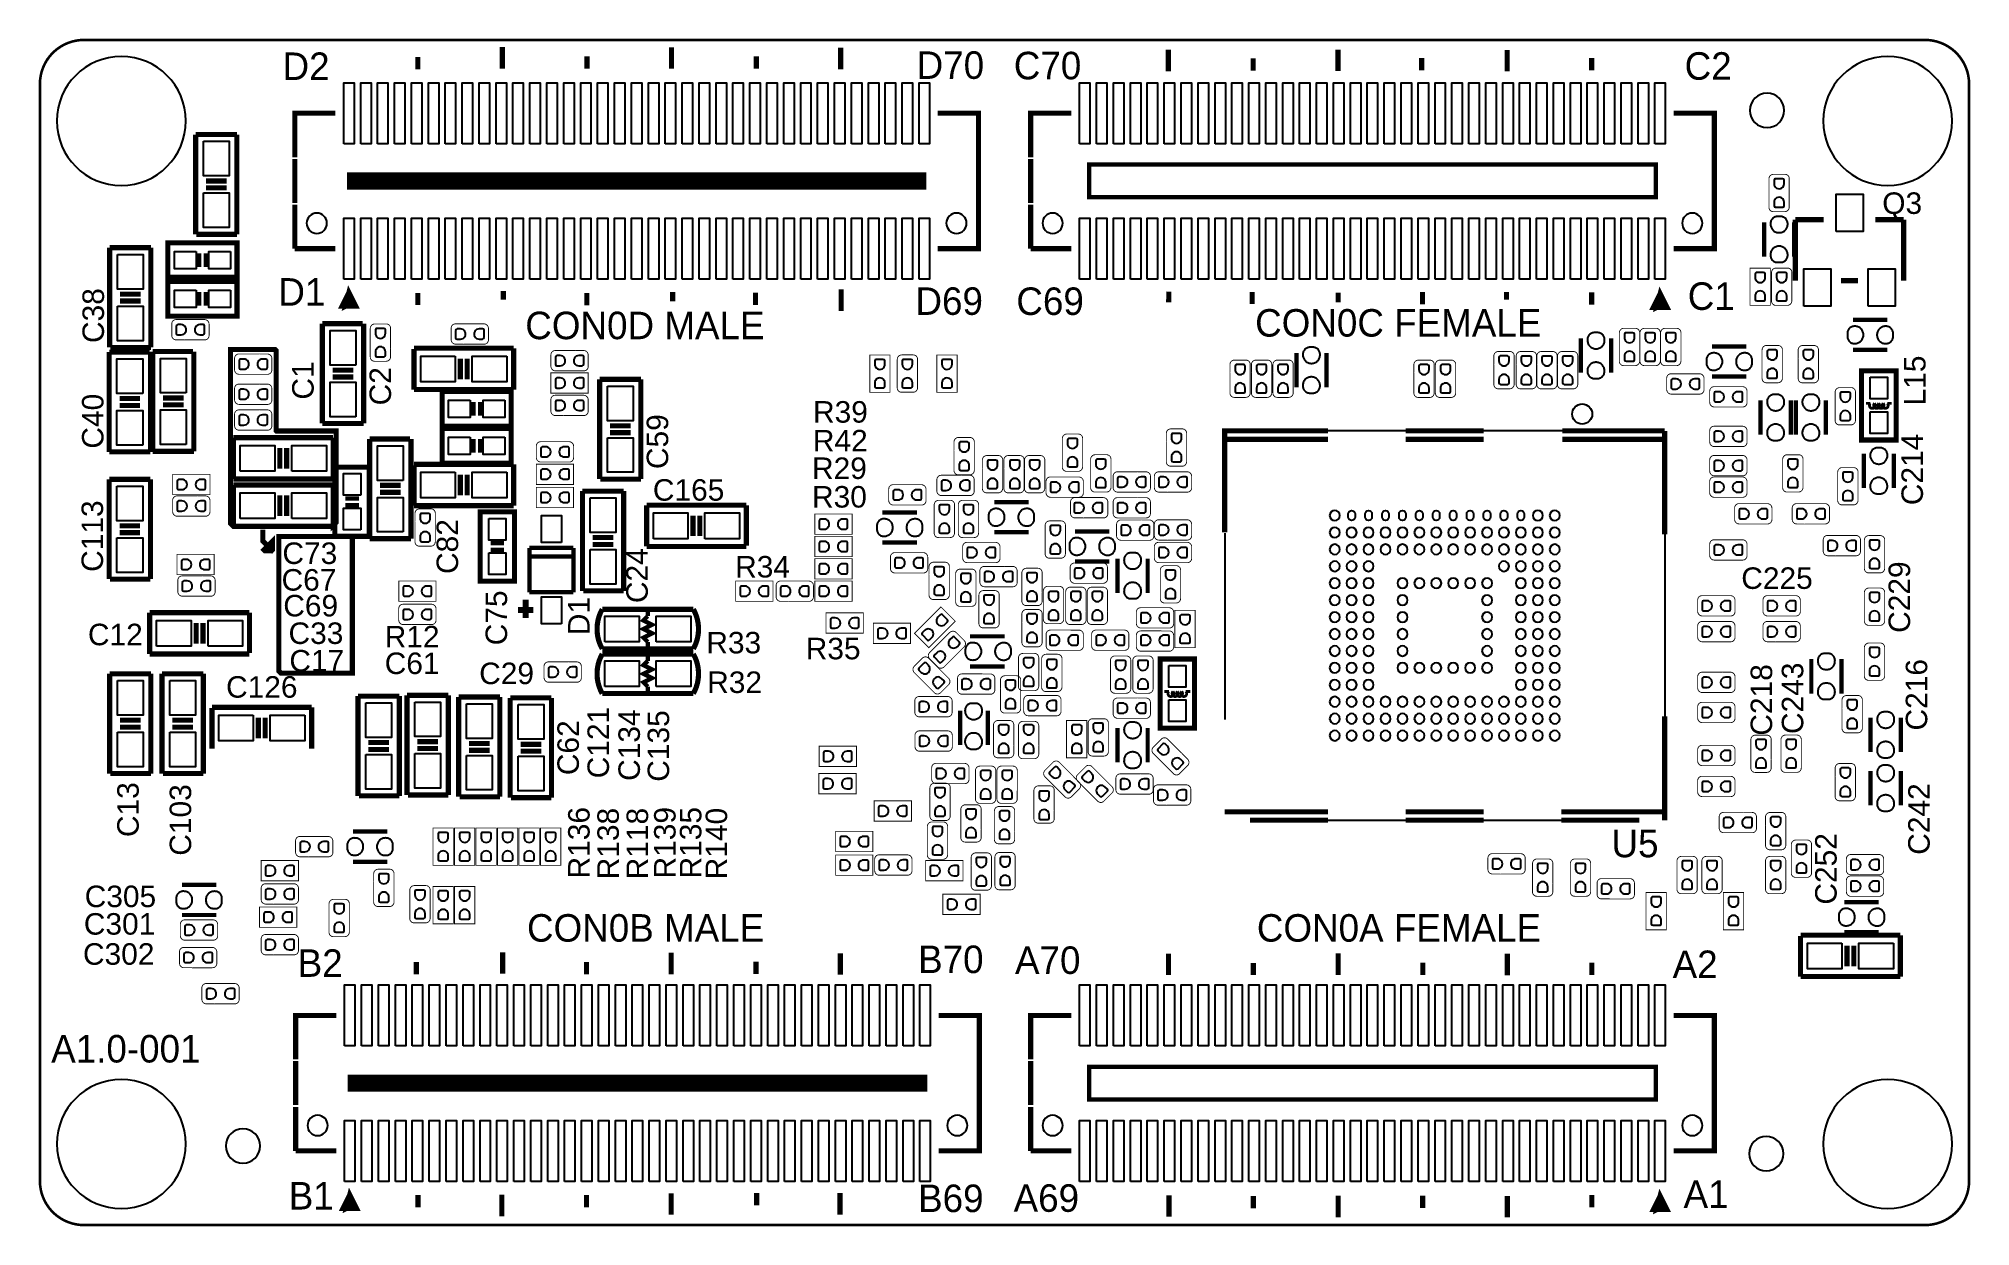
# Model space of a CAD drawing. Extents: x 52.2 to 109.2, y 0 to 35.
import ezdxf
from ezdxf.enums import TextEntityAlignment as Align

# ---------------------------------------------------------------- set-up
doc = ezdxf.new("R2010")
doc.units = 0
doc.header["$MEASUREMENT"] = 0
doc.layers.get('0').update_dxf_attribs({"linetype": 'CONTINUOUS'})
for name, color, linetype in [('BG_NCROUTE_PATH', 231, 'CONTINUOUS'), ('BG_OUTLINE', 2, 'CONTINUOUS'), ('PIN_BOTTOM', 11, 'CONTINUOUS')]:
    doc.layers.add(name, color=color, linetype=linetype)

# ---------------------------------------------------------------- blocks, each defined once
blk = doc.blocks.new('AAA')
at = {"layer": 'BG_NCROUTE_PATH'}
for points, const_width in [([(-53.29428, -2.39395), (1.105662, -2.39395, 0.414214), (2.405634, -1.093978), (2.405634, 31.306008, 0.414214), (1.105662, 32.60598), (-53.29428, 32.60598, 0.414214), (-54.594252, 31.306008), (-54.594252, -1.093978, 0.414214), (-53.29428, -2.39395)], 0.0762), ([(-48.681132, 28.265628), (-48.681132, 28.504896, 0.414214), (-48.813466, 28.63723), (-49.154588, 28.63723, 0.414214), (-49.281334, 28.510484), (-49.281334, 27.670506, 0.414214), (-49.145952, 27.535124), (-48.809402, 27.535124, 0.414214), (-48.680878, 27.663648), (-48.680878, 28.265374), (-48.681132, 28.265628)], 0.0254), ([(-48.757332, 25.497028), (-48.757332, 25.736296, 0.414214), (-48.889666, 25.86863), (-49.230788, 25.86863, 0.414214), (-49.357534, 25.741884), (-49.357534, 24.901906, 0.414214), (-49.222152, 24.766524), (-48.885602, 24.766524, 0.414214), (-48.757078, 24.895048), (-48.757078, 25.496774), (-48.757332, 25.497028)], 0.0254), ([(-45.480732, 23.718012), (-45.480732, 23.95728, 0.414214), (-45.613066, 24.089614), (-45.954188, 24.089614, 0.414214), (-46.080934, 23.962868), (-46.080934, 23.12289, 0.414214), (-45.945552, 22.987508), (-45.609002, 22.987508, 0.414214), (-45.480478, 23.116032), (-45.480478, 23.717758), (-45.480732, 23.718012)], 0.0254), ([(-44.871132, 23.718012), (-44.871132, 23.95728, 0.414214), (-45.003466, 24.089614), (-45.344588, 24.089614, 0.414214), (-45.471334, 23.962868), (-45.471334, 23.12289, 0.414214), (-45.335952, 22.987508), (-44.999402, 22.987508, 0.414214), (-44.870878, 23.116032), (-44.870878, 23.717758), (-44.871132, 23.718012)], 0.0254), ([(-44.261532, 23.718012), (-44.261532, 23.95728, 0.414214), (-44.393866, 24.089614), (-44.734988, 24.089614, 0.414214), (-44.861734, 23.962868), (-44.861734, 23.12289, 0.414214), (-44.726352, 22.987508), (-44.389802, 22.987508, 0.414214), (-44.261278, 23.116032), (-44.261278, 23.717758), (-44.261532, 23.718012)], 0.0254), ([(-10.11682, 23.62073), (-9.877552, 23.62073, 0.414214), (-9.745218, 23.753064), (-9.745218, 24.094186, 0.414214), (-9.871964, 24.220932), (-10.711942, 24.220932, 0.414214), (-10.847324, 24.08555), (-10.847324, 23.749, 0.414214), (-10.7188, 23.620476), (-10.117074, 23.620476), (-10.11682, 23.62073)], 0.0254), ([(-7.954772, 23.487888), (-7.954772, 23.24862, 0.414214), (-7.822438, 23.116286), (-7.481316, 23.116286, 0.414214), (-7.35457, 23.243032), (-7.35457, 24.08301, 0.414214), (-7.489952, 24.218392), (-7.826502, 24.218392, 0.414214), (-7.955026, 24.089868), (-7.955026, 23.488142), (-7.954772, 23.487888)], 0.0254), ([(-1.86182, 23.74773), (-1.622552, 23.74773, 0.414214), (-1.490218, 23.880064), (-1.490218, 24.221186, 0.414214), (-1.616964, 24.347932), (-2.456942, 24.347932, 0.414214), (-2.592324, 24.21255), (-2.592324, 23.876, 0.414214), (-2.4638, 23.747476), (-1.862074, 23.747476), (-1.86182, 23.74773)], 0.0254), ([(-49.544732, 23.210012), (-49.544732, 23.44928, 0.414214), (-49.677066, 23.581614), (-50.018188, 23.581614, 0.414214), (-50.144934, 23.454868), (-50.144934, 22.61489, 0.414214), (-50.009552, 22.479508), (-49.673002, 22.479508, 0.414214), (-49.544478, 22.608032), (-49.544478, 23.209758), (-49.544732, 23.210012)], 0.0254), ([(-48.477932, 23.211282), (-48.477932, 23.45055, 0.414214), (-48.610266, 23.582884), (-48.951388, 23.582884, 0.414214), (-49.078134, 23.456138), (-49.078134, 22.61616, 0.414214), (-48.942752, 22.480778), (-48.606202, 22.480778, 0.414214), (-48.477678, 22.609302), (-48.477678, 23.211028), (-48.477932, 23.211282)], 0.0254), ([(-42.432732, 23.032212), (-42.432732, 23.27148, 0.414214), (-42.565066, 23.403814), (-42.906188, 23.403814, 0.414214), (-43.032934, 23.277068), (-43.032934, 22.43709, 0.414214), (-42.897552, 22.301708), (-42.561002, 22.301708, 0.414214), (-42.432478, 22.430232), (-42.432478, 23.031958), (-42.432732, 23.032212)], 0.0254), ([(-41.823132, 23.032212), (-41.823132, 23.27148, 0.414214), (-41.955466, 23.403814), (-42.296588, 23.403814, 0.414214), (-42.423334, 23.277068), (-42.423334, 22.43709, 0.414214), (-42.287952, 22.301708), (-41.951402, 22.301708, 0.414214), (-41.822878, 22.430232), (-41.822878, 23.031958), (-41.823132, 23.032212)], 0.0254), ([(-41.213532, 23.032212), (-41.213532, 23.27148, 0.414214), (-41.345866, 23.403814), (-41.686988, 23.403814, 0.414214), (-41.813734, 23.277068), (-41.813734, 22.43709, 0.414214), (-41.678352, 22.301708), (-41.341802, 22.301708, 0.414214), (-41.213278, 22.430232), (-41.213278, 23.031958), (-41.213532, 23.032212)], 0.0254), ([(-40.553132, 23.033228), (-40.553132, 23.272496, 0.414214), (-40.685466, 23.40483), (-41.026588, 23.40483, 0.414214), (-41.153334, 23.278084), (-41.153334, 22.438106, 0.414214), (-41.017952, 22.302724), (-40.681402, 22.302724, 0.414214), (-40.552878, 22.431248), (-40.552878, 23.032974), (-40.553132, 23.033228)], 0.0254), ([(-13.422884, 23.43277), (-13.662152, 23.43277, 0.414214), (-13.794486, 23.300436), (-13.794486, 22.959314, 0.414214), (-13.66774, 22.832568), (-12.827762, 22.832568, 0.414214), (-12.69238, 22.96795), (-12.69238, 23.3045, 0.414214), (-12.820904, 23.433024), (-13.42263, 23.433024), (-13.422884, 23.43277)], 0.0254), ([(-38.825932, 22.778212), (-38.825932, 23.01748, 0.414214), (-38.958266, 23.149814), (-39.299388, 23.149814, 0.414214), (-39.426134, 23.023068), (-39.426134, 22.18309, 0.414214), (-39.290752, 22.047708), (-38.954202, 22.047708, 0.414214), (-38.825678, 22.176232), (-38.825678, 22.777958), (-38.825932, 22.778212)], 0.0254), ([(-38.190932, 22.778212), (-38.190932, 23.01748, 0.414214), (-38.323266, 23.149814), (-38.664388, 23.149814, 0.414214), (-38.791134, 23.023068), (-38.791134, 22.18309, 0.414214), (-38.655752, 22.047708), (-38.319202, 22.047708, 0.414214), (-38.190678, 22.176232), (-38.190678, 22.777958), (-38.190932, 22.778212)], 0.0254), ([(-34.025332, 22.779482), (-34.025332, 23.01875, 0.414214), (-34.157666, 23.151084), (-34.498788, 23.151084, 0.414214), (-34.625534, 23.024338), (-34.625534, 22.18436, 0.414214), (-34.490152, 22.048978), (-34.153602, 22.048978, 0.414214), (-34.025078, 22.177502), (-34.025078, 22.779228), (-34.025332, 22.779482)], 0.0254), ([(-33.390332, 22.779482), (-33.390332, 23.01875, 0.414214), (-33.522666, 23.151084), (-33.863788, 23.151084, 0.414214), (-33.990534, 23.024338), (-33.990534, 22.18436, 0.414214), (-33.855152, 22.048978), (-33.518602, 22.048978, 0.414214), (-33.390078, 22.177502), (-33.390078, 22.779228), (-33.390332, 22.779482)], 0.0254), ([(-32.755332, 22.779482), (-32.755332, 23.01875, 0.414214), (-32.887666, 23.151084), (-33.228788, 23.151084, 0.414214), (-33.355534, 23.024338), (-33.355534, 22.18436, 0.414214), (-33.220152, 22.048978), (-32.883602, 22.048978, 0.414214), (-32.755078, 22.177502), (-32.755078, 22.779228), (-32.755332, 22.779482)], 0.0254), ([(-22.925532, 22.931882), (-22.925532, 23.17115, 0.414214), (-23.057866, 23.303484), (-23.398988, 23.303484, 0.414214), (-23.525734, 23.176738), (-23.525734, 22.33676, 0.414214), (-23.390352, 22.201378), (-23.053802, 22.201378, 0.414214), (-22.925278, 22.329902), (-22.925278, 22.931628), (-22.925532, 22.931882)], 0.0254), ([(-4.075684, 23.33117), (-4.314952, 23.33117, 0.414214), (-4.447286, 23.198836), (-4.447286, 22.857714, 0.414214), (-4.32054, 22.730968), (-3.480562, 22.730968, 0.414214), (-3.34518, 22.86635), (-3.34518, 23.2029, 0.414214), (-3.473704, 23.331424), (-4.07543, 23.331424), (-4.075684, 23.33117)], 0.0254), ([(-50.636932, 21.966682), (-50.636932, 22.20595, 0.414214), (-50.769266, 22.338284), (-51.110388, 22.338284, 0.414214), (-51.237134, 22.211538), (-51.237134, 21.37156, 0.414214), (-51.101752, 21.236178), (-50.765202, 21.236178, 0.414214), (-50.636678, 21.364702), (-50.636678, 21.966428), (-50.636932, 21.966682)], 0.0254), ([(-47.662084, 22.36597), (-47.901352, 22.36597, 0.414214), (-48.033686, 22.233636), (-48.033686, 21.892514, 0.414214), (-47.90694, 21.765768), (-47.066962, 21.765768, 0.414214), (-46.93158, 21.90115), (-46.93158, 22.2377, 0.414214), (-47.060104, 22.366224), (-47.66183, 22.366224), (-47.662084, 22.36597)], 0.0254), ([(-46.390814, 22.74697), (-46.630082, 22.74697, 0.414214), (-46.762416, 22.614636), (-46.762416, 22.273514, 0.414214), (-46.63567, 22.146768), (-45.795692, 22.146768, 0.414214), (-45.66031, 22.28215), (-45.66031, 22.6187, 0.414214), (-45.788834, 22.747224), (-46.39056, 22.747224), (-46.390814, 22.74697)], 0.0254), ([(-4.075684, 22.44217), (-4.314952, 22.44217, 0.414214), (-4.447286, 22.309836), (-4.447286, 21.968714, 0.414214), (-4.32054, 21.841968), (-3.480562, 21.841968, 0.414214), (-3.34518, 21.97735), (-3.34518, 22.3139, 0.414214), (-3.473704, 22.442424), (-4.07543, 22.442424), (-4.075684, 22.44217)], 0.0254), ([(-52.308252, 21.87321), (-52.176172, 21.87321, 2.510943), (-52.056792, 21.87321, 2.325548), (-51.927252, 21.87321)], 0.08128), ([(-51.546252, 21.87321), (-51.678332, 21.87321, -2.510943), (-51.797712, 21.87321, -2.325548), (-51.927252, 21.87321)], 0.08128), ([(-13.06322, 21.51253), (-12.823952, 21.51253, 0.414214), (-12.691618, 21.644864), (-12.691618, 21.985986, 0.414214), (-12.818364, 22.112732), (-13.658342, 22.112732, 0.414214), (-13.793724, 21.97735), (-13.793724, 21.6408, 0.414214), (-13.6652, 21.512276), (-13.063474, 21.512276), (-13.06322, 21.51253)], 0.0254), ([(-4.075684, 21.68017), (-4.314952, 21.68017, 0.414214), (-4.447286, 21.547836), (-4.447286, 21.206714, 0.414214), (-4.32054, 21.079968), (-3.480562, 21.079968, 0.414214), (-3.34518, 21.21535), (-3.34518, 21.5519, 0.414214), (-3.473704, 21.680424), (-4.07543, 21.680424), (-4.075684, 21.68017)], 0.0254), ([(-47.662084, 21.19757), (-47.901352, 21.19757, 0.414214), (-48.033686, 21.065236), (-48.033686, 20.724114, 0.414214), (-47.90694, 20.597368), (-47.066962, 20.597368, 0.414214), (-46.93158, 20.73275), (-46.93158, 21.0693, 0.414214), (-47.060104, 21.197824), (-47.66183, 21.197824), (-47.662084, 21.19757)], 0.0254), ([(-30.875732, 20.747482), (-30.875732, 20.98675, 0.414214), (-31.008066, 21.119084), (-31.349188, 21.119084, 0.414214), (-31.475934, 20.992338), (-31.475934, 20.15236, 0.414214), (-31.340552, 20.016978), (-31.004002, 20.016978, 0.414214), (-30.875478, 20.145502), (-30.875478, 20.747228), (-30.875732, 20.747482)], 0.0254), ([(-27.802332, 20.595082), (-27.802332, 20.83435, 0.414214), (-27.934666, 20.966684), (-28.275788, 20.966684, 0.414214), (-28.402534, 20.839938), (-28.402534, 19.99996, 0.414214), (-28.267152, 19.864578), (-27.930602, 19.864578, 0.414214), (-27.802078, 19.993102), (-27.802078, 20.594828), (-27.802332, 20.595082)], 0.0254), ([(-24.601932, 20.493482), (-24.601932, 20.73275, 0.414214), (-24.734266, 20.865084), (-25.075388, 20.865084, 0.414214), (-25.202134, 20.738338), (-25.202134, 19.89836, 0.414214), (-25.066752, 19.762978), (-24.730202, 19.762978, 0.414214), (-24.601678, 19.891502), (-24.601678, 20.493228), (-24.601932, 20.493482)], 0.0254), ([(-12.991084, 20.74037), (-13.230352, 20.74037, 0.414214), (-13.362686, 20.608036), (-13.362686, 20.266914, 0.414214), (-13.23594, 20.140168), (-12.395962, 20.140168, 0.414214), (-12.26058, 20.27555), (-12.26058, 20.6121, 0.414214), (-12.389104, 20.740624), (-12.99083, 20.740624), (-12.991084, 20.74037)], 0.0254), ([(-50.713132, 19.604482), (-50.713132, 19.84375, 0.414214), (-50.845466, 19.976084), (-51.186588, 19.976084, 0.414214), (-51.313334, 19.849338), (-51.313334, 19.00936, 0.414214), (-51.177952, 18.873978), (-50.841402, 18.873978, 0.414214), (-50.712878, 19.002502), (-50.712878, 19.604228), (-50.713132, 19.604482)], 0.0254), ([(-49.087532, 19.984212), (-49.087532, 20.22348, 0.414214), (-49.219866, 20.355814), (-49.560988, 20.355814, 0.414214), (-49.687734, 20.229068), (-49.687734, 19.38909, 0.414214), (-49.552352, 19.253708), (-49.215802, 19.253708, 0.414214), (-49.087278, 19.382232), (-49.087278, 19.983958), (-49.087532, 19.984212)], 0.0254), ([(-47.662084, 20.33397), (-47.901352, 20.33397, 0.414214), (-48.033686, 20.201636), (-48.033686, 19.860514, 0.414214), (-47.90694, 19.733768), (-47.066962, 19.733768, 0.414214), (-46.93158, 19.86915), (-46.93158, 20.2057, 0.414214), (-47.060104, 20.334224), (-47.66183, 20.334224), (-47.662084, 20.33397)], 0.0254), ([(-29.239972, 19.625818), (-29.239972, 19.38655, 0.414214), (-29.107638, 19.254216), (-28.766516, 19.254216, 0.414214), (-28.63977, 19.380962), (-28.63977, 20.22094, 0.414214), (-28.775152, 20.356322), (-29.111702, 20.356322, 0.414214), (-29.240226, 20.227798), (-29.240226, 19.626072), (-29.239972, 19.625818)], 0.0254), ([(-26.684732, 19.960082), (-26.684732, 20.19935, 0.414214), (-26.817066, 20.331684), (-27.158188, 20.331684, 0.414214), (-27.284934, 20.204938), (-27.284934, 19.36496, 0.414214), (-27.149552, 19.229578), (-26.813002, 19.229578, 0.414214), (-26.684478, 19.358102), (-26.684478, 19.959828), (-26.684732, 19.960082)], 0.0254), ([(-26.075132, 19.960082), (-26.075132, 20.19935, 0.414214), (-26.207466, 20.331684), (-26.548588, 20.331684, 0.414214), (-26.675334, 20.204938), (-26.675334, 19.36496, 0.414214), (-26.539952, 19.229578), (-26.203402, 19.229578, 0.414214), (-26.074878, 19.358102), (-26.074878, 19.959828), (-26.075132, 19.960082)], 0.0254), ([(-25.440132, 19.960082), (-25.440132, 20.19935, 0.414214), (-25.572466, 20.331684), (-25.913588, 20.331684, 0.414214), (-26.040334, 20.204938), (-26.040334, 19.36496, 0.414214), (-25.904952, 19.229578), (-25.568402, 19.229578, 0.414214), (-25.439878, 19.358102), (-25.439878, 19.959828), (-25.440132, 19.960082)], 0.0254), ([(-47.660814, 19.69897), (-47.900082, 19.69897, 0.414214), (-48.032416, 19.566636), (-48.032416, 19.225514, 0.414214), (-47.90567, 19.098768), (-47.065692, 19.098768, 0.414214), (-46.93031, 19.23415), (-46.93031, 19.5707, 0.414214), (-47.058834, 19.699224), (-47.66056, 19.699224), (-47.660814, 19.69897)], 0.0254), ([(-30.89402, 19.25193), (-30.654752, 19.25193, 0.414214), (-30.522418, 19.384264), (-30.522418, 19.725386, 0.414214), (-30.649164, 19.852132), (-31.489142, 19.852132, 0.414214), (-31.624524, 19.71675), (-31.624524, 19.3802, 0.414214), (-31.496, 19.251676), (-30.894274, 19.251676), (-30.89402, 19.25193)], 0.0254), ([(-30.034484, 19.85137), (-30.273752, 19.85137, 0.414214), (-30.406086, 19.719036), (-30.406086, 19.377914, 0.414214), (-30.27934, 19.251168), (-29.439362, 19.251168, 0.414214), (-29.30398, 19.38655), (-29.30398, 19.7231, 0.414214), (-29.432504, 19.851624), (-30.03423, 19.851624), (-30.034484, 19.85137)], 0.0254), ([(-27.69362, 19.09953), (-27.454352, 19.09953, 0.414214), (-27.322018, 19.231864), (-27.322018, 19.572986, 0.414214), (-27.448764, 19.699732), (-28.288742, 19.699732, 0.414214), (-28.424124, 19.56435), (-28.424124, 19.2278, 0.414214), (-28.2956, 19.099276), (-27.693874, 19.099276), (-27.69362, 19.09953)], 0.0254), ([(-24.827484, 19.74977), (-25.066752, 19.74977, 0.414214), (-25.199086, 19.617436), (-25.199086, 19.276314, 0.414214), (-25.07234, 19.149568), (-24.232362, 19.149568, 0.414214), (-24.09698, 19.28495), (-24.09698, 19.6215, 0.414214), (-24.225504, 19.750024), (-24.82723, 19.750024), (-24.827484, 19.74977)], 0.0254), ([(-23.04542, 18.87093), (-22.806152, 18.87093, 0.414214), (-22.673818, 19.003264), (-22.673818, 19.344386, 0.414214), (-22.800564, 19.471132), (-23.640542, 19.471132, 0.414214), (-23.775924, 19.33575), (-23.775924, 18.9992, 0.414214), (-23.6474, 18.870676), (-23.045674, 18.870676), (-23.04542, 18.87093)], 0.0254), ([(-49.74082, 18.31213), (-49.501552, 18.31213, 0.414214), (-49.369218, 18.444464), (-49.369218, 18.785586, 0.414214), (-49.495964, 18.912332), (-50.335942, 18.912332, 0.414214), (-50.471324, 18.77695), (-50.471324, 18.4404, 0.414214), (-50.3428, 18.311876), (-49.741074, 18.311876), (-49.74082, 18.31213)], 0.0254), ([(-48.03902, 18.31213), (-47.799752, 18.31213, 0.414214), (-47.667418, 18.444464), (-47.667418, 18.785586, 0.414214), (-47.794164, 18.912332), (-48.634142, 18.912332, 0.414214), (-48.769524, 18.77695), (-48.769524, 18.4404, 0.414214), (-48.641, 18.311876), (-48.039274, 18.311876), (-48.03902, 18.31213)], 0.0254), ([(-30.034484, 19.08937), (-30.273752, 19.08937, 0.414214), (-30.406086, 18.957036), (-30.406086, 18.615914, 0.414214), (-30.27934, 18.489168), (-29.439362, 18.489168, 0.414214), (-29.30398, 18.62455), (-29.30398, 18.9611, 0.414214), (-29.432504, 19.089624), (-30.03423, 19.089624), (-30.034484, 19.08937)], 0.0254), ([(-28.41752, 18.48993), (-28.178252, 18.48993, 0.414214), (-28.045918, 18.622264), (-28.045918, 18.963386, 0.414214), (-28.172664, 19.090132), (-29.012642, 19.090132, 0.414214), (-29.148024, 18.95475), (-29.148024, 18.6182, 0.414214), (-29.0195, 18.489676), (-28.417774, 18.489676), (-28.41752, 18.48993)], 0.0254), ([(-24.728932, 18.639282), (-24.728932, 18.87855, 0.414214), (-24.861266, 19.010884), (-25.202388, 19.010884, 0.414214), (-25.329134, 18.884138), (-25.329134, 18.04416, 0.414214), (-25.193752, 17.908778), (-24.857202, 17.908778, 0.414214), (-24.728678, 18.037302), (-24.728678, 18.639028), (-24.728932, 18.639282)], 0.0254), ([(-24.017732, 18.639282), (-24.017732, 18.87855, 0.414214), (-24.150066, 19.010884), (-24.491188, 19.010884, 0.414214), (-24.617934, 18.884138), (-24.617934, 18.04416, 0.414214), (-24.482552, 17.908778), (-24.146002, 17.908778, 0.414214), (-24.017478, 18.037302), (-24.017478, 18.639028), (-24.017732, 18.639282)], 0.0254), ([(-2.246884, 19.14017), (-2.486152, 19.14017, 0.414214), (-2.618486, 19.007836), (-2.618486, 18.666714, 0.414214), (-2.49174, 18.539968), (-1.651762, 18.539968, 0.414214), (-1.51638, 18.67535), (-1.51638, 19.0119, 0.414214), (-1.644904, 19.140424), (-2.24663, 19.140424), (-2.246884, 19.14017)], 0.0254), ([(-30.89402, 17.835626), (-30.654752, 17.835626, 0.414214), (-30.522418, 17.96796), (-30.522418, 18.309082, 0.414214), (-30.649164, 18.435828), (-31.489142, 18.435828, 0.414214), (-31.624524, 18.300446), (-31.624524, 17.963896, 0.414214), (-31.496, 17.835372), (-30.894274, 17.835372), (-30.89402, 17.835626)], 0.0254), ([(-30.136084, 18.42897), (-30.375352, 18.42897, 0.414214), (-30.507686, 18.296636), (-30.507686, 17.955514, 0.414214), (-30.38094, 17.828768), (-29.540962, 17.828768, 0.414214), (-29.40558, 17.96415), (-29.40558, 18.3007, 0.414214), (-29.534104, 18.429224), (-30.13583, 18.429224), (-30.136084, 18.42897)], 0.0254), ([(-27.294332, 18.029682), (-27.294332, 18.26895, 0.414214), (-27.426666, 18.401284), (-27.767788, 18.401284, 0.414214), (-27.894534, 18.274538), (-27.894534, 17.43456, 0.414214), (-27.759152, 17.299178), (-27.422602, 17.299178, 0.414214), (-27.294078, 17.427702), (-27.294078, 18.029428), (-27.294332, 18.029682)], 0.0254), ([(-8.676132, 18.385282), (-8.676132, 18.62455, 0.414214), (-8.808466, 18.756884), (-9.149588, 18.756884, 0.414214), (-9.276334, 18.630138), (-9.276334, 17.79016, 0.414214), (-9.140952, 17.654778), (-8.804402, 17.654778, 0.414214), (-8.675878, 17.783302), (-8.675878, 18.385028), (-8.676132, 18.385282)], 0.0254), ([(-51.500532, 17.596612), (-51.500532, 17.83588, 0.414214), (-51.632866, 17.968214), (-51.973988, 17.968214, 0.414214), (-52.100734, 17.841468), (-52.100734, 17.00149, 0.414214), (-51.965352, 16.866108), (-51.628802, 16.866108, 0.414214), (-51.500278, 16.994632), (-51.500278, 17.596358), (-51.500532, 17.596612)], 0.0254), ([(-50.65649, 17.37233), (-50.417222, 17.37233, 0.414214), (-50.284888, 17.504664), (-50.284888, 17.845786, 0.414214), (-50.411634, 17.972532), (-51.251612, 17.972532, 0.414214), (-51.386994, 17.83715), (-51.386994, 17.5006, 0.414214), (-51.25847, 17.372076), (-50.656744, 17.372076), (-50.65649, 17.37233)], 0.0254), ([(-47.662084, 17.84477), (-47.901352, 17.84477, 0.414214), (-48.033686, 17.712436), (-48.033686, 17.371314, 0.414214), (-47.90694, 17.244568), (-47.066962, 17.244568, 0.414214), (-46.93158, 17.37995), (-46.93158, 17.7165, 0.414214), (-47.060104, 17.845024), (-47.66183, 17.845024), (-47.662084, 17.84477)], 0.0254), ([(-30.89402, 17.16913), (-30.654752, 17.16913, 0.414214), (-30.522418, 17.301464), (-30.522418, 17.642586, 0.414214), (-30.649164, 17.769332), (-31.489142, 17.769332, 0.414214), (-31.624524, 17.63395), (-31.624524, 17.2974, 0.414214), (-31.496, 17.168876), (-30.894274, 17.168876), (-30.89402, 17.16913)], 0.0254), ([(-25.589484, 17.76857), (-25.828752, 17.76857, 0.414214), (-25.961086, 17.636236), (-25.961086, 17.295114, 0.414214), (-25.83434, 17.168368), (-24.994362, 17.168368, 0.414214), (-24.85898, 17.30375), (-24.85898, 17.6403, 0.414214), (-24.987504, 17.768824), (-25.58923, 17.768824), (-25.589484, 17.76857)], 0.0254), ([(-28.764484, 17.15897), (-29.003752, 17.15897, 0.414214), (-29.136086, 17.026636), (-29.136086, 16.685514, 0.414214), (-29.00934, 16.558768), (-28.169362, 16.558768, 0.414214), (-28.03398, 16.69415), (-28.03398, 17.0307, 0.414214), (-28.162504, 17.159224), (-28.76423, 17.159224), (-28.764484, 17.15897)], 0.0254), ([(-23.865332, 16.810482), (-23.865332, 17.04975, 0.414214), (-23.997666, 17.182084), (-24.338788, 17.182084, 0.414214), (-24.465534, 17.055338), (-24.465534, 16.21536, 0.414214), (-24.330152, 16.079978), (-23.993602, 16.079978, 0.414214), (-23.865078, 16.208502), (-23.865078, 16.810228), (-23.865332, 16.810482)], 0.0254), ([(-23.09622, 16.86433), (-22.856952, 16.86433, 0.414214), (-22.724618, 16.996664), (-22.724618, 17.337786, 0.414214), (-22.851364, 17.464532), (-23.691342, 17.464532, 0.414214), (-23.826724, 17.32915), (-23.826724, 16.9926, 0.414214), (-23.6982, 16.864076), (-23.096474, 16.864076), (-23.09622, 16.86433)], 0.0254), ([(-31.297372, 16.349218), (-31.297372, 16.10995, 0.414214), (-31.165038, 15.977616), (-30.823916, 15.977616, 0.414214), (-30.69717, 16.104362), (-30.69717, 16.94434, 0.414214), (-30.832552, 17.079722), (-31.169102, 17.079722, 0.414214), (-31.297626, 16.951198), (-31.297626, 16.349472), (-31.297372, 16.349218)], 0.0254), ([(-27.207972, 16.273018), (-27.207972, 16.03375, 0.414214), (-27.075638, 15.901416), (-26.734516, 15.901416, 0.414214), (-26.60777, 16.028162), (-26.60777, 16.86814, 0.414214), (-26.743152, 17.003522), (-27.079702, 17.003522, 0.414214), (-27.208226, 16.874998), (-27.208226, 16.273272), (-27.207972, 16.273018)], 0.0254), ([(-26.097484, 17.05737), (-26.336752, 17.05737, 0.414214), (-26.469086, 16.925036), (-26.469086, 16.583914, 0.414214), (-26.34234, 16.457168), (-25.502362, 16.457168, 0.414214), (-25.36698, 16.59255), (-25.36698, 16.9291, 0.414214), (-25.495504, 17.057624), (-26.09723, 17.057624), (-26.097484, 17.05737)], 0.0254), ([(-24.652732, 16.607282), (-24.652732, 16.84655, 0.414214), (-24.785066, 16.978884), (-25.126188, 16.978884, 0.414214), (-25.252934, 16.852138), (-25.252934, 16.01216, 0.414214), (-25.117552, 15.876778), (-24.781002, 15.876778, 0.414214), (-24.652478, 16.005302), (-24.652478, 16.607028), (-24.652732, 16.607282)], 0.0254), ([(-19.71802, 16.02613), (-19.478752, 16.02613, 0.414214), (-19.346418, 16.158464), (-19.346418, 16.499586, 0.414214), (-19.473164, 16.626332), (-20.313142, 16.626332, 0.414214), (-20.448524, 16.49095), (-20.448524, 16.1544, 0.414214), (-20.32, 16.025876), (-19.718274, 16.025876), (-19.71802, 16.02613)], 0.0254), ([(-2.399284, 16.77797), (-2.638552, 16.77797, 0.414214), (-2.770886, 16.645636), (-2.770886, 16.304514, 0.414214), (-2.64414, 16.177768), (-1.804162, 16.177768, 0.414214), (-1.66878, 16.31315), (-1.66878, 16.6497, 0.414214), (-1.797304, 16.778224), (-2.39903, 16.778224), (-2.399284, 16.77797)], 0.0254), ([(-51.500532, 16.047212), (-51.500532, 16.28648, 0.414214), (-51.632866, 16.418814), (-51.973988, 16.418814, 0.414214), (-52.100734, 16.292068), (-52.100734, 15.45209, 0.414214), (-51.965352, 15.316708), (-51.628802, 15.316708, 0.414214), (-51.500278, 15.445232), (-51.500278, 16.046958), (-51.500532, 16.047212)], 0.0254), ([(-48.87722, 15.59433), (-48.637952, 15.59433, 0.414214), (-48.505618, 15.726664), (-48.505618, 16.067786, 0.414214), (-48.632364, 16.194532), (-49.472342, 16.194532, 0.414214), (-49.607724, 16.05915), (-49.607724, 15.7226, 0.414214), (-49.4792, 15.594076), (-48.877474, 15.594076), (-48.87722, 15.59433)], 0.0254), ([(-47.306484, 16.19377), (-47.545752, 16.19377, 0.414214), (-47.678086, 16.061436), (-47.678086, 15.720314, 0.414214), (-47.55134, 15.593568), (-46.711362, 15.593568, 0.414214), (-46.57598, 15.72895), (-46.57598, 16.0655, 0.414214), (-46.704504, 16.194024), (-47.30623, 16.194024), (-47.306484, 16.19377)], 0.0254), ([(-29.138372, 15.714218), (-29.138372, 15.47495, 0.414214), (-29.006038, 15.342616), (-28.664916, 15.342616, 0.414214), (-28.53817, 15.469362), (-28.53817, 16.30934, 0.414214), (-28.673552, 16.444722), (-29.010102, 16.444722, 0.414214), (-29.138626, 16.316198), (-29.138626, 15.714472), (-29.138372, 15.714218)], 0.0254), ([(-28.503372, 15.714218), (-28.503372, 15.47495, 0.414214), (-28.371038, 15.342616), (-28.029916, 15.342616, 0.414214), (-27.90317, 15.469362), (-27.90317, 16.30934, 0.414214), (-28.038552, 16.444722), (-28.375102, 16.444722, 0.414214), (-28.503626, 16.316198), (-28.503626, 15.714472), (-28.503372, 15.714218)], 0.0254), ([(-27.842972, 15.739618), (-27.842972, 15.50035, 0.414214), (-27.710638, 15.368016), (-27.369516, 15.368016, 0.414214), (-27.24277, 15.494762), (-27.24277, 16.33474, 0.414214), (-27.378152, 16.470122), (-27.714702, 16.470122, 0.414214), (-27.843226, 16.341598), (-27.843226, 15.739872), (-27.842972, 15.739618)], 0.0254), ([(-25.338532, 15.972282), (-25.338532, 16.21155, 0.414214), (-25.470866, 16.343884), (-25.811988, 16.343884, 0.414214), (-25.938734, 16.217138), (-25.938734, 15.37716, 0.414214), (-25.803352, 15.241778), (-25.466802, 15.241778, 0.414214), (-25.338278, 15.370302), (-25.338278, 15.972028), (-25.338532, 15.972282)], 0.0254), ([(-48.87722, 14.83233), (-48.637952, 14.83233, 0.414214), (-48.505618, 14.964664), (-48.505618, 15.305786, 0.414214), (-48.632364, 15.432532), (-49.472342, 15.432532, 0.414214), (-49.607724, 15.29715), (-49.607724, 14.9606, 0.414214), (-49.4792, 14.832076), (-48.877474, 14.832076), (-48.87722, 14.83233)], 0.0254), ([(-47.306484, 15.43177), (-47.545752, 15.43177, 0.414214), (-47.678086, 15.299436), (-47.678086, 14.958314, 0.414214), (-47.55134, 14.831568), (-46.711362, 14.831568, 0.414214), (-46.57598, 14.96695), (-46.57598, 15.3035, 0.414214), (-46.704504, 15.432024), (-47.30623, 15.432024), (-47.306484, 15.43177)], 0.0254), ([(-30.720284, 15.83817), (-30.959552, 15.83817, 0.414214), (-31.091886, 15.705836), (-31.091886, 15.364714, 0.414214), (-30.96514, 15.237968), (-30.125162, 15.237968, 0.414214), (-29.98978, 15.37335), (-29.98978, 15.7099, 0.414214), (-30.118304, 15.838424), (-30.72003, 15.838424), (-30.720284, 15.83817)], 0.0254), ([(-26.608532, 15.413482), (-26.608532, 15.65275, 0.414214), (-26.740866, 15.785084), (-27.081988, 15.785084, 0.414214), (-27.208734, 15.658338), (-27.208734, 14.81836, 0.414214), (-27.073352, 14.682978), (-26.736802, 14.682978, 0.414214), (-26.608278, 14.811502), (-26.608278, 15.413228), (-26.608532, 15.413482)], 0.0254), ([(-16.900652, 15.79245, 0.262728), (-16.900652, 14.62405)], 0.1524), ([(-14.208252, 15.79245, -0.261664), (-14.208252, 14.62405)], 0.1524), ([(-8.56742, 15.34033), (-8.328152, 15.34033, 0.414214), (-8.195818, 15.472664), (-8.195818, 15.813786, 0.414214), (-8.322564, 15.940532), (-9.162542, 15.940532, 0.414214), (-9.297924, 15.80515), (-9.297924, 15.4686, 0.414214), (-9.1694, 15.340076), (-8.567674, 15.340076), (-8.56742, 15.34033)], 0.0254), ([(-30.720284, 15.15237), (-30.959552, 15.15237, 0.414214), (-31.091886, 15.020036), (-31.091886, 14.678914, 0.414214), (-30.96514, 14.552168), (-30.125162, 14.552168, 0.414214), (-29.98978, 14.68755), (-29.98978, 15.0241, 0.414214), (-30.118304, 15.152624), (-30.72003, 15.152624), (-30.720284, 15.15237)], 0.0254), ([(-29.040074, 14.57833), (-28.800806, 14.57833, 0.414214), (-28.668472, 14.710664), (-28.668472, 15.051786, 0.414214), (-28.795218, 15.178532), (-29.635196, 15.178532, 0.414214), (-29.770578, 15.04315), (-29.770578, 14.7066, 0.414214), (-29.642054, 14.578076), (-29.040328, 14.578076), (-29.040074, 14.57833)], 0.0254), ([(-28.053284, 15.17777), (-28.292552, 15.17777, 0.414214), (-28.424886, 15.045436), (-28.424886, 14.704314, 0.414214), (-28.29814, 14.577568), (-27.458162, 14.577568, 0.414214), (-27.32278, 14.71295), (-27.32278, 15.0495, 0.414214), (-27.451304, 15.178024), (-28.05303, 15.178024), (-28.053284, 15.17777)], 0.0254), ([(-24.478488, 14.25956), (-24.309324, 14.090396, 0.414377), (-24.122126, 14.090396), (-23.880826, 14.331696, 0.413713), (-23.880826, 14.510766), (-24.474932, 15.104872, 0.413621), (-24.666194, 15.104872), (-24.904192, 14.866874, 0.414602), (-24.904192, 14.68501), (-24.478742, 14.25956), (-24.478488, 14.25956)], 0.0254), ([(-52.099972, 14.064488), (-52.099972, 13.82522, 0.414214), (-51.967638, 13.692886), (-51.626516, 13.692886, 0.414214), (-51.49977, 13.819632), (-51.49977, 14.65961, 0.414214), (-51.635152, 14.794992), (-51.971702, 14.794992, 0.414214), (-52.100226, 14.666468), (-52.100226, 14.064742), (-52.099972, 14.064488)], 0.0254), ([(-29.884878, 14.041628), (-29.884878, 14.280896, 0.414214), (-30.017212, 14.41323), (-30.358588, 14.41323, 0.413268), (-30.48508, 14.286738), (-30.48508, 13.446506, 0.413662), (-30.349952, 13.311124), (-30.013402, 13.311124, 0.415144), (-29.884624, 13.439902), (-29.884624, 14.041374), (-29.884878, 14.041628)], 0.0254), ([(-29.224732, 14.041882), (-29.224732, 14.28115, 0.414214), (-29.357066, 14.413484), (-29.698188, 14.413484, 0.414214), (-29.824934, 14.286738), (-29.824934, 13.44676, 0.414214), (-29.689552, 13.311378), (-29.353002, 13.311378, 0.414214), (-29.224478, 13.439902), (-29.224478, 14.041628), (-29.224732, 14.041882)], 0.0254), ([(-27.792172, 13.733018), (-27.792172, 13.49375, 0.414214), (-27.659838, 13.361416), (-27.318716, 13.361416, 0.414214), (-27.19197, 13.488162), (-27.19197, 14.32814, 0.414214), (-27.327352, 14.463522), (-27.663902, 14.463522, 0.414214), (-27.792426, 14.334998), (-27.792426, 13.733272), (-27.792172, 13.733018)], 0.0254), ([(-27.106372, 13.758418), (-27.106372, 13.51915, 0.414214), (-26.974038, 13.386816), (-26.632916, 13.386816, 0.414214), (-26.50617, 13.513562), (-26.50617, 14.35354, 0.414214), (-26.641552, 14.488922), (-26.978102, 14.488922, 0.414214), (-27.106626, 14.360398), (-27.106626, 13.758672), (-27.106372, 13.758418)], 0.0254), ([(-23.597362, 13.751814), (-23.428198, 13.920978, 0.414377), (-23.428198, 14.108176), (-23.669498, 14.349476, 0.413713), (-23.848568, 14.349476), (-24.442674, 13.75537, 0.413621), (-24.442674, 13.564108), (-24.204676, 13.32611, 0.414602), (-24.022812, 13.32611), (-23.597362, 13.75156), (-23.597362, 13.751814)], 0.0254), ([(-16.900652, 14.47165, 0.262728), (-16.900652, 13.30325)], 0.1524), ([(-14.208252, 14.47165, -0.261664), (-14.208252, 13.30325)], 0.1524), ([(-47.30623, 13.93317), (-47.545498, 13.93317, 0.414214), (-47.677832, 13.800836), (-47.677832, 13.459714, 0.414214), (-47.551086, 13.332968), (-46.711108, 13.332968, 0.414214), (-46.575726, 13.46835), (-46.575726, 13.8049, 0.414214), (-46.70425, 13.933424), (-47.305976, 13.933424), (-47.30623, 13.93317)], 0.0254), ([(-25.973532, 13.457682), (-25.973532, 13.69695, 0.414214), (-26.105866, 13.829284), (-26.446988, 13.829284, 0.414214), (-26.573734, 13.702538), (-26.573734, 12.86256, 0.414214), (-26.438352, 12.727178), (-26.101802, 12.727178, 0.414214), (-25.973278, 12.855702), (-25.973278, 13.457428), (-25.973532, 13.457682)], 0.0254), ([(-25.437084, 13.88237), (-25.676352, 13.88237, 0.414214), (-25.808686, 13.750036), (-25.808686, 13.408914, 0.414214), (-25.68194, 13.282168), (-24.841962, 13.282168, 0.414214), (-24.70658, 13.41755), (-24.70658, 13.7541, 0.414214), (-24.835104, 13.882624), (-25.43683, 13.882624), (-25.437084, 13.88237)], 0.0254), ([(-13.219684, 14.23797), (-13.458952, 14.23797, 0.414214), (-13.591286, 14.105636), (-13.591286, 13.764514, 0.414214), (-13.46454, 13.637768), (-12.624562, 13.637768, 0.414214), (-12.48918, 13.77315), (-12.48918, 14.1097, 0.414214), (-12.617704, 14.238224), (-13.21943, 14.238224), (-13.219684, 14.23797)], 0.0254), ([(-50.840132, 12.873482), (-50.840132, 13.11275, 0.414214), (-50.972466, 13.245084), (-51.313588, 13.245084, 0.414214), (-51.440334, 13.118338), (-51.440334, 12.27836, 0.414214), (-51.304952, 12.142978), (-50.968402, 12.142978, 0.414214), (-50.839878, 12.271502), (-50.839878, 12.873228), (-50.840132, 12.873482)], 0.0254), ([(-31.581852, 13.36421), (-31.449772, 13.36421, 2.510943), (-31.330392, 13.36421, 2.325548), (-31.200852, 13.36421)], 0.08128), ([(-30.819852, 13.36421), (-30.951932, 13.36421, -2.510943), (-31.071312, 13.36421, -2.325548), (-31.200852, 13.36421)], 0.08128), ([(-30.034484, 13.17117), (-30.273752, 13.17117, 0.414214), (-30.406086, 13.038836), (-30.406086, 12.697714, 0.414214), (-30.27934, 12.570968), (-29.439362, 12.570968, 0.414214), (-29.30398, 12.70635), (-29.30398, 13.0429, 0.414214), (-29.432504, 13.171424), (-30.03423, 13.171424), (-30.034484, 13.17117)], 0.0254), ([(-27.392884, 13.24737), (-27.632152, 13.24737, 0.414214), (-27.764486, 13.115036), (-27.764486, 12.773914, 0.414214), (-27.63774, 12.647168), (-26.797762, 12.647168, 0.414214), (-26.66238, 12.78255), (-26.66238, 13.1191, 0.414214), (-26.790904, 13.247624), (-27.39263, 13.247624), (-27.392884, 13.24737)], 0.0254), ([(-24.174704, 13.215874), (-24.413972, 13.215874, 0.414214), (-24.546306, 13.08354), (-24.546306, 12.742418, 0.414214), (-24.41956, 12.615672), (-23.579582, 12.615672, 0.414214), (-23.4442, 12.751054), (-23.4442, 13.087604, 0.414214), (-23.572724, 13.216128), (-24.17445, 13.216128), (-24.174704, 13.215874)], 0.0254), ([(-47.306484, 13.04417), (-47.545752, 13.04417, 0.414214), (-47.678086, 12.911836), (-47.678086, 12.570714, 0.414214), (-47.55134, 12.443968), (-46.711362, 12.443968, 0.414214), (-46.57598, 12.57935), (-46.57598, 12.9159, 0.414214), (-46.704504, 13.044424), (-47.30623, 13.044424), (-47.306484, 13.04417)], 0.0254), ([(-29.163772, 11.828018), (-29.163772, 11.58875, 0.414214), (-29.031438, 11.456416), (-28.690316, 11.456416, 0.414214), (-28.56357, 11.583162), (-28.56357, 12.42314, 0.414214), (-28.698952, 12.558522), (-29.035502, 12.558522, 0.414214), (-29.164026, 12.429998), (-29.164026, 11.828272), (-29.163772, 11.828018)], 0.0254), ([(-49.636172, 11.346688), (-49.636172, 11.10742, 0.414214), (-49.503838, 10.975086), (-49.162716, 10.975086, 0.414214), (-49.03597, 11.101832), (-49.03597, 11.94181, 0.414214), (-49.171352, 12.077192), (-49.507902, 12.077192, 0.414214), (-49.636426, 11.948668), (-49.636426, 11.346942), (-49.636172, 11.346688)], 0.0254), ([(-48.747172, 11.345418), (-48.747172, 11.10615, 0.414214), (-48.614838, 10.973816), (-48.273716, 10.973816, 0.414214), (-48.14697, 11.100562), (-48.14697, 11.94054, 0.414214), (-48.282352, 12.075922), (-48.618902, 12.075922, 0.414214), (-48.747426, 11.947398), (-48.747426, 11.345672), (-48.747172, 11.345418)], 0.0254), ([(-31.336742, 11.533886), (-31.505906, 11.364722, 0.414377), (-31.505906, 11.177524), (-31.264606, 10.936224, 0.413713), (-31.085536, 10.936224), (-30.49143, 11.53033, 0.413621), (-30.49143, 11.721592), (-30.729428, 11.95959, 0.414602), (-30.911292, 11.95959), (-31.336742, 11.53414), (-31.336742, 11.533886)], 0.0254), ([(-27.106372, 11.751818), (-27.106372, 11.51255, 0.414214), (-26.974038, 11.380216), (-26.632916, 11.380216, 0.414214), (-26.50617, 11.506962), (-26.50617, 12.34694, 0.414214), (-26.641552, 12.482322), (-26.978102, 12.482322, 0.414214), (-27.106626, 12.353798), (-27.106626, 11.752072), (-27.106372, 11.751818)], 0.0254), ([(-26.369772, 11.777218), (-26.369772, 11.53795, 0.414214), (-26.237438, 11.405616), (-25.896316, 11.405616, 0.414214), (-25.76957, 11.532362), (-25.76957, 12.37234, 0.414214), (-25.904952, 12.507722), (-26.241502, 12.507722, 0.414214), (-26.370026, 12.379198), (-26.370026, 11.777472), (-26.369772, 11.777218)], 0.0254), ([(-24.179784, 12.199874), (-24.419052, 12.199874, 0.414214), (-24.551386, 12.06754), (-24.551386, 11.726418, 0.414214), (-24.42464, 11.599672), (-23.584662, 11.599672, 0.414214), (-23.44928, 11.735054), (-23.44928, 12.071604, 0.414214), (-23.577804, 12.200128), (-24.17953, 12.200128), (-24.179784, 12.199874)], 0.0254), ([(-47.306484, 11.77417), (-47.545752, 11.77417, 0.414214), (-47.678086, 11.641836), (-47.678086, 11.300714, 0.414214), (-47.55134, 11.173968), (-46.711362, 11.173968, 0.414214), (-46.57598, 11.30935), (-46.57598, 11.6459, 0.414214), (-46.704504, 11.774424), (-47.30623, 11.774424), (-47.306484, 11.77417)], 0.0254), ([(-50.636932, 10.865612), (-50.636932, 11.10488, 0.414214), (-50.769266, 11.237214), (-51.110388, 11.237214, 0.414214), (-51.237134, 11.110468), (-51.237134, 10.27049, 0.414214), (-51.101752, 10.135108), (-50.765202, 10.135108, 0.414214), (-50.636678, 10.263632), (-50.636678, 10.865358), (-50.636932, 10.865612)], 0.0254), ([(-47.30623, 10.85977), (-47.545498, 10.85977, 0.414214), (-47.677832, 10.727436), (-47.677832, 10.386314, 0.414214), (-47.551086, 10.259568), (-46.711108, 10.259568, 0.414214), (-46.575726, 10.39495), (-46.575726, 10.7315, 0.414214), (-46.70425, 10.860024), (-47.305976, 10.860024), (-47.30623, 10.85977)], 0.0254), ([(-30.115764, 10.929874), (-30.355032, 10.929874, 0.414214), (-30.487366, 10.79754), (-30.487366, 10.456418, 0.414214), (-30.36062, 10.329672), (-29.520642, 10.329672, 0.414214), (-29.38526, 10.465054), (-29.38526, 10.801604, 0.414214), (-29.513784, 10.930128), (-30.11551, 10.930128), (-30.115764, 10.929874)], 0.0254), ([(-29.101542, 10.721086), (-29.270706, 10.551922, 0.414377), (-29.270706, 10.364724), (-29.029406, 10.123424, 0.413713), (-28.850336, 10.123424), (-28.25623, 10.71753, 0.413621), (-28.25623, 10.908792), (-28.494228, 11.14679, 0.414602), (-28.676092, 11.14679), (-29.101542, 10.72134), (-29.101542, 10.721086)], 0.0254), ([(-28.136342, 10.848086), (-28.305506, 10.678922, 0.414377), (-28.305506, 10.491724), (-28.064206, 10.250424, 0.413713), (-27.885136, 10.250424), (-27.29103, 10.84453, 0.413621), (-27.29103, 11.035792), (-27.529028, 11.27379, 0.414602), (-27.710892, 11.27379), (-28.136342, 10.84834), (-28.136342, 10.848086)], 0.0254), ([(-26.471372, 10.431018), (-26.471372, 10.19175, 0.414214), (-26.339038, 10.059416), (-25.997916, 10.059416, 0.414214), (-25.87117, 10.186162), (-25.87117, 11.02614, 0.414214), (-26.006552, 11.161522), (-26.343102, 11.161522, 0.414214), (-26.471626, 11.032998), (-26.471626, 10.431272), (-26.471372, 10.431018)], 0.0254), ([(-25.836372, 10.431018), (-25.836372, 10.19175, 0.414214), (-25.704038, 10.059416), (-25.362916, 10.059416, 0.414214), (-25.23617, 10.186162), (-25.23617, 11.02614, 0.414214), (-25.371552, 11.161522), (-25.708102, 11.161522, 0.414214), (-25.836626, 11.032998), (-25.836626, 10.431272), (-25.836372, 10.431018)], 0.0254), ([(-24.31542, 10.64133), (-24.076152, 10.64133, 0.414214), (-23.943818, 10.773664), (-23.943818, 11.114786, 0.414214), (-24.070564, 11.241532), (-24.910542, 11.241532, 0.414214), (-25.045924, 11.10615), (-25.045924, 10.7696, 0.414214), (-24.9174, 10.641076), (-24.315674, 10.641076), (-24.31542, 10.64133)], 0.0254), ([(-30.86862, 10.00633), (-30.629352, 10.00633, 0.414214), (-30.497018, 10.138664), (-30.497018, 10.479786, 0.414214), (-30.623764, 10.606532), (-31.463742, 10.606532, 0.414214), (-31.599124, 10.47115), (-31.599124, 10.1346, 0.414214), (-31.4706, 10.006076), (-30.868874, 10.006076), (-30.86862, 10.00633)], 0.0254), ([(-27.563572, 9.846818), (-27.563572, 9.60755, 0.414214), (-27.431238, 9.475216), (-27.090116, 9.475216, 0.414214), (-26.96337, 9.601962), (-26.96337, 10.44194, 0.414214), (-27.098752, 10.577322), (-27.435302, 10.577322, 0.414214), (-27.563826, 10.448798), (-27.563826, 9.847072), (-27.563572, 9.846818)], 0.0254), ([(-23.890732, 10.282682), (-23.890732, 10.52195, 0.414214), (-24.023066, 10.654284), (-24.364188, 10.654284, 0.414214), (-24.490934, 10.527538), (-24.490934, 9.68756, 0.414214), (-24.355552, 9.552178), (-24.019002, 9.552178, 0.414214), (-23.890478, 9.680702), (-23.890478, 10.282428), (-23.890732, 10.282682)], 0.0254), ([(-48.579532, 9.419082), (-48.579532, 9.65835, 0.414214), (-48.711866, 9.790684), (-49.052988, 9.790684, 0.414214), (-49.179734, 9.663938), (-49.179734, 8.82396, 0.414214), (-49.044352, 8.688578), (-48.707802, 8.688578, 0.414214), (-48.579278, 8.817102), (-48.579278, 9.418828), (-48.579532, 9.419082)], 0.0254), ([(-47.941484, 9.79297), (-48.180752, 9.79297, 0.414214), (-48.313086, 9.660636), (-48.313086, 9.319514, 0.414214), (-48.18634, 9.192768), (-47.346362, 9.192768, 0.414214), (-47.21098, 9.32815), (-47.21098, 9.6647, 0.414214), (-47.339504, 9.793224), (-47.94123, 9.793224), (-47.941484, 9.79297)], 0.0254), ([(-26.395172, 9.237218), (-26.395172, 8.99795, 0.414214), (-26.262838, 8.865616), (-25.921716, 8.865616, 0.414214), (-25.79497, 8.992362), (-25.79497, 9.83234, 0.414214), (-25.930352, 9.967722), (-26.266902, 9.967722, 0.414214), (-26.395426, 9.839198), (-26.395426, 9.237472), (-26.395172, 9.237218)], 0.0254), ([(-25.404572, 9.288018), (-25.404572, 9.04875, 0.414214), (-25.272238, 8.916416), (-24.931116, 8.916416, 0.414214), (-24.80437, 9.043162), (-24.80437, 9.88314, 0.414214), (-24.939752, 10.018522), (-25.276302, 10.018522, 0.414214), (-25.404826, 9.889998), (-25.404826, 9.288272), (-25.404572, 9.288018)], 0.0254), ([(-24.413972, 8.780018), (-24.413972, 8.54075, 0.414214), (-24.281638, 8.408416), (-23.940516, 8.408416, 0.414214), (-23.81377, 8.535162), (-23.81377, 9.37514, 0.414214), (-23.949152, 9.510522), (-24.285702, 9.510522, 0.414214), (-24.414226, 9.381998), (-24.414226, 8.780272), (-24.413972, 8.780018)], 0.0254), ([(-51.34102, 7.94893), (-51.101752, 7.94893, 0.414214), (-50.969418, 8.081264), (-50.969418, 8.422386, 0.414214), (-51.096164, 8.549132), (-51.936142, 8.549132, 0.414214), (-52.071524, 8.41375), (-52.071524, 8.0772, 0.414214), (-51.943, 7.948676), (-51.341274, 7.948676), (-51.34102, 7.94893)], 0.0254), ([(-49.940972, 8.246618), (-49.940972, 8.00735, 0.414214), (-49.808638, 7.875016), (-49.467516, 7.875016, 0.414214), (-49.34077, 8.001762), (-49.34077, 8.84174, 0.414214), (-49.476152, 8.977122), (-49.812702, 8.977122, 0.414214), (-49.941226, 8.848598), (-49.941226, 8.246872), (-49.940972, 8.246618)], 0.0254), ([(-40.74922, 7.97433), (-40.509952, 7.97433, 0.414214), (-40.377618, 8.106664), (-40.377618, 8.447786, 0.414214), (-40.504364, 8.574532), (-41.344342, 8.574532, 0.414214), (-41.479724, 8.43915), (-41.479724, 8.1026, 0.414214), (-41.3512, 7.974076), (-40.749474, 7.974076), (-40.74922, 7.97433)], 0.0254), ([(-26.411428, 7.880096), (-26.411428, 7.640828, 0.414254), (-26.279094, 7.508494), (-25.937718, 7.508494, 0.413391), (-25.811226, 7.634986), (-25.811226, 8.475218, 0.413442), (-25.946354, 8.610346), (-26.282904, 8.610346, 0.414638), (-26.411428, 8.481822), (-26.411428, 7.880096)], 0.0254), ([(-25.109932, 8.225282), (-25.109932, 8.46455, 0.414214), (-25.242266, 8.596884), (-25.583388, 8.596884, 0.414214), (-25.710134, 8.470138), (-25.710134, 7.63016, 0.414214), (-25.574752, 7.494778), (-25.238202, 7.494778, 0.414214), (-25.109678, 7.623302), (-25.109678, 8.225028), (-25.109932, 8.225282)], 0.0254), ([(-5.51942, 8.48233), (-5.280152, 8.48233, 0.414214), (-5.147818, 8.614664), (-5.147818, 8.955786, 0.414214), (-5.274564, 9.082532), (-6.114542, 9.082532, 0.414214), (-6.249924, 8.94715), (-6.249924, 8.6106, 0.414214), (-6.1214, 8.482076), (-5.519674, 8.482076), (-5.51942, 8.48233)], 0.0254), ([(-49.178972, 7.764018), (-49.178972, 7.52475, 0.414214), (-49.046638, 7.392416), (-48.705516, 7.392416, 0.414214), (-48.57877, 7.519162), (-48.57877, 8.35914, 0.414214), (-48.714152, 8.494522), (-49.050702, 8.494522, 0.414214), (-49.179226, 8.365998), (-49.179226, 7.764272), (-49.178972, 7.764018)], 0.0254), ([(-47.299372, 7.764018), (-47.299372, 7.52475, 0.414214), (-47.167038, 7.392416), (-46.825916, 7.392416, 0.414214), (-46.69917, 7.519162), (-46.69917, 8.35914, 0.414214), (-46.834552, 8.494522), (-47.171102, 8.494522, 0.414214), (-47.299626, 8.365998), (-47.299626, 7.764272), (-47.299372, 7.764018)], 0.0254), ([(-46.562772, 7.764018), (-46.562772, 7.52475, 0.414214), (-46.430438, 7.392416), (-46.089316, 7.392416, 0.414214), (-45.96257, 7.519162), (-45.96257, 8.35914, 0.414214), (-46.097952, 8.494522), (-46.434502, 8.494522, 0.414214), (-46.563026, 8.365998), (-46.563026, 7.764272), (-46.562772, 7.764018)], 0.0254), ([(-43.413172, 7.687818), (-43.413172, 7.44855, 0.414214), (-43.280838, 7.316216), (-42.939716, 7.316216, 0.414214), (-42.81297, 7.442962), (-42.81297, 8.28294, 0.414214), (-42.948352, 8.418322), (-43.284902, 8.418322, 0.414214), (-43.413426, 8.289798), (-43.413426, 7.688072), (-43.413172, 7.687818)], 0.0254), ([(-42.295572, 7.687818), (-42.295572, 7.44855, 0.414214), (-42.163238, 7.316216), (-41.822116, 7.316216, 0.414214), (-41.69537, 7.442962), (-41.69537, 8.28294, 0.414214), (-41.830752, 8.418322), (-42.167302, 8.418322, 0.414214), (-42.295826, 8.289798), (-42.295826, 7.688072), (-42.295572, 7.687818)], 0.0254), ([(-22.631146, 7.938262), (-22.391878, 7.938262, 0.414699), (-22.259544, 8.07085), (-22.259544, 8.411972, 0.413605), (-22.386036, 8.538718), (-23.226268, 8.538718, 0.413922), (-23.36165, 8.403336), (-23.36165, 8.066786, 0.414812), (-23.232872, 7.938262), (-22.631146, 7.938262)], 0.0254), ([(-7.456932, 7.742682), (-7.456932, 7.98195, 0.414214), (-7.589266, 8.114284), (-7.930388, 8.114284, 0.414214), (-8.057134, 7.987538), (-8.057134, 7.14756, 0.414214), (-7.921752, 7.012178), (-7.585202, 7.012178, 0.414214), (-7.456678, 7.140702), (-7.456678, 7.742428), (-7.456932, 7.742682)], 0.0254), ([(-51.34102, 7.31393), (-51.101752, 7.31393, 0.414214), (-50.969418, 7.446264), (-50.969418, 7.787386, 0.414214), (-51.096164, 7.914132), (-51.936142, 7.914132, 0.414214), (-52.071524, 7.77875), (-52.071524, 7.4422, 0.414214), (-51.943, 7.313676), (-51.341274, 7.313676), (-51.34102, 7.31393)], 0.0254), ([(-43.97629, 7.23773), (-43.737022, 7.23773, 0.414214), (-43.604688, 7.370064), (-43.604688, 7.711186, 0.414214), (-43.731434, 7.837932), (-44.571412, 7.837932, 0.414214), (-44.706794, 7.70255), (-44.706794, 7.366, 0.414214), (-44.57827, 7.237476), (-43.976544, 7.237476), (-43.97629, 7.23773)], 0.0254), ([(-8.523732, 7.260082), (-8.523732, 7.49935, 0.414214), (-8.656066, 7.631684), (-8.997188, 7.631684, 0.414214), (-9.123934, 7.504938), (-9.123934, 6.66496, 0.414214), (-8.988552, 6.529578), (-8.652002, 6.529578, 0.414214), (-8.523478, 6.658102), (-8.523478, 7.259828), (-8.523732, 7.260082)], 0.0254), ([(-4.50342, 7.08533), (-4.264152, 7.08533, 0.414214), (-4.131818, 7.217664), (-4.131818, 7.558786, 0.414214), (-4.258564, 7.685532), (-5.098542, 7.685532, 0.414214), (-5.233924, 7.55015), (-5.233924, 7.2136, 0.414214), (-5.1054, 7.085076), (-4.503674, 7.085076), (-4.50342, 7.08533)], 0.0254), ([(-6.136132, 6.853682), (-6.136132, 7.09295, 0.414214), (-6.268466, 7.225284), (-6.609588, 7.225284, 0.414214), (-6.736334, 7.098538), (-6.736334, 6.25856, 0.414214), (-6.600952, 6.123178), (-6.264402, 6.123178, 0.414214), (-6.135878, 6.251702), (-6.135878, 6.853428), (-6.136132, 6.853682)], 0.0254), ([(-2.11582, 6.01853), (-1.876552, 6.01853, 0.414214), (-1.744218, 6.150864), (-1.744218, 6.491986, 0.414214), (-1.870964, 6.618732), (-2.710942, 6.618732, 0.414214), (-2.846324, 6.48335), (-2.846324, 6.1468, 0.414214), (-2.7178, 6.018276), (-2.116074, 6.018276), (-2.11582, 6.01853)], 0.0254), ([(-4.50342, 5.58673), (-4.264152, 5.58673, 0.414214), (-4.131818, 5.719064), (-4.131818, 6.060186, 0.414214), (-4.258564, 6.186932), (-5.098542, 6.186932, 0.414214), (-5.233924, 6.05155), (-5.233924, 5.715, 0.414214), (-5.1054, 5.586476), (-4.503674, 5.586476), (-4.50342, 5.58673)], 0.0254), ([(-2.09042, 5.20573), (-1.851152, 5.20573, 0.414214), (-1.718818, 5.338064), (-1.718818, 5.679186, 0.414214), (-1.845564, 5.805932), (-2.685542, 5.805932, 0.414214), (-2.820924, 5.67055), (-2.820924, 5.334, 0.414214), (-2.6924, 5.205476), (-2.090674, 5.205476), (-2.09042, 5.20573)], 0.0254), ([(-2.75082, 4.13893), (-2.511552, 4.13893, 0.414214), (-2.379218, 4.271264), (-2.379218, 4.612386, 0.414214), (-2.505964, 4.739132), (-3.345942, 4.739132, 0.414214), (-3.481324, 4.60375), (-3.481324, 4.2672, 0.414214), (-3.3528, 4.138676), (-2.751074, 4.138676), (-2.75082, 4.13893)], 0.0254)]:
    blk.add_lwpolyline(points, format="xyb", dxfattribs=dict(at, const_width=const_width))
for points, const_width in [([(-43.444922, 31.705042), (-43.444922, 32.068262)], 0.1524), ([(-40.948102, 32.31134), (-40.948102, 31.67634)], 0.1524), ([(-38.420802, 31.707582), (-38.420802, 32.070802)], 0.1524), ([(-35.946842, 32.31896), (-35.946842, 31.68396)], 0.1524), ([(-33.442402, 31.702502), (-33.442402, 32.065722)], 0.1524), ([(-30.932882, 32.31388), (-30.932882, 31.67888)], 0.1524), ([(-21.255482, 31.74111), (-21.255482, 32.37611)], 0.1524), ([(-18.763742, 32.124142), (-18.763742, 31.760922)], 0.1524), ([(-16.256762, 31.75635), (-16.256762, 32.39135)], 0.1524), ([(-13.757402, 32.119062), (-13.757402, 31.755842)], 0.1524), ([(-11.255502, 31.76143), (-11.255502, 32.39643)], 0.1524), ([(-8.758682, 32.101282), (-8.758682, 31.738062)], 0.1524), ([(-45.866558, 26.441654), (-47.066708, 26.441654), (-47.066708, 30.441646), (-45.866558, 30.441646)], 0.1524), ([(-28.066746, 30.441646), (-26.866596, 30.441646), (-26.866596, 29.141674)], 0.1524), ([(-24.124158, 26.441654), (-25.324308, 26.441654), (-25.324308, 30.441646), (-24.124158, 30.441646)], 0.1524), ([(-6.324346, 30.441646), (-5.124196, 30.441646), (-5.124196, 29.141674)], 0.1524), ([(-3.413252, 29.81325), (-3.413252, 26.86685)], 0.1524), ([(-3.413252, 29.81325), (-2.194052, 29.81325)], 0.1524), ([(-2.194052, 29.81325), (-2.194052, 26.86685)], 0.1524), ([(-26.866596, 27.791664), (-26.866596, 29.091636)], 0.1524), ([(-5.124196, 27.791664), (-5.124196, 29.091636)], 0.1524), ([(-28.597352, 28.92425), (-45.335952, 28.92425), (-45.335952, 27.95905), (-28.597352, 27.95905), (-28.597352, 28.92425)], 0.127), ([(-6.664452, 28.44165), (-23.784052, 28.44165)], 0.508), ([(-3.108452, 28.44165), (-2.498852, 28.44165)], 0.1524), ([(-2.498852, 28.23845), (-3.108452, 28.23845)], 0.1524), ([(-26.866596, 27.741626), (-26.866596, 26.441654)], 0.1524), ([(-5.124196, 27.741626), (-5.124196, 26.441654)], 0.1524), ([(-52.66309, 27.297126), (-52.66309, 25.493726)], 0.153924), ([(-51.825144, 27.297126), (-52.66309, 27.297126)], 0.153924), ([(-50.301144, 27.297126), (-49.463198, 27.297126)], 0.153924), ([(-49.463198, 27.297126), (-49.463198, 25.493726)], 0.153924), ([(-49.425352, 27.22245), (-49.425352, 26.20645)], 0.127), ([(-48.536352, 26.20645), (-48.536352, 27.22245)], 0.127), ([(-3.413252, 26.86685), (-2.219452, 26.86685)], 0.1524), ([(-26.866596, 26.441654), (-28.066746, 26.441654)], 0.1524), ([(-5.124196, 26.441654), (-6.324346, 26.441654)], 0.1524), ([(-3.418332, 25.59431), (-1.376172, 25.59431), (-1.376172, 26.61539), (-3.418332, 26.61539), (-3.418332, 25.59431)], 0.14986), ([(-2.496312, 25.90419), (-2.496312, 26.30551)], 0.12954), ([(-2.298192, 25.90419), (-2.298192, 26.30551)], 0.12954), ([(-0.873252, 26.46934), (-0.873252, 23.52294)], 0.1524), ([(-0.873252, 26.46934), (0.345948, 26.46934)], 0.1524), ([(0.345948, 26.46934), (0.345948, 23.52294)], 0.1524), ([(-48.122332, 25.41016), (-48.122332, 25.868376), (-48.722788, 25.868376), (-48.722788, 24.76627), (-48.122332, 24.76627), (-48.122332, 25.41016)], 0.0254), ([(-50.813208, 25.497282), (-51.31308, 25.497282)], 0.153924), ([(-45.467524, 25.10917), (-45.267626, 24.708866), (-45.667676, 24.708866), (-45.467524, 25.10917), (-45.367448, 24.708866), (-45.567346, 24.808942), (-45.467524, 24.908764)], 0.1524), ([(-43.444922, 24.791162), (-43.444922, 25.154382)], 0.1524), ([(-40.929052, 25.16505), (-40.929052, 24.93645)], 0.1524), ([(-38.446202, 24.798782), (-38.446202, 25.162002)], 0.1524), ([(-35.950652, 25.13965), (-35.950652, 24.86025)], 0.1524), ([(-33.410652, 24.80945), (-33.410652, 25.16505)], 0.1524), ([(-30.948122, 25.17648), (-30.946852, 24.86025)], 0.1524), ([(-21.270722, 24.60371), (-21.270722, 25.23871)], 0.1524), ([(-18.735802, 25.139142), (-18.735802, 24.775922)], 0.1524), ([(-16.291052, 24.88565), (-16.291052, 25.16505)], 0.1524), ([(-13.754862, 25.131522), (-13.754862, 24.768302)], 0.1524), ([(-11.287252, 24.93645), (-11.287252, 25.19045)], 0.1524), ([(-8.758682, 25.136602), (-8.758682, 24.773382)], 0.1524), ([(-6.724142, 25.141682), (-6.524244, 24.741632), (-6.924294, 24.741632), (-6.724142, 25.141682), (-6.62432, 24.741632), (-6.824218, 24.841708), (-6.724142, 24.94153)], 0.1524), ([(-3.418332, 24.45131), (-1.376172, 24.45131), (-1.376172, 25.47239), (-3.418332, 25.47239), (-3.418332, 24.45131)], 0.14986), ([(-2.496312, 24.76119), (-2.496312, 25.16251)], 0.12954), ([(-2.298192, 24.76119), (-2.298192, 25.16251)], 0.12954), ([(-0.568452, 25.09774), (0.041148, 25.09774)], 0.1524), ([(0.041148, 24.89454), (-0.568452, 24.89454)], 0.1524), ([(-51.165252, 24.33955), (-52.181252, 24.33955)], 0.127), ([(-7.159752, 21.27885), (-7.159752, 24.22525)], 0.1524), ([(-5.940552, 24.22525), (-7.134352, 24.22525)], 0.1524), ([(-5.940552, 21.27885), (-5.940552, 24.22525)], 0.1524), ([(-52.181252, 23.45055), (-51.165252, 23.45055)], 0.127), ([(-46.999652, 23.55215), (-48.015652, 23.55215)], 0.127), ([(-44.015152, 23.79345), (-44.015152, 22.77745)], 0.127), ([(-43.126152, 22.77745), (-43.126152, 23.79345)], 0.127), ([(-35.607752, 23.36165), (-35.607752, 22.34565)], 0.127), ([(-34.718752, 22.34565), (-34.718752, 23.36165)], 0.127), ([(-11.592052, 23.50135), (-8.645652, 23.50135)], 0.1524), ([(-11.592052, 22.28215), (-11.592052, 23.50135)], 0.1524), ([(-8.645652, 22.28215), (-8.645652, 23.47595)], 0.1524), ([(-6.258052, 18.24355), (-3.311652, 18.24355), (-3.222752, 18.33245), (-3.222752, 23.466298), (-4.541774, 23.466298), (-4.572762, 23.43531), (-4.572762, 21.070316), (-4.588256, 21.054822), (-6.346444, 21.054822), (-6.346444, 18.357342), (-6.258052, 18.26895), (-6.258052, 19.46275)], 0.1524), ([(-2.143252, 20.45716), (-2.143252, 23.40356)], 0.1524), ([(-0.924052, 23.40356), (-2.117852, 23.40356)], 0.1524), ([(-0.924052, 20.45716), (-0.924052, 23.40356)], 0.1524), ([(-0.873252, 23.52294), (0.320548, 23.52294)], 0.1524), ([(-0.860552, 20.44065), (-0.860552, 23.38705)], 0.1524), ([(0.358648, 23.38705), (-0.835152, 23.38705)], 0.1524), ([(0.358648, 20.44065), (0.358648, 23.38705)], 0.1524), ([(-52.437792, 22.83333), (-52.437792, 20.79117), (-51.416712, 20.79117), (-51.416712, 22.83333), (-52.437792, 22.83333)], 0.14986), ([(-24.093932, 22.84476), (-24.093932, 23.302976), (-24.694388, 23.302976), (-24.694388, 22.20087), (-24.093932, 22.20087), (-24.093932, 22.84476)], 0.0254), ([(-22.112732, 22.84476), (-22.112732, 23.302976), (-22.713188, 23.302976), (-22.713188, 22.20087), (-22.112732, 22.20087), (-22.112732, 22.84476)], 0.0254), ([(-10.220452, 22.58695), (-10.220452, 23.19655)], 0.1524), ([(-10.017252, 23.19655), (-10.017252, 22.58695)], 0.1524), ([(-6.854952, 22.85365), (-6.245352, 22.85365)], 0.1524), ([(-48.015652, 22.66315), (-46.999652, 22.66315)], 0.127), ([(-15.351252, 22.58314), (-15.351252, 19.63674)], 0.1524), ([(-15.351252, 22.58314), (-14.132052, 22.58314)], 0.1524), ([(-14.132052, 22.58314), (-14.132052, 19.63674)], 0.1524), ([(-13.150342, 22.17293), (-12.692126, 22.17293), (-12.692126, 22.773386), (-13.794232, 22.773386), (-13.794232, 22.17293), (-13.150342, 22.17293)], 0.0254), ([(-11.592052, 22.28215), (-8.645652, 22.28215)], 0.1524), ([(-11.520932, 21.20011), (-9.478772, 21.20011), (-9.478772, 22.22119), (-11.520932, 22.22119), (-11.520932, 21.20011)], 0.14986), ([(-6.245352, 22.65045), (-6.854952, 22.65045)], 0.1524), ([(-50.365152, 21.96465), (-50.365152, 20.94865)], 0.127), ([(-49.476152, 20.94865), (-49.476152, 21.96465)], 0.127), ([(-49.323752, 21.96465), (-49.323752, 20.94865)], 0.127), ([(-48.434752, 20.94865), (-48.434752, 21.96465)], 0.127), ([(-10.598912, 21.50999), (-10.598912, 21.91131)], 0.12954), ([(-10.400792, 21.50999), (-10.400792, 21.91131)], 0.12954), ([(-1.838452, 22.03196), (-1.228852, 22.03196)], 0.1524), ([(-1.228852, 21.82876), (-1.838452, 21.82876)], 0.1524), ([(-0.555752, 22.01545), (0.053848, 22.01545)], 0.1524), ([(0.053848, 21.81225), (-0.555752, 21.81225)], 0.1524), ([(-45.601636, 21.061172), (-45.10151, 21.061172)], 0.151892), ([(-45.601636, 21.061172), (-45.601636, 18.009108)], 0.151892), ([(-45.10151, 21.061172), (-42.576496, 21.061172)], 0.151892), ([(-37.95141, 21.061172), (-40.251634, 21.061172)], 0.151892), ([(-33.35147, 21.061172), (-35.65144, 21.061172)], 0.151892), ([(-33.35147, 21.061172), (-32.601408, 21.061172), (-32.601408, 18.061178)], 0.151892), ([(-15.046452, 21.21154), (-14.436852, 21.21154)], 0.1524), ([(-11.520932, 20.10791), (-9.478772, 20.10791), (-9.478772, 21.12899), (-11.520932, 21.12899), (-11.520932, 20.10791)], 0.14986), ([(-5.940552, 21.27885), (-7.159752, 21.27885)], 0.1524), ([(-45.601636, 20.811236), (-45.10151, 20.811236)], 0.151892), ([(-45.10151, 20.811236), (-42.576496, 20.811236)], 0.151892), ([(-37.95141, 20.811236), (-40.251634, 20.811236)], 0.151892), ([(-33.35147, 20.811236), (-35.65144, 20.811236)], 0.151892), ([(-33.35147, 20.811236), (-32.601408, 20.811236)], 0.151892), ([(-14.436852, 21.00834), (-15.046452, 21.00834)], 0.1524), ([(-10.598912, 20.41779), (-10.598912, 20.81911)], 0.12954), ([(-10.400792, 20.41779), (-10.400792, 20.81911)], 0.12954), ([(-8.556752, 17.87525), (-8.556752, 20.82165)], 0.1524), ([(-7.337552, 20.82165), (-8.531352, 20.82165)], 0.1524), ([(-7.337552, 17.87525), (-7.337552, 20.82165)], 0.1524), ([(-3.311652, 20.85975), (-6.258052, 20.85975)], 0.1524), ([(-6.258052, 20.85975), (-6.258052, 19.66595)], 0.1524), ([(-4.886452, 19.94535), (-4.886452, 20.55495)], 0.1524), ([(-4.683252, 20.55495), (-4.683252, 19.94535)], 0.1524), ([(-3.311652, 20.85975), (-3.311652, 19.64055)], 0.1524), ([(-52.371752, 20.38985), (-52.371752, 19.37385)], 0.127), ([(-51.482752, 19.37385), (-51.482752, 20.38985)], 0.127), ([(-12.903962, 20.07997), (-13.362178, 20.07997), (-13.362178, 19.479514), (-12.260072, 19.479514), (-12.260072, 20.07997), (-12.903962, 20.07997)], 0.0254), ([(-11.592052, 20.07235), (-8.645652, 20.07235)], 0.1524), ([(-11.592052, 18.85315), (-11.592052, 20.07235)], 0.1524), ([(-8.645652, 18.85315), (-8.645652, 20.04695)], 0.1524), ([(-6.306312, 17.94637), (-6.306312, 19.98853), (-7.327392, 19.98853), (-7.327392, 17.94637), (-6.306312, 17.94637)], 0.14986), ([(-0.924052, 20.45716), (-2.143252, 20.45716)], 0.1524), ([(0.358648, 20.44065), (-0.860552, 20.44065)], 0.1524), ([(-15.351252, 19.63674), (-14.157452, 19.63674)], 0.1524), ([(-12.718542, 18.79473), (-12.260326, 18.79473), (-12.260326, 19.395186), (-13.362432, 19.395186), (-13.362432, 18.79473), (-12.718542, 18.79473)], 0.0254), ([(-10.220452, 19.15795), (-10.220452, 19.76755)], 0.1524), ([(-10.017252, 19.76755), (-10.017252, 19.15795)], 0.1524), ([(-8.251952, 19.45005), (-7.642352, 19.45005)], 0.1524), ([(-3.311652, 19.64055), (-6.258052, 19.64055)], 0.1524), ([(-3.311652, 19.46275), (-6.258052, 19.46275)], 0.1524), ([(-3.311652, 19.46275), (-3.311652, 18.24355)], 0.1524), ([(-2.159762, 19.77517), (-2.617978, 19.77517), (-2.617978, 19.174714), (-1.515872, 19.174714), (-1.515872, 19.77517), (-2.159762, 19.77517)], 0.0254), ([(-0.860552, 19.62785), (-0.860552, 16.68145)], 0.1524), ([(-0.860552, 19.62785), (0.358648, 19.62785)], 0.1524), ([(0.358648, 19.62785), (0.358648, 16.68145)], 0.1524), ([(-25.790652, 18.95475), (-26.806652, 18.95475)], 0.127), ([(-15.520162, 18.86585), (-18.466562, 18.86585)], 0.1524), ([(-18.466562, 18.86585), (-18.466562, 17.67205)], 0.1524), ([(-15.520162, 18.86585), (-15.520162, 17.64665)], 0.1524), ([(-14.843252, 19.28114), (-14.843252, 16.33474)], 0.1524), ([(-14.843252, 19.28114), (-13.624052, 19.28114)], 0.1524), ([(-13.624052, 19.28114), (-13.624052, 16.33474)], 0.1524), ([(-11.592052, 18.85315), (-8.645652, 18.85315)], 0.1524), ([(-7.642352, 19.24685), (-8.251952, 19.24685)], 0.1524), ([(-6.616192, 19.06651), (-7.017512, 19.06651)], 0.12954), ([(-6.616192, 18.86839), (-7.017512, 18.86839)], 0.12954), ([(-4.886452, 18.54835), (-4.886452, 19.15795)], 0.1524), ([(-4.683252, 19.15795), (-4.683252, 18.54835)], 0.1524), ([(-22.488652, 18.64995), (-23.504652, 18.64995)], 0.127), ([(-21.133562, 18.60677), (-21.591778, 18.60677), (-21.591778, 18.006314), (-20.489672, 18.006314), (-20.489672, 18.60677), (-21.133562, 18.60677)], 0.0254), ([(-17.094962, 17.95145), (-17.094962, 18.56105)], 0.1524), ([(-16.891762, 18.56105), (-16.891762, 17.95145)], 0.1524), ([(-11.619992, 18.66773), (-11.619992, 16.62557), (-10.598912, 16.62557), (-10.598912, 18.66773), (-11.619992, 18.66773)], 0.14986), ([(-0.555752, 18.25625), (0.053848, 18.25625)], 0.1524), ([(-28.178252, 18.09115), (-29.194252, 18.09115)], 0.127), ([(-26.806652, 18.06575), (-25.790652, 18.06575)], 0.127), ([(-23.504652, 17.76095), (-22.488652, 17.76095)], 0.127), ([(-20.948142, 17.34693), (-20.489926, 17.34693), (-20.489926, 17.947386), (-21.592032, 17.947386), (-21.592032, 17.34693), (-20.948142, 17.34693)], 0.0254), ([(-15.520162, 17.64665), (-18.466562, 17.64665)], 0.1524), ([(-14.538452, 17.90954), (-13.928852, 17.90954)], 0.1524), ([(-13.928852, 17.70634), (-14.538452, 17.70634)], 0.1524), ([(-11.310112, 17.74571), (-10.908792, 17.74571)], 0.12954), ([(-7.337552, 17.87525), (-8.556752, 17.87525)], 0.1524), ([(-4.65455, 17.943068), (-4.65455, 13.971524), (-4.72059, 13.905484), (-6.824726, 13.905484), (-6.824726, 17.896586), (-6.778244, 17.943068), (-4.65455, 17.943068)], 0.1524), ([(-4.181348, 18.143982), (-4.181348, 17.809464), (-4.453636, 17.537176), (-4.46151, 17.54505), (-4.46151, 17.79397), (-4.21259, 17.54505), (-4.235958, 17.521682), (-4.477004, 17.521682)], 0.1524), ([(0.053848, 18.05305), (-0.555752, 18.05305)], 0.1524), ([(-30.324552, 17.29105), (-30.324552, 16.27505)], 0.127), ([(-29.435552, 16.27505), (-29.435552, 17.29105)], 0.127), ([(-29.194252, 17.20215), (-28.178252, 17.20215)], 0.127), ([(-21.133562, 17.28597), (-21.591778, 17.28597), (-21.591778, 16.685514), (-20.489672, 16.685514), (-20.489672, 17.28597), (-21.133562, 17.28597)], 0.0254), ([(-13.359638, 17.602708), (-13.359638, 16.29283)], 0.127), ([(-12.059666, 17.602708), (-13.359638, 17.602708)], 0.127), ([(-13.3096, 17.354296), (-12.109704, 17.354296)], 0.127), ([(-12.059666, 16.29283), (-12.059666, 17.602708)], 0.127), ([(-11.310112, 17.54759), (-10.908792, 17.54759)], 0.12954), ([(-2.286762, 17.41297), (-2.744978, 17.41297), (-2.744978, 16.812514), (-1.642872, 16.812514), (-1.642872, 17.41297), (-2.286762, 17.41297)], 0.0254), ([(-21.133562, 16.62557), (-21.591778, 16.62557), (-21.591778, 16.025114), (-20.489672, 16.025114), (-20.489672, 16.62557), (-21.133562, 16.62557)], 0.0254), ([(-18.796762, 16.62557), (-19.254978, 16.62557), (-19.254978, 16.025114), (-18.152872, 16.025114), (-18.152872, 16.62557), (-18.796762, 16.62557)], 0.0254), ([(-8.654542, 16.02613), (-8.196326, 16.02613), (-8.196326, 16.626586), (-9.298432, 16.626586), (-9.298432, 16.02613), (-8.654542, 16.02613)], 0.0254), ([(-0.860552, 16.68145), (0.333248, 16.68145)], 0.1524), ([(-14.843252, 16.33474), (-13.649452, 16.33474)], 0.1524), ([(-13.359638, 16.29283), (-12.059666, 16.29283)], 0.127), ([(-11.947652, 16.07185), (-11.947652, 15.53845)], 0.1778), ([(-31.729172, 15.11554), (-31.729172, 14.657324), (-31.128716, 14.657324), (-31.128716, 15.75943), (-31.729172, 15.75943), (-31.729172, 15.11554)], 0.0254), ([(-24.184356, 14.981682), (-23.860506, 14.657578), (-23.435818, 15.082012), (-24.21509, 15.861538), (-24.639778, 15.43685), (-24.184356, 14.981682)], 0.0254), ([(-21.463762, 15.68577), (-21.921978, 15.68577), (-21.921978, 15.085314), (-20.819872, 15.085314), (-20.819872, 15.68577), (-21.463762, 15.68577)], 0.0254), ([(-14.208252, 15.79245), (-16.900652, 15.79245)], 0.1524), ([(-15.554452, 15.58925), (-15.427452, 15.46225), (-15.681452, 15.33525), (-15.427452, 15.20825), (-15.681452, 15.08125), (-15.427452, 14.95425), (-15.554452, 14.82725)], 0.127), ([(-15.554452, 15.58925), (-15.554452, 15.71625)], 0.127), ([(-11.719052, 15.76705), (-12.176252, 15.76705)], 0.1778), ([(-0.838962, 15.69085), (-3.785362, 15.69085)], 0.1524), ([(-3.785362, 15.69085), (-3.785362, 14.49705)], 0.1524), ([(-2.413762, 14.77645), (-2.413762, 15.38605)], 0.1524), ([(-2.210562, 15.38605), (-2.210562, 14.77645)], 0.1524), ([(-0.838962, 15.69085), (-0.838962, 14.47165)], 0.1524), ([(-25.079452, 14.99235), (-26.095452, 14.99235)], 0.127), ([(-22.860762, 15.38097), (-23.318978, 15.38097), (-23.318978, 14.780514), (-22.216872, 14.780514), (-22.216872, 15.38097), (-22.860762, 15.38097)], 0.0254), ([(-15.554452, 14.82725), (-15.554452, 14.70025)], 0.127), ([(-50.822352, 14.31925), (-50.822352, 13.30325)], 0.127), ([(-49.933352, 13.30325), (-49.933352, 14.31925)], 0.127), ([(-31.711392, 14.32433), (-31.711392, 12.28217), (-30.690312, 12.28217), (-30.690312, 14.32433), (-31.711392, 14.32433)], 0.14986), ([(-14.208252, 14.62405), (-16.900652, 14.62405)], 0.1524), ([(-14.208252, 14.47165), (-16.900652, 14.47165)], 0.1524), ([(-15.554452, 14.26845), (-15.427452, 14.14145), (-15.681452, 14.01445), (-15.427452, 13.88745), (-15.681452, 13.76045), (-15.427452, 13.63345), (-15.554452, 13.50645)], 0.127), ([(-15.554452, 14.26845), (-15.554452, 14.39545)], 0.127), ([(-0.838962, 14.47165), (-3.785362, 14.47165)], 0.1524), ([(-26.095452, 14.10335), (-25.079452, 14.10335)], 0.127), ([(-2.422652, 13.88745), (-2.422652, 10.94105)], 0.1524), ([(-2.422652, 13.88745), (-1.203452, 13.88745)], 0.1524), ([(-1.203452, 13.88745), (-1.203452, 10.94105)], 0.1524), ([(-0.873252, 13.88745), (-0.873252, 10.94105)], 0.1524), ([(-0.873252, 13.88745), (0.345948, 13.88745)], 0.1524), ([(0.345948, 13.88745), (0.345948, 10.94105)], 0.1524), ([(-14.208252, 13.30325), (-16.900652, 13.30325)], 0.1524), ([(-15.554452, 13.50645), (-15.554452, 13.37945)], 0.127), ([(-12.709652, 13.17625), (-12.709652, 10.22985)], 0.1524), ([(-12.709652, 13.17625), (-11.490452, 13.17625)], 0.1524), ([(-11.490452, 13.17625), (-11.490452, 10.22985)], 0.1524), ([(-11.185652, 13.20165), (-11.185652, 10.25525)], 0.1524), ([(-11.185652, 13.20165), (-9.966452, 13.20165)], 0.1524), ([(-9.966452, 13.20165), (-9.966452, 10.25525)], 0.1524), ([(-9.661652, 13.25245), (-9.661652, 10.30605)], 0.1524), ([(-9.661652, 13.25245), (-8.442452, 13.25245)], 0.1524), ([(-8.442452, 13.25245), (-8.442452, 10.30605)], 0.1524), ([(-8.213852, 13.22705), (-8.213852, 10.28065)], 0.1524), ([(-8.213852, 13.22705), (-6.994652, 13.22705)], 0.1524), ([(-6.994652, 13.22705), (-6.994652, 10.28065)], 0.1524), ([(-52.574952, 12.59205), (-52.574952, 11.57605)], 0.127), ([(-51.685952, 11.57605), (-51.685952, 12.59205)], 0.127), ([(-45.601636, 9.561068), (-45.601636, 12.626086)], 0.151892), ([(-25.600152, 12.79525), (-25.600152, 11.77925)], 0.127), ([(-24.787352, 11.77925), (-24.787352, 12.79525)], 0.127), ([(-5.623052, 12.89685), (-2.676652, 12.89685)], 0.1524), ([(-5.623052, 11.67765), (-5.623052, 12.89685)], 0.1524), ([(-4.251452, 11.98245), (-4.251452, 12.59205)], 0.1524), ([(-4.048252, 12.59205), (-4.048252, 11.98245)], 0.1524), ([(-2.676652, 11.67765), (-2.676652, 12.87145)], 0.1524), ([(-2.117852, 12.51585), (-1.508252, 12.51585)], 0.1524), ([(-0.568452, 12.51585), (0.041148, 12.51585)], 0.1524), ([(-30.324552, 12.28725), (-30.324552, 11.27125)], 0.127), ([(-29.435552, 11.27125), (-29.435552, 12.28725)], 0.127), ([(-28.528772, 11.86434), (-28.528772, 11.406124), (-27.928316, 11.406124), (-27.928316, 12.50823), (-28.528772, 12.50823), (-28.528772, 11.86434)], 0.0254), ([(-1.508252, 12.31265), (-2.117852, 12.31265)], 0.1524), ([(0.041148, 12.31265), (-0.568452, 12.31265)], 0.1524), ([(-21.075142, 11.14933), (-20.616926, 11.14933), (-20.616926, 11.749786), (-21.719032, 11.749786), (-21.719032, 11.14933), (-21.075142, 11.14933)], 0.0254), ([(-12.404852, 11.80465), (-11.795252, 11.80465)], 0.1524), ([(-11.795252, 11.60145), (-12.404852, 11.60145)], 0.1524), ([(-10.880852, 11.83005), (-10.271252, 11.83005)], 0.1524), ([(-10.271252, 11.62685), (-10.880852, 11.62685)], 0.1524), ([(-9.356852, 11.88085), (-8.747252, 11.88085)], 0.1524), ([(-8.747252, 11.67765), (-9.356852, 11.67765)], 0.1524), ([(-7.909052, 11.85545), (-7.299452, 11.85545)], 0.1524), ([(-7.299452, 11.65225), (-7.909052, 11.65225)], 0.1524), ([(-52.574952, 11.01725), (-52.574952, 10.00125)], 0.127), ([(-51.685952, 10.00125), (-51.685952, 11.01725)], 0.127), ([(-21.067522, 10.342626), (-20.609306, 10.342626), (-20.609306, 10.943082), (-21.711412, 10.943082), (-21.711412, 10.342626), (-21.067522, 10.342626)], 0.0254), ([(-2.422652, 10.94105), (-1.228852, 10.94105)], 0.1524), ([(-0.873252, 10.94105), (0.320548, 10.94105)], 0.1524), ([(-12.709652, 10.22985), (-11.515852, 10.22985)], 0.1524), ([(-11.185652, 10.25525), (-9.991852, 10.25525)], 0.1524), ([(-9.661652, 10.30605), (-8.467852, 10.30605)], 0.1524), ([(-8.213852, 10.28065), (-7.020052, 10.28065)], 0.1524), ([(-45.601636, 9.811004), (-44.851574, 9.811004)], 0.151892), ([(-44.851574, 9.811004), (-42.551604, 9.811004)], 0.151892), ([(-37.95141, 9.811004), (-40.251634, 9.811004)], 0.151892), ([(-33.35147, 9.811004), (-35.65144, 9.811004)], 0.151892), ([(-33.35147, 9.811004), (-32.601408, 9.811004)], 0.151892), ([(-22.885654, 10.134854), (-23.34387, 10.135108), (-23.34387, 9.534652), (-22.241764, 9.534398), (-22.241764, 10.135108), (-22.885654, 10.134854)], 0.0254), ([(-44.851574, 9.561068), (-42.551604, 9.561068)], 0.151892), ([(-37.95141, 9.561068), (-40.251634, 9.561068)], 0.151892), ([(-33.35147, 9.561068), (-35.65144, 9.561068)], 0.151892), ([(-21.747734, 9.234932), (-22.20595, 9.234932), (-22.20595, 8.634476), (-21.103844, 8.634476), (-21.103844, 9.234932), (-21.747734, 9.234932)], 0.0254), ([(-12.983972, 8.68934), (-12.983972, 8.231124), (-12.383516, 8.231124), (-12.383516, 9.33323), (-12.983972, 9.33323), (-12.983972, 8.68934)], 0.0254), ([(-12.348972, 8.68934), (-12.348972, 8.231124), (-11.748516, 8.231124), (-11.748516, 9.33323), (-12.348972, 9.33323), (-12.348972, 8.68934)], 0.0254), ([(-11.713972, 8.68934), (-11.713972, 8.231124), (-11.113516, 8.231124), (-11.113516, 9.33323), (-11.713972, 9.33323), (-11.713972, 8.68934)], 0.0254), ([(-11.078972, 8.68934), (-11.078972, 8.231124), (-10.478516, 8.231124), (-10.478516, 9.33323), (-11.078972, 9.33323), (-11.078972, 8.68934)], 0.0254), ([(-10.443972, 8.68934), (-10.443972, 8.231124), (-9.843516, 8.231124), (-9.843516, 9.33323), (-10.443972, 9.33323), (-10.443972, 8.68934)], 0.0254), ([(-9.808972, 8.68934), (-9.808972, 8.231124), (-9.208516, 8.231124), (-9.208516, 9.33323), (-9.808972, 9.33323), (-9.808972, 8.68934)], 0.0254), ([(-6.842252, 9.22655), (-7.858252, 9.22655)], 0.127), ([(-24.410162, 8.37057), (-24.868378, 8.37057), (-24.868378, 7.770114), (-23.766272, 7.770114), (-23.766272, 8.37057), (-24.410162, 8.37057)], 0.0254), ([(-21.562314, 7.935214), (-21.104098, 7.935214), (-21.104098, 8.53567), (-22.206204, 8.53567), (-22.206204, 7.935214), (-21.562314, 7.935214)], 0.0254), ([(-7.858252, 8.33755), (-6.842252, 8.33755)], 0.127), ([(-4.590542, 7.77113), (-4.132326, 7.77113), (-4.132326, 8.371586), (-5.234432, 8.371586), (-5.234432, 7.77113), (-4.590542, 7.77113)], 0.0254), ([(-47.334932, 6.96976), (-47.334932, 7.427976), (-47.935388, 7.427976), (-47.935388, 6.32587), (-47.334932, 6.32587), (-47.334932, 6.96976)], 0.0254), ([(-45.049186, 6.96976), (-45.048932, 7.427976), (-45.649388, 7.42823), (-45.649642, 6.32587), (-45.048932, 6.32587), (-45.049186, 6.96976)], 0.0254), ([(-10.443972, 6.96214), (-10.443972, 6.503924), (-9.843516, 6.503924), (-9.843516, 7.60603), (-10.443972, 7.60603), (-10.443972, 6.96214)], 0.0254), ([(-9.209532, 7.14756), (-9.209532, 7.605776), (-9.809988, 7.605776), (-9.809988, 6.50367), (-9.209532, 6.50367), (-9.209532, 7.14756)], 0.0254), ([(-1.787652, 7.65175), (-2.803652, 7.65175)], 0.127), ([(-50.911252, 7.14375), (-51.927252, 7.14375)], 0.127), ([(-24.732742, 6.78053), (-24.274526, 6.78053), (-24.274526, 7.380986), (-25.376632, 7.380986), (-25.376632, 6.78053), (-24.732742, 6.78053)], 0.0254), ([(-4.539742, 6.39953), (-4.081526, 6.39953), (-4.081526, 6.999986), (-5.183632, 6.999986), (-5.183632, 6.39953), (-4.539742, 6.39953)], 0.0254), ([(-51.927252, 6.25475), (-50.911252, 6.25475)], 0.127), ([(-2.803652, 6.76275), (-1.787652, 6.76275)], 0.127), ([(-52.562252, 6.16585), (-49.615852, 6.16585)], 0.1524), ([(-52.562252, 4.94665), (-52.562252, 6.16585)], 0.1524), ([(-51.190652, 5.25145), (-51.190652, 5.86105)], 0.1524), ([(-50.987452, 5.86105), (-50.987452, 5.25145)], 0.1524), ([(-49.615852, 4.94665), (-49.615852, 6.14045)], 0.1524), ([(-21.242782, 4.99999), (-21.242782, 5.63499)], 0.1524), ([(-16.244062, 5.01523), (-16.244062, 5.65023)], 0.1524), ([(-11.268202, 5.02793), (-11.268202, 5.66293)], 0.1524), ([(-43.450002, 4.989322), (-43.450002, 5.352542)], 0.1524), ([(-40.953182, 5.62102), (-40.953182, 4.98602)], 0.1524), ([(-38.453822, 4.994402), (-38.453822, 5.357622)], 0.1524), ([(-35.951922, 5.62864), (-35.951922, 4.99364)], 0.1524), ([(-33.447482, 4.986782), (-33.447482, 5.350002)], 0.1524), ([(-30.937962, 5.62356), (-30.937962, 4.98856)], 0.1524), ([(-18.751042, 5.383022), (-18.751042, 5.019802)], 0.1524), ([(-13.744702, 5.377942), (-13.744702, 5.014722)], 0.1524), ([(-8.715502, 5.377942), (-8.715502, 5.014722)], 0.1524), ([(-52.562252, 4.94665), (-49.615852, 4.94665)], 0.1524), ([(-45.866558, -0.202946), (-47.066708, -0.202946), (-47.066708, 3.797046), (-45.866558, 3.797046)], 0.1524), ([(-28.066746, 3.797046), (-26.866596, 3.797046), (-26.866596, 2.497074)], 0.1524), ([(-24.149558, -0.202946), (-25.349708, -0.202946), (-25.349708, 3.797046), (-24.149558, 3.797046)], 0.1524), ([(-6.349746, 3.797046), (-5.149596, 3.797046), (-5.149596, 2.497074)], 0.1524), ([(-28.597352, 2.27965), (-45.335952, 2.27965), (-45.335952, 1.31445), (-28.597352, 1.31445), (-28.597352, 2.27965)], 0.127), ([(-26.866596, 1.147064), (-26.866596, 2.447036)], 0.1524), ([(-5.149596, 1.147064), (-5.149596, 2.447036)], 0.1524), ([(-6.689852, 1.79705), (-23.809452, 1.79705)], 0.508), ([(-26.866596, 1.097026), (-26.866596, -0.202946)], 0.1524), ([(-5.149596, 1.097026), (-5.149596, -0.202946)], 0.1524), ([(-26.866596, -0.202946), (-28.066746, -0.202946)], 0.1524), ([(-5.149596, -0.202946), (-6.349746, -0.202946)], 0.1524), ([(-45.467524, -1.53543), (-45.267626, -1.935734), (-45.667676, -1.935734), (-45.467524, -1.53543), (-45.367448, -1.935734), (-45.567346, -1.835658), (-45.467524, -1.735836)], 0.1524), ([(-43.450002, -1.873758), (-43.450002, -1.510538)], 0.1524), ([(-40.953182, -1.53416), (-40.953182, -2.16916)], 0.1524), ([(-38.451282, -1.891538), (-38.451282, -1.528318)], 0.1524), ([(-35.951922, -1.52908), (-35.951922, -2.16408)], 0.1524), ([(-33.444942, -1.896618), (-33.444942, -1.533398)], 0.1524), ([(-30.953202, -1.51384), (-30.953202, -2.14884)], 0.1524), ([(-21.232622, -2.08661), (-21.232622, -1.45161)], 0.1524), ([(-18.773902, -1.449578), (-18.773902, -1.812798)], 0.1524), ([(-16.244062, -2.09169), (-16.244062, -1.45669)], 0.1524), ([(-13.742162, -1.507998), (-13.742162, -1.871218)], 0.1524), ([(-11.242802, -2.13487), (-11.242802, -1.49987)], 0.1524), ([(-8.766302, -1.505458), (-8.766302, -1.868678)], 0.1524), ([(-6.749542, -1.502918), (-6.549644, -1.902968), (-6.949694, -1.902968), (-6.749542, -1.502918), (-6.64972, -1.902968), (-6.849618, -1.802892), (-6.749542, -1.70307)], 0.1524)]:
    blk.add_lwpolyline(points, dxfattribs=dict(at, const_width=const_width))
blk.add_lwpolyline([(-42.868088, 21.55825, 1), (-43.460416, 21.55825, 1)], format="xyb", close=True, dxfattribs=at)
for points in [[(-42.678096, 21.061172), (-35.25393, 21.061172), (-35.214052, 21.10105)], [(-45.601636, 18.009108), (-45.601636, 12.626086)], [(-32.601408, 18.035778), (-32.601408, 12.535662)], [(-35.54984, 9.561068), (-42.613834, 9.561068)]]:
    blk.add_lwpolyline(points, dxfattribs=at)
at = {"layer": 'BG_OUTLINE'}
blk.add_lwpolyline([(-54.594252, 27.346656), (-54.594252, 0.680974), (-54.594252, -1.102106, 0.41084), (-53.287422, -2.39395), (-51.216052, -2.39395), (-2.315972, -2.39395), (1.120902, -2.39395, 0.411966), (2.405634, -1.099312), (2.405634, 1.886204), (2.405634, 28.812236), (2.405634, 31.328106, 0.410401), (1.110996, 32.60598), (-0.444754, 32.60598), (-45.696378, 32.60598), (-53.289708, 32.60598, 0.41031), (-54.594252, 31.28391)], format="xyb", close=True, dxfattribs=at)
at = {"layer": 'PIN_BOTTOM'}
for points in [[(-45.314362, 29.539946), (-45.314362, 31.343346), (-45.619162, 31.343346), (-45.619162, 29.539946)], [(-44.814236, 29.539946), (-44.814236, 31.343346), (-45.119036, 31.343346), (-45.119036, 29.539946)], [(-44.314364, 29.539946), (-44.314364, 31.343346), (-44.619164, 31.343346), (-44.619164, 29.539946)], [(-43.814238, 29.539946), (-43.814238, 31.343346), (-44.119038, 31.343346), (-44.119038, 29.539946)], [(-43.314366, 29.539946), (-43.314366, 31.343346), (-43.619166, 31.343346), (-43.619166, 29.539946)], [(-42.81424, 29.539946), (-42.81424, 31.343346), (-43.11904, 31.343346), (-43.11904, 29.539946)], [(-42.314368, 29.539946), (-42.314368, 31.343346), (-42.619168, 31.343346), (-42.619168, 29.539946)], [(-41.814242, 29.539946), (-41.814242, 31.343346), (-42.119042, 31.343346), (-42.119042, 29.539946)], [(-41.314116, 29.539946), (-41.314116, 31.343346), (-41.618916, 31.343346), (-41.618916, 29.539946)], [(-40.814244, 29.539946), (-40.814244, 31.343346), (-41.119044, 31.343346), (-41.119044, 29.539946)], [(-40.314372, 29.539946), (-40.314372, 31.343346), (-40.619172, 31.343346), (-40.619172, 29.539946)], [(-39.814246, 29.539946), (-39.814246, 31.343346), (-40.119046, 31.343346), (-40.119046, 29.539946)], [(-39.31412, 29.539946), (-39.31412, 31.343346), (-39.61892, 31.343346), (-39.61892, 29.539946)], [(-38.814248, 29.539946), (-38.814248, 31.343346), (-39.119048, 31.343346), (-39.119048, 29.539946)], [(-38.314376, 29.539946), (-38.314376, 31.343346), (-38.619176, 31.343346), (-38.619176, 29.539946)], [(-37.81425, 29.539946), (-37.81425, 31.343346), (-38.11905, 31.343346), (-38.11905, 29.539946)], [(-37.314124, 29.539946), (-37.314124, 31.343346), (-37.618924, 31.343346), (-37.618924, 29.539946)], [(-36.814252, 29.539946), (-36.814252, 31.343346), (-37.119052, 31.343346), (-37.119052, 29.539946)], [(-36.31438, 29.539946), (-36.31438, 31.343346), (-36.61918, 31.343346), (-36.61918, 29.539946)], [(-35.814254, 29.539946), (-35.814254, 31.343346), (-36.119054, 31.343346), (-36.119054, 29.539946)], [(-35.314128, 29.539946), (-35.314128, 31.343346), (-35.618928, 31.343346), (-35.618928, 29.539946)], [(-34.814256, 29.539946), (-34.814256, 31.343346), (-35.119056, 31.343346), (-35.119056, 29.539946)], [(-34.314384, 29.539946), (-34.314384, 31.343346), (-34.619184, 31.343346), (-34.619184, 29.539946)], [(-33.814258, 29.539946), (-33.814258, 31.343346), (-34.119058, 31.343346), (-34.119058, 29.539946)], [(-33.314132, 29.539946), (-33.314132, 31.343346), (-33.618932, 31.343346), (-33.618932, 29.539946)], [(-32.81426, 29.539946), (-32.81426, 31.343346), (-33.11906, 31.343346), (-33.11906, 29.539946)], [(-32.314388, 29.539946), (-32.314388, 31.343346), (-32.619188, 31.343346), (-32.619188, 29.539946)], [(-31.814262, 29.539946), (-31.814262, 31.343346), (-32.119062, 31.343346), (-32.119062, 29.539946)], [(-31.314136, 29.539946), (-31.314136, 31.343346), (-31.618936, 31.343346), (-31.618936, 29.539946)], [(-30.814264, 29.539946), (-30.814264, 31.343346), (-31.119064, 31.343346), (-31.119064, 29.539946)], [(-30.314138, 29.539946), (-30.314138, 31.343346), (-30.618938, 31.343346), (-30.618938, 29.539946)], [(-29.814266, 29.539946), (-29.814266, 31.343346), (-30.119066, 31.343346), (-30.119066, 29.539946)], [(-29.31414, 29.539946), (-29.31414, 31.343346), (-29.61894, 31.343346), (-29.61894, 29.539946)], [(-28.814268, 29.539946), (-28.814268, 31.343346), (-29.119068, 31.343346), (-29.119068, 29.539946)], [(-28.314142, 29.539946), (-28.314142, 31.343346), (-28.618942, 31.343346), (-28.618942, 29.539946)], [(-23.571962, 29.539946), (-23.571962, 31.343346), (-23.876762, 31.343346), (-23.876762, 29.539946)], [(-23.071836, 29.539946), (-23.071836, 31.343346), (-23.376636, 31.343346), (-23.376636, 29.539946)], [(-22.571964, 29.539946), (-22.571964, 31.343346), (-22.876764, 31.343346), (-22.876764, 29.539946)], [(-22.071838, 29.539946), (-22.071838, 31.343346), (-22.376638, 31.343346), (-22.376638, 29.539946)], [(-21.571966, 29.539946), (-21.571966, 31.343346), (-21.876766, 31.343346), (-21.876766, 29.539946)], [(-21.07184, 29.539946), (-21.07184, 31.343346), (-21.37664, 31.343346), (-21.37664, 29.539946)], [(-20.571968, 29.539946), (-20.571968, 31.343346), (-20.876768, 31.343346), (-20.876768, 29.539946)], [(-20.071842, 29.539946), (-20.071842, 31.343346), (-20.376642, 31.343346), (-20.376642, 29.539946)], [(-19.571716, 29.539946), (-19.571716, 31.343346), (-19.876516, 31.343346), (-19.876516, 29.539946)], [(-19.071844, 29.539946), (-19.071844, 31.343346), (-19.376644, 31.343346), (-19.376644, 29.539946)], [(-18.571972, 29.539946), (-18.571972, 31.343346), (-18.876772, 31.343346), (-18.876772, 29.539946)], [(-18.071846, 29.539946), (-18.071846, 31.343346), (-18.376646, 31.343346), (-18.376646, 29.539946)], [(-17.57172, 29.539946), (-17.57172, 31.343346), (-17.87652, 31.343346), (-17.87652, 29.539946)], [(-17.071848, 29.539946), (-17.071848, 31.343346), (-17.376648, 31.343346), (-17.376648, 29.539946)], [(-16.571976, 29.539946), (-16.571976, 31.343346), (-16.876776, 31.343346), (-16.876776, 29.539946)], [(-16.07185, 29.539946), (-16.07185, 31.343346), (-16.37665, 31.343346), (-16.37665, 29.539946)], [(-15.571724, 29.539946), (-15.571724, 31.343346), (-15.876524, 31.343346), (-15.876524, 29.539946)], [(-15.071852, 29.539946), (-15.071852, 31.343346), (-15.376652, 31.343346), (-15.376652, 29.539946)], [(-14.57198, 29.539946), (-14.57198, 31.343346), (-14.87678, 31.343346), (-14.87678, 29.539946)], [(-14.071854, 29.539946), (-14.071854, 31.343346), (-14.376654, 31.343346), (-14.376654, 29.539946)], [(-13.571728, 29.539946), (-13.571728, 31.343346), (-13.876528, 31.343346), (-13.876528, 29.539946)], [(-13.071856, 29.539946), (-13.071856, 31.343346), (-13.376656, 31.343346), (-13.376656, 29.539946)], [(-12.571984, 29.539946), (-12.571984, 31.343346), (-12.876784, 31.343346), (-12.876784, 29.539946)], [(-12.071858, 29.539946), (-12.071858, 31.343346), (-12.376658, 31.343346), (-12.376658, 29.539946)], [(-11.571732, 29.539946), (-11.571732, 31.343346), (-11.876532, 31.343346), (-11.876532, 29.539946)], [(-11.07186, 29.539946), (-11.07186, 31.343346), (-11.37666, 31.343346), (-11.37666, 29.539946)], [(-10.571988, 29.539946), (-10.571988, 31.343346), (-10.876788, 31.343346), (-10.876788, 29.539946)], [(-10.071862, 29.539946), (-10.071862, 31.343346), (-10.376662, 31.343346), (-10.376662, 29.539946)], [(-9.571736, 29.539946), (-9.571736, 31.343346), (-9.876536, 31.343346), (-9.876536, 29.539946)], [(-9.071864, 29.539946), (-9.071864, 31.343346), (-9.376664, 31.343346), (-9.376664, 29.539946)], [(-8.571738, 29.539946), (-8.571738, 31.343346), (-8.876538, 31.343346), (-8.876538, 29.539946)], [(-8.071866, 29.539946), (-8.071866, 31.343346), (-8.376666, 31.343346), (-8.376666, 29.539946)], [(-7.57174, 29.539946), (-7.57174, 31.343346), (-7.87654, 31.343346), (-7.87654, 29.539946)], [(-7.071868, 29.539946), (-7.071868, 31.343346), (-7.376668, 31.343346), (-7.376668, 29.539946)], [(-6.571742, 29.539946), (-6.571742, 31.343346), (-6.876542, 31.343346), (-6.876542, 29.539946)], [(-2.423922, 29.61259), (-3.183382, 29.61259), (-3.183382, 28.59151), (-2.423922, 28.59151)], [(-50.663094, 26.947114), (-50.663094, 28.047188), (-51.463194, 28.047188), (-51.463194, 26.947114)], [(-2.423922, 28.08859), (-3.183382, 28.08859), (-3.183382, 27.06751), (-2.423922, 27.06751)], [(-48.727106, 27.19705), (-48.725836, 27.17292), (-48.727106, 27.149044), (-48.730154, 27.125168), (-48.735488, 27.101546), (-48.743108, 27.078686), (-48.752506, 27.056588), (-48.763936, 27.035506), (-48.777144, 27.01544), (-48.792384, 26.996644), (-48.808894, 26.979118), (-48.827182, 26.96337), (-48.84674, 26.9494), (-48.8696, 26.93797), (-48.893476, 26.928826), (-48.918114, 26.921968), (-48.94326, 26.917142), (-48.96866, 26.914856), (-48.99406, 26.914856), (-49.01946, 26.917142), (-49.044606, 26.921968), (-49.069244, 26.928826), (-49.09312, 26.93797), (-49.11598, 26.9494), (-49.135792, 26.962862), (-49.154334, 26.978102), (-49.171352, 26.99512), (-49.186592, 27.013916), (-49.200054, 27.033728), (-49.211484, 27.055064), (-49.220882, 27.077162), (-49.227994, 27.100022), (-49.23282, 27.123644), (-49.23536, 27.14752), (-49.235614, 27.17165), (-49.235868, 27.193494), (-49.233582, 27.215084), (-49.229264, 27.23642), (-49.22266, 27.256994), (-49.21377, 27.27706), (-49.203102, 27.295856), (-49.190402, 27.313382), (-49.175924, 27.329638), (-49.159668, 27.34437), (-49.142142, 27.35707), (-49.123346, 27.367992), (-49.103534, 27.376882), (-49.082706, 27.38374), (-49.06137, 27.388058), (-49.03978, 27.390344), (-48.923194, 27.390344), (-48.901858, 27.388312), (-48.880776, 27.38374), (-48.860202, 27.377136), (-48.840644, 27.3685), (-48.821848, 27.357832), (-48.804322, 27.345386), (-48.78832, 27.331162), (-48.773842, 27.31516), (-48.761142, 27.297888), (-48.75022, 27.279346), (-48.741076, 27.259788), (-48.734218, 27.239468), (-48.729646, 27.218386)], [(-45.314362, 25.539954), (-45.314362, 27.343354), (-45.619162, 27.343354), (-45.619162, 25.539954)], [(-44.814236, 25.539954), (-44.814236, 27.343354), (-45.119036, 27.343354), (-45.119036, 25.539954)], [(-44.314364, 25.539954), (-44.314364, 27.343354), (-44.619164, 27.343354), (-44.619164, 25.539954)], [(-43.814238, 25.539954), (-43.814238, 27.343354), (-44.119038, 27.343354), (-44.119038, 25.539954)], [(-43.314366, 25.539954), (-43.314366, 27.343354), (-43.619166, 27.343354), (-43.619166, 25.539954)], [(-42.81424, 25.539954), (-42.81424, 27.343354), (-43.11904, 27.343354), (-43.11904, 25.539954)], [(-42.314368, 25.539954), (-42.314368, 27.343354), (-42.619168, 27.343354), (-42.619168, 25.539954)], [(-41.814242, 25.539954), (-41.814242, 27.343354), (-42.119042, 27.343354), (-42.119042, 25.539954)], [(-41.314116, 25.539954), (-41.314116, 27.343354), (-41.618916, 27.343354), (-41.618916, 25.539954)], [(-40.814244, 25.539954), (-40.814244, 27.343354), (-41.119044, 27.343354), (-41.119044, 25.539954)], [(-40.314372, 25.539954), (-40.314372, 27.343354), (-40.619172, 27.343354), (-40.619172, 25.539954)], [(-39.814246, 25.539954), (-39.814246, 27.343354), (-40.119046, 27.343354), (-40.119046, 25.539954)], [(-39.31412, 25.539954), (-39.31412, 27.343354), (-39.61892, 27.343354), (-39.61892, 25.539954)], [(-38.814248, 25.539954), (-38.814248, 27.343354), (-39.119048, 27.343354), (-39.119048, 25.539954)], [(-38.314376, 25.539954), (-38.314376, 27.343354), (-38.619176, 27.343354), (-38.619176, 25.539954)], [(-37.81425, 25.539954), (-37.81425, 27.343354), (-38.11905, 27.343354), (-38.11905, 25.539954)], [(-37.314124, 25.539954), (-37.314124, 27.343354), (-37.618924, 27.343354), (-37.618924, 25.539954)], [(-36.814252, 25.539954), (-36.814252, 27.343354), (-37.119052, 27.343354), (-37.119052, 25.539954)], [(-36.31438, 25.539954), (-36.31438, 27.343354), (-36.61918, 27.343354), (-36.61918, 25.539954)], [(-35.814254, 25.539954), (-35.814254, 27.343354), (-36.119054, 27.343354), (-36.119054, 25.539954)], [(-35.314128, 25.539954), (-35.314128, 27.343354), (-35.618928, 27.343354), (-35.618928, 25.539954)], [(-34.814256, 25.539954), (-34.814256, 27.343354), (-35.119056, 27.343354), (-35.119056, 25.539954)], [(-34.314384, 25.539954), (-34.314384, 27.343354), (-34.619184, 27.343354), (-34.619184, 25.539954)], [(-33.814258, 25.539954), (-33.814258, 27.343354), (-34.119058, 27.343354), (-34.119058, 25.539954)], [(-33.314132, 25.539954), (-33.314132, 27.343354), (-33.618932, 27.343354), (-33.618932, 25.539954)], [(-32.81426, 25.539954), (-32.81426, 27.343354), (-33.11906, 27.343354), (-33.11906, 25.539954)], [(-32.314388, 25.539954), (-32.314388, 27.343354), (-32.619188, 27.343354), (-32.619188, 25.539954)], [(-31.814262, 25.539954), (-31.814262, 27.343354), (-32.119062, 27.343354), (-32.119062, 25.539954)], [(-31.314136, 25.539954), (-31.314136, 27.343354), (-31.618936, 27.343354), (-31.618936, 25.539954)], [(-30.814264, 25.539954), (-30.814264, 27.343354), (-31.119064, 27.343354), (-31.119064, 25.539954)], [(-30.314138, 25.539954), (-30.314138, 27.343354), (-30.618938, 27.343354), (-30.618938, 25.539954)], [(-29.814266, 25.539954), (-29.814266, 27.343354), (-30.119066, 27.343354), (-30.119066, 25.539954)], [(-29.31414, 25.539954), (-29.31414, 27.343354), (-29.61894, 27.343354), (-29.61894, 25.539954)], [(-28.814268, 25.539954), (-28.814268, 27.343354), (-29.119068, 27.343354), (-29.119068, 25.539954)], [(-28.314142, 25.539954), (-28.314142, 27.343354), (-28.618942, 27.343354), (-28.618942, 25.539954)], [(-23.571962, 25.539954), (-23.571962, 27.343354), (-23.876762, 27.343354), (-23.876762, 25.539954)], [(-23.071836, 25.539954), (-23.071836, 27.343354), (-23.376636, 27.343354), (-23.376636, 25.539954)], [(-22.571964, 25.539954), (-22.571964, 27.343354), (-22.876764, 27.343354), (-22.876764, 25.539954)], [(-22.071838, 25.539954), (-22.071838, 27.343354), (-22.376638, 27.343354), (-22.376638, 25.539954)], [(-21.571966, 25.539954), (-21.571966, 27.343354), (-21.876766, 27.343354), (-21.876766, 25.539954)], [(-21.07184, 25.539954), (-21.07184, 27.343354), (-21.37664, 27.343354), (-21.37664, 25.539954)], [(-20.571968, 25.539954), (-20.571968, 27.343354), (-20.876768, 27.343354), (-20.876768, 25.539954)], [(-20.071842, 25.539954), (-20.071842, 27.343354), (-20.376642, 27.343354), (-20.376642, 25.539954)], [(-19.571716, 25.539954), (-19.571716, 27.343354), (-19.876516, 27.343354), (-19.876516, 25.539954)], [(-19.071844, 25.539954), (-19.071844, 27.343354), (-19.376644, 27.343354), (-19.376644, 25.539954)], [(-18.571972, 25.539954), (-18.571972, 27.343354), (-18.876772, 27.343354), (-18.876772, 25.539954)], [(-18.071846, 25.539954), (-18.071846, 27.343354), (-18.376646, 27.343354), (-18.376646, 25.539954)], [(-17.57172, 25.539954), (-17.57172, 27.343354), (-17.87652, 27.343354), (-17.87652, 25.539954)], [(-17.071848, 25.539954), (-17.071848, 27.343354), (-17.376648, 27.343354), (-17.376648, 25.539954)], [(-16.571976, 25.539954), (-16.571976, 27.343354), (-16.876776, 27.343354), (-16.876776, 25.539954)], [(-16.07185, 25.539954), (-16.07185, 27.343354), (-16.37665, 27.343354), (-16.37665, 25.539954)], [(-15.571724, 25.539954), (-15.571724, 27.343354), (-15.876524, 27.343354), (-15.876524, 25.539954)], [(-15.071852, 25.539954), (-15.071852, 27.343354), (-15.376652, 27.343354), (-15.376652, 25.539954)], [(-14.57198, 25.539954), (-14.57198, 27.343354), (-14.87678, 27.343354), (-14.87678, 25.539954)], [(-14.071854, 25.539954), (-14.071854, 27.343354), (-14.376654, 27.343354), (-14.376654, 25.539954)], [(-13.571728, 25.539954), (-13.571728, 27.343354), (-13.876528, 27.343354), (-13.876528, 25.539954)], [(-13.071856, 25.539954), (-13.071856, 27.343354), (-13.376656, 27.343354), (-13.376656, 25.539954)], [(-12.571984, 25.539954), (-12.571984, 27.343354), (-12.876784, 27.343354), (-12.876784, 25.539954)], [(-12.071858, 25.539954), (-12.071858, 27.343354), (-12.376658, 27.343354), (-12.376658, 25.539954)], [(-11.571732, 25.539954), (-11.571732, 27.343354), (-11.876532, 27.343354), (-11.876532, 25.539954)], [(-11.07186, 25.539954), (-11.07186, 27.343354), (-11.37666, 27.343354), (-11.37666, 25.539954)], [(-10.571988, 25.539954), (-10.571988, 27.343354), (-10.876788, 27.343354), (-10.876788, 25.539954)], [(-10.071862, 25.539954), (-10.071862, 27.343354), (-10.376662, 27.343354), (-10.376662, 25.539954)], [(-9.571736, 25.539954), (-9.571736, 27.343354), (-9.876536, 27.343354), (-9.876536, 25.539954)], [(-9.071864, 25.539954), (-9.071864, 27.343354), (-9.376664, 27.343354), (-9.376664, 25.539954)], [(-8.571738, 25.539954), (-8.571738, 27.343354), (-8.876538, 27.343354), (-8.876538, 25.539954)], [(-8.071866, 25.539954), (-8.071866, 27.343354), (-8.376666, 27.343354), (-8.376666, 25.539954)], [(-7.57174, 25.539954), (-7.57174, 27.343354), (-7.87654, 27.343354), (-7.87654, 25.539954)], [(-7.071868, 25.539954), (-7.071868, 27.343354), (-7.376668, 27.343354), (-7.376668, 25.539954)], [(-6.571742, 25.539954), (-6.571742, 27.343354), (-6.876542, 27.343354), (-6.876542, 25.539954)], [(-49.234598, 26.23185), (-49.235868, 26.25598), (-49.234598, 26.279856), (-49.23155, 26.303732), (-49.226216, 26.327354), (-49.218596, 26.350214), (-49.209198, 26.372312), (-49.197768, 26.393394), (-49.18456, 26.41346), (-49.16932, 26.432256), (-49.15281, 26.449782), (-49.134522, 26.46553), (-49.114964, 26.4795), (-49.092104, 26.49093), (-49.068228, 26.500074), (-49.04359, 26.506932), (-49.018444, 26.511758), (-48.993044, 26.514044), (-48.967644, 26.514044), (-48.942244, 26.511758), (-48.917098, 26.506932), (-48.89246, 26.500074), (-48.868584, 26.49093), (-48.845724, 26.4795), (-48.825912, 26.466038), (-48.80737, 26.450798), (-48.790352, 26.43378), (-48.775112, 26.414984), (-48.76165, 26.395172), (-48.75022, 26.373836), (-48.740822, 26.351738), (-48.73371, 26.328878), (-48.728884, 26.305256), (-48.726344, 26.28138), (-48.72609, 26.25725), (-48.725836, 26.235406), (-48.728122, 26.213816), (-48.73244, 26.19248), (-48.739044, 26.171906), (-48.747934, 26.15184), (-48.758602, 26.133044), (-48.771302, 26.115518), (-48.78578, 26.099262), (-48.802036, 26.08453), (-48.819562, 26.07183), (-48.838358, 26.060908), (-48.85817, 26.052018), (-48.878998, 26.04516), (-48.900334, 26.040842), (-48.921924, 26.038556), (-49.03851, 26.038556), (-49.059846, 26.040588), (-49.080928, 26.04516), (-49.101502, 26.051764), (-49.12106, 26.0604), (-49.139856, 26.071068), (-49.157382, 26.083514), (-49.173384, 26.097738), (-49.187862, 26.11374), (-49.200562, 26.131012), (-49.211484, 26.149554), (-49.220628, 26.169112), (-49.227486, 26.189432), (-49.232058, 26.210514)], [(-3.227832, 26.36012), (-3.227832, 25.84958), (-2.587752, 25.84958), (-2.587752, 26.36012)], [(-2.206752, 26.36012), (-2.206752, 25.84958), (-1.566672, 25.84958), (-1.566672, 26.36012)], [(0.116078, 26.26868), (-0.643382, 26.26868), (-0.643382, 25.2476), (0.116078, 25.2476)], [(-51.613054, 24.746966), (-51.613054, 25.84704), (-52.413154, 25.84704), (-52.413154, 24.746966)], [(-49.713134, 24.746966), (-49.713134, 25.84704), (-50.513234, 25.84704), (-50.513234, 24.746966)], [(-3.227832, 25.21712), (-3.227832, 24.70658), (-2.587752, 24.70658), (-2.587752, 25.21712)], [(-2.206752, 25.21712), (-2.206752, 24.70658), (-1.566672, 24.70658), (-1.566672, 25.21712)], [(0.116078, 24.74468), (-0.643382, 24.74468), (-0.643382, 23.7236), (0.116078, 23.7236)], [(-52.155852, 24.148796), (-52.131722, 24.150066), (-52.107846, 24.148796), (-52.08397, 24.145748), (-52.060348, 24.140414), (-52.037488, 24.132794), (-52.01539, 24.123396), (-51.994308, 24.111966), (-51.974242, 24.098758), (-51.955446, 24.083518), (-51.93792, 24.067008), (-51.922172, 24.04872), (-51.908202, 24.029162), (-51.896772, 24.006302), (-51.887628, 23.982426), (-51.88077, 23.957788), (-51.875944, 23.932642), (-51.873658, 23.907242), (-51.873658, 23.881842), (-51.875944, 23.856442), (-51.88077, 23.831296), (-51.887628, 23.806658), (-51.896772, 23.782782), (-51.908202, 23.759922), (-51.921664, 23.74011), (-51.936904, 23.721568), (-51.953922, 23.70455), (-51.972718, 23.68931), (-51.99253, 23.675848), (-52.013866, 23.664418), (-52.035964, 23.65502), (-52.058824, 23.647908), (-52.082446, 23.643082), (-52.106322, 23.640542), (-52.130452, 23.640288), (-52.152296, 23.640034), (-52.173886, 23.64232), (-52.195222, 23.646638), (-52.215796, 23.653242), (-52.235862, 23.662132), (-52.254658, 23.6728), (-52.272184, 23.6855), (-52.28844, 23.699978), (-52.303172, 23.716234), (-52.315872, 23.73376), (-52.326794, 23.752556), (-52.335684, 23.772368), (-52.342542, 23.793196), (-52.34686, 23.814532), (-52.349146, 23.836122), (-52.349146, 23.952708), (-52.347114, 23.974044), (-52.342542, 23.995126), (-52.335938, 24.0157), (-52.327302, 24.035258), (-52.316634, 24.054054), (-52.304188, 24.07158), (-52.289964, 24.087582), (-52.273962, 24.10206), (-52.25669, 24.11476), (-52.238148, 24.125682), (-52.21859, 24.134826), (-52.19827, 24.141684), (-52.177188, 24.146256)], [(-51.190652, 23.641304), (-51.214782, 23.640034), (-51.238658, 23.641304), (-51.262534, 23.644352), (-51.286156, 23.649686), (-51.309016, 23.657306), (-51.331114, 23.666704), (-51.352196, 23.678134), (-51.372262, 23.691342), (-51.391058, 23.706582), (-51.408584, 23.723092), (-51.424332, 23.74138), (-51.438302, 23.760938), (-51.449732, 23.783798), (-51.458876, 23.807674), (-51.465734, 23.832312), (-51.47056, 23.857458), (-51.472846, 23.882858), (-51.472846, 23.908258), (-51.47056, 23.933658), (-51.465734, 23.958804), (-51.458876, 23.983442), (-51.449732, 24.007318), (-51.438302, 24.030178), (-51.42484, 24.04999), (-51.4096, 24.068532), (-51.392582, 24.08555), (-51.373786, 24.10079), (-51.353974, 24.114252), (-51.332638, 24.125682), (-51.31054, 24.13508), (-51.28768, 24.142192), (-51.264058, 24.147018), (-51.240182, 24.149558), (-51.216052, 24.149812), (-51.194208, 24.150066), (-51.172618, 24.14778), (-51.151282, 24.143462), (-51.130708, 24.136858), (-51.110642, 24.127968), (-51.091846, 24.1173), (-51.07432, 24.1046), (-51.058064, 24.090122), (-51.043332, 24.073866), (-51.030632, 24.05634), (-51.01971, 24.037544), (-51.01082, 24.017732), (-51.003962, 23.996904), (-50.999644, 23.975568), (-50.997358, 23.953978), (-50.997358, 23.837392), (-50.99939, 23.816056), (-51.003962, 23.794974), (-51.010566, 23.7744), (-51.019202, 23.754842), (-51.02987, 23.736046), (-51.042316, 23.71852), (-51.05654, 23.702518), (-51.072542, 23.68804), (-51.089814, 23.67534), (-51.108356, 23.664418), (-51.127914, 23.655274), (-51.148234, 23.648416), (-51.169316, 23.643844)], [(-6.929882, 23.00351), (-6.170422, 23.00351), (-6.170422, 24.02459), (-6.929882, 24.02459)], [(-43.316906, 23.76805), (-43.315636, 23.74392), (-43.316906, 23.720044), (-43.319954, 23.696168), (-43.325288, 23.672546), (-43.332908, 23.649686), (-43.342306, 23.627588), (-43.353736, 23.606506), (-43.366944, 23.58644), (-43.382184, 23.567644), (-43.398694, 23.550118), (-43.416982, 23.53437), (-43.43654, 23.5204), (-43.4594, 23.50897), (-43.483276, 23.499826), (-43.507914, 23.492968), (-43.53306, 23.488142), (-43.55846, 23.485856), (-43.58386, 23.485856), (-43.60926, 23.488142), (-43.634406, 23.492968), (-43.659044, 23.499826), (-43.68292, 23.50897), (-43.70578, 23.5204), (-43.725592, 23.533862), (-43.744134, 23.549102), (-43.761152, 23.56612), (-43.776392, 23.584916), (-43.789854, 23.604728), (-43.801284, 23.626064), (-43.810682, 23.648162), (-43.817794, 23.671022), (-43.82262, 23.694644), (-43.82516, 23.71852), (-43.825414, 23.74265), (-43.825668, 23.764494), (-43.823382, 23.786084), (-43.819064, 23.80742), (-43.81246, 23.827994), (-43.80357, 23.84806), (-43.792902, 23.866856), (-43.780202, 23.884382), (-43.765724, 23.900638), (-43.749468, 23.91537), (-43.731942, 23.92807), (-43.713146, 23.938992), (-43.693334, 23.947882), (-43.672506, 23.95474), (-43.65117, 23.959058), (-43.62958, 23.961344), (-43.512994, 23.961344), (-43.491658, 23.959312), (-43.470576, 23.95474), (-43.450002, 23.948136), (-43.430444, 23.9395), (-43.411648, 23.928832), (-43.394122, 23.916386), (-43.37812, 23.902162), (-43.363642, 23.88616), (-43.350942, 23.868888), (-43.34002, 23.850346), (-43.330876, 23.830788), (-43.324018, 23.810468), (-43.319446, 23.789386)], [(-34.909506, 23.33625), (-34.908236, 23.31212), (-34.909506, 23.288244), (-34.912554, 23.264368), (-34.917888, 23.240746), (-34.925508, 23.217886), (-34.934906, 23.195788), (-34.946336, 23.174706), (-34.959544, 23.15464), (-34.974784, 23.135844), (-34.991294, 23.118318), (-35.009582, 23.10257), (-35.02914, 23.0886), (-35.052, 23.07717), (-35.075876, 23.068026), (-35.100514, 23.061168), (-35.12566, 23.056342), (-35.15106, 23.054056), (-35.17646, 23.054056), (-35.20186, 23.056342), (-35.227006, 23.061168), (-35.251644, 23.068026), (-35.27552, 23.07717), (-35.29838, 23.0886), (-35.318192, 23.102062), (-35.336734, 23.117302), (-35.353752, 23.13432), (-35.368992, 23.153116), (-35.382454, 23.172928), (-35.393884, 23.194264), (-35.403282, 23.216362), (-35.410394, 23.239222), (-35.41522, 23.262844), (-35.41776, 23.28672), (-35.418014, 23.31085), (-35.418268, 23.332694), (-35.415982, 23.354284), (-35.411664, 23.37562), (-35.40506, 23.396194), (-35.39617, 23.41626), (-35.385502, 23.435056), (-35.372802, 23.452582), (-35.358324, 23.468838), (-35.342068, 23.48357), (-35.324542, 23.49627), (-35.305746, 23.507192), (-35.285934, 23.516082), (-35.265106, 23.52294), (-35.24377, 23.527258), (-35.22218, 23.529544), (-35.105594, 23.529544), (-35.084258, 23.527512), (-35.063176, 23.52294), (-35.042602, 23.516336), (-35.023044, 23.5077), (-35.004248, 23.497032), (-34.986722, 23.484586), (-34.97072, 23.470362), (-34.956242, 23.45436), (-34.943542, 23.437088), (-34.93262, 23.418546), (-34.923476, 23.398988), (-34.916618, 23.378668), (-34.912046, 23.357586)], [(-47.990252, 23.361396), (-47.966122, 23.362666), (-47.942246, 23.361396), (-47.91837, 23.358348), (-47.894748, 23.353014), (-47.871888, 23.345394), (-47.84979, 23.335996), (-47.828708, 23.324566), (-47.808642, 23.311358), (-47.789846, 23.296118), (-47.77232, 23.279608), (-47.756572, 23.26132), (-47.742602, 23.241762), (-47.731172, 23.218902), (-47.722028, 23.195026), (-47.71517, 23.170388), (-47.710344, 23.145242), (-47.708058, 23.119842), (-47.708058, 23.094442), (-47.710344, 23.069042), (-47.71517, 23.043896), (-47.722028, 23.019258), (-47.731172, 22.995382), (-47.742602, 22.972522), (-47.756064, 22.95271), (-47.771304, 22.934168), (-47.788322, 22.91715), (-47.807118, 22.90191), (-47.82693, 22.888448), (-47.848266, 22.877018), (-47.870364, 22.86762), (-47.893224, 22.860508), (-47.916846, 22.855682), (-47.940722, 22.853142), (-47.964852, 22.852888), (-47.986696, 22.852634), (-48.008286, 22.85492), (-48.029622, 22.859238), (-48.050196, 22.865842), (-48.070262, 22.874732), (-48.089058, 22.8854), (-48.106584, 22.8981), (-48.12284, 22.912578), (-48.137572, 22.928834), (-48.150272, 22.94636), (-48.161194, 22.965156), (-48.170084, 22.984968), (-48.176942, 23.005796), (-48.18126, 23.027132), (-48.183546, 23.048722), (-48.183546, 23.165308), (-48.181514, 23.186644), (-48.176942, 23.207726), (-48.170338, 23.2283), (-48.161702, 23.247858), (-48.151034, 23.266654), (-48.138588, 23.28418), (-48.124364, 23.300182), (-48.108362, 23.31466), (-48.09109, 23.32736), (-48.072548, 23.338282), (-48.05299, 23.347426), (-48.03267, 23.354284), (-48.011588, 23.358856)], [(-47.025052, 22.853904), (-47.049182, 22.852634), (-47.073058, 22.853904), (-47.096934, 22.856952), (-47.120556, 22.862286), (-47.143416, 22.869906), (-47.165514, 22.879304), (-47.186596, 22.890734), (-47.206662, 22.903942), (-47.225458, 22.919182), (-47.242984, 22.935692), (-47.258732, 22.95398), (-47.272702, 22.973538), (-47.284132, 22.996398), (-47.293276, 23.020274), (-47.300134, 23.044912), (-47.30496, 23.070058), (-47.307246, 23.095458), (-47.307246, 23.120858), (-47.30496, 23.146258), (-47.300134, 23.171404), (-47.293276, 23.196042), (-47.284132, 23.219918), (-47.272702, 23.242778), (-47.25924, 23.26259), (-47.244, 23.281132), (-47.226982, 23.29815), (-47.208186, 23.31339), (-47.188374, 23.326852), (-47.167038, 23.338282), (-47.14494, 23.34768), (-47.12208, 23.354792), (-47.098458, 23.359618), (-47.074582, 23.362158), (-47.050452, 23.362412), (-47.028608, 23.362666), (-47.007018, 23.36038), (-46.985682, 23.356062), (-46.965108, 23.349458), (-46.945042, 23.340568), (-46.926246, 23.3299), (-46.90872, 23.3172), (-46.892464, 23.302722), (-46.877732, 23.286466), (-46.865032, 23.26894), (-46.85411, 23.250144), (-46.84522, 23.230332), (-46.838362, 23.209504), (-46.834044, 23.188168), (-46.831758, 23.166578), (-46.831758, 23.049992), (-46.83379, 23.028656), (-46.838362, 23.007574), (-46.844966, 22.987), (-46.853602, 22.967442), (-46.86427, 22.948646), (-46.876716, 22.93112), (-46.89094, 22.915118), (-46.906942, 22.90064), (-46.924214, 22.88794), (-46.942756, 22.877018), (-46.962314, 22.867874), (-46.982634, 22.861016), (-47.003716, 22.856444)], [(-43.824398, 22.80285), (-43.825668, 22.82698), (-43.824398, 22.850856), (-43.82135, 22.874732), (-43.816016, 22.898354), (-43.808396, 22.921214), (-43.798998, 22.943312), (-43.787568, 22.964394), (-43.77436, 22.98446), (-43.75912, 23.003256), (-43.74261, 23.020782), (-43.724322, 23.03653), (-43.704764, 23.0505), (-43.681904, 23.06193), (-43.658028, 23.071074), (-43.63339, 23.077932), (-43.608244, 23.082758), (-43.582844, 23.085044), (-43.557444, 23.085044), (-43.532044, 23.082758), (-43.506898, 23.077932), (-43.48226, 23.071074), (-43.458384, 23.06193), (-43.435524, 23.0505), (-43.415712, 23.037038), (-43.39717, 23.021798), (-43.380152, 23.00478), (-43.364912, 22.985984), (-43.35145, 22.966172), (-43.34002, 22.944836), (-43.330622, 22.922738), (-43.32351, 22.899878), (-43.318684, 22.876256), (-43.316144, 22.85238), (-43.31589, 22.82825), (-43.315636, 22.806406), (-43.317922, 22.784816), (-43.32224, 22.76348), (-43.328844, 22.742906), (-43.337734, 22.72284), (-43.348402, 22.704044), (-43.361102, 22.686518), (-43.37558, 22.670262), (-43.391836, 22.65553), (-43.409362, 22.64283), (-43.428158, 22.631908), (-43.44797, 22.623018), (-43.468798, 22.61616), (-43.490134, 22.611842), (-43.511724, 22.609556), (-43.62831, 22.609556), (-43.649646, 22.611588), (-43.670728, 22.61616), (-43.691302, 22.622764), (-43.71086, 22.6314), (-43.729656, 22.642068), (-43.747182, 22.654514), (-43.763184, 22.668738), (-43.777662, 22.68474), (-43.790362, 22.702012), (-43.801284, 22.720554), (-43.810428, 22.740112), (-43.817286, 22.760432), (-43.821858, 22.781514)], [(-11.391392, 23.27148), (-11.391392, 22.51202), (-10.370312, 22.51202), (-10.370312, 23.27148)], [(-9.867392, 23.27148), (-9.867392, 22.51202), (-8.846312, 22.51202), (-8.846312, 23.27148)], [(-1.913382, 22.18182), (-1.153922, 22.18182), (-1.153922, 23.2029), (-1.913382, 23.2029)], [(-0.630682, 22.16531), (0.128778, 22.16531), (0.128778, 23.18639), (-0.630682, 23.18639)], [(-51.671982, 22.64283), (-52.182522, 22.64283), (-52.182522, 22.00275), (-51.671982, 22.00275)], [(-35.416998, 22.37105), (-35.418268, 22.39518), (-35.416998, 22.419056), (-35.41395, 22.442932), (-35.408616, 22.466554), (-35.400996, 22.489414), (-35.391598, 22.511512), (-35.380168, 22.532594), (-35.36696, 22.55266), (-35.35172, 22.571456), (-35.33521, 22.588982), (-35.316922, 22.60473), (-35.297364, 22.6187), (-35.274504, 22.63013), (-35.250628, 22.639274), (-35.22599, 22.646132), (-35.200844, 22.650958), (-35.175444, 22.653244), (-35.150044, 22.653244), (-35.124644, 22.650958), (-35.099498, 22.646132), (-35.07486, 22.639274), (-35.050984, 22.63013), (-35.028124, 22.6187), (-35.008312, 22.605238), (-34.98977, 22.589998), (-34.972752, 22.57298), (-34.957512, 22.554184), (-34.94405, 22.534372), (-34.93262, 22.513036), (-34.923222, 22.490938), (-34.91611, 22.468078), (-34.911284, 22.444456), (-34.908744, 22.42058), (-34.90849, 22.39645), (-34.908236, 22.374606), (-34.910522, 22.353016), (-34.91484, 22.33168), (-34.921444, 22.311106), (-34.930334, 22.29104), (-34.941002, 22.272244), (-34.953702, 22.254718), (-34.96818, 22.238462), (-34.984436, 22.22373), (-35.001962, 22.21103), (-35.020758, 22.200108), (-35.04057, 22.191218), (-35.061398, 22.18436), (-35.082734, 22.180042), (-35.104324, 22.177756), (-35.22091, 22.177756), (-35.242246, 22.179788), (-35.263328, 22.18436), (-35.283902, 22.190964), (-35.30346, 22.1996), (-35.322256, 22.210268), (-35.339782, 22.222714), (-35.355784, 22.236938), (-35.370262, 22.25294), (-35.382962, 22.270212), (-35.393884, 22.288754), (-35.403028, 22.308312), (-35.409886, 22.328632), (-35.414458, 22.349714)], [(-14.361922, 22.38248), (-15.121382, 22.38248), (-15.121382, 21.3614), (-14.361922, 21.3614)], [(-6.929882, 21.47951), (-6.170422, 21.47951), (-6.170422, 22.50059), (-6.929882, 22.50059)], [(-49.666906, 21.93925), (-49.665636, 21.91512), (-49.666906, 21.891244), (-49.669954, 21.867368), (-49.675288, 21.843746), (-49.682908, 21.820886), (-49.692306, 21.798788), (-49.703736, 21.777706), (-49.716944, 21.75764), (-49.732184, 21.738844), (-49.748694, 21.721318), (-49.766982, 21.70557), (-49.78654, 21.6916), (-49.8094, 21.68017), (-49.833276, 21.671026), (-49.857914, 21.664168), (-49.88306, 21.659342), (-49.90846, 21.657056), (-49.93386, 21.657056), (-49.95926, 21.659342), (-49.984406, 21.664168), (-50.009044, 21.671026), (-50.03292, 21.68017), (-50.05578, 21.6916), (-50.075592, 21.705062), (-50.094134, 21.720302), (-50.111152, 21.73732), (-50.126392, 21.756116), (-50.139854, 21.775928), (-50.151284, 21.797264), (-50.160682, 21.819362), (-50.167794, 21.842222), (-50.17262, 21.865844), (-50.17516, 21.88972), (-50.175414, 21.91385), (-50.175668, 21.935694), (-50.173382, 21.957284), (-50.169064, 21.97862), (-50.16246, 21.999194), (-50.15357, 22.01926), (-50.142902, 22.038056), (-50.130202, 22.055582), (-50.115724, 22.071838), (-50.099468, 22.08657), (-50.081942, 22.09927), (-50.063146, 22.110192), (-50.043334, 22.119082), (-50.022506, 22.12594), (-50.00117, 22.130258), (-49.97958, 22.132544), (-49.862994, 22.132544), (-49.841658, 22.130512), (-49.820576, 22.12594), (-49.800002, 22.119336), (-49.780444, 22.1107), (-49.761648, 22.100032), (-49.744122, 22.087586), (-49.72812, 22.073362), (-49.713642, 22.05736), (-49.700942, 22.040088), (-49.69002, 22.021546), (-49.680876, 22.001988), (-49.674018, 21.981668), (-49.669446, 21.960586)], [(-48.625506, 21.93925), (-48.624236, 21.91512), (-48.625506, 21.891244), (-48.628554, 21.867368), (-48.633888, 21.843746), (-48.641508, 21.820886), (-48.650906, 21.798788), (-48.662336, 21.777706), (-48.675544, 21.75764), (-48.690784, 21.738844), (-48.707294, 21.721318), (-48.725582, 21.70557), (-48.74514, 21.6916), (-48.768, 21.68017), (-48.791876, 21.671026), (-48.816514, 21.664168), (-48.84166, 21.659342), (-48.86706, 21.657056), (-48.89246, 21.657056), (-48.91786, 21.659342), (-48.943006, 21.664168), (-48.967644, 21.671026), (-48.99152, 21.68017), (-49.01438, 21.6916), (-49.034192, 21.705062), (-49.052734, 21.720302), (-49.069752, 21.73732), (-49.084992, 21.756116), (-49.098454, 21.775928), (-49.109884, 21.797264), (-49.119282, 21.819362), (-49.126394, 21.842222), (-49.13122, 21.865844), (-49.13376, 21.88972), (-49.134014, 21.91385), (-49.134268, 21.935694), (-49.131982, 21.957284), (-49.127664, 21.97862), (-49.12106, 21.999194), (-49.11217, 22.01926), (-49.101502, 22.038056), (-49.088802, 22.055582), (-49.074324, 22.071838), (-49.058068, 22.08657), (-49.040542, 22.09927), (-49.021746, 22.110192), (-49.001934, 22.119082), (-48.981106, 22.12594), (-48.95977, 22.130258), (-48.93818, 22.132544), (-48.821594, 22.132544), (-48.800258, 22.130512), (-48.779176, 22.12594), (-48.758602, 22.119336), (-48.739044, 22.1107), (-48.720248, 22.100032), (-48.702722, 22.087586), (-48.68672, 22.073362), (-48.672242, 22.05736), (-48.659542, 22.040088), (-48.64862, 22.021546), (-48.639476, 22.001988), (-48.632618, 21.981668), (-48.628046, 21.960586)], [(-11.330432, 21.96592), (-11.330432, 21.45538), (-10.690352, 21.45538), (-10.690352, 21.96592)], [(-10.309352, 21.96592), (-10.309352, 21.45538), (-9.669272, 21.45538), (-9.669272, 21.96592)], [(-51.671982, 21.62175), (-52.182522, 21.62175), (-52.182522, 20.98167), (-51.671982, 20.98167)], [(-50.174398, 20.97405), (-50.175668, 20.99818), (-50.174398, 21.022056), (-50.17135, 21.045932), (-50.166016, 21.069554), (-50.158396, 21.092414), (-50.148998, 21.114512), (-50.137568, 21.135594), (-50.12436, 21.15566), (-50.10912, 21.174456), (-50.09261, 21.191982), (-50.074322, 21.20773), (-50.054764, 21.2217), (-50.031904, 21.23313), (-50.008028, 21.242274), (-49.98339, 21.249132), (-49.958244, 21.253958), (-49.932844, 21.256244), (-49.907444, 21.256244), (-49.882044, 21.253958), (-49.856898, 21.249132), (-49.83226, 21.242274), (-49.808384, 21.23313), (-49.785524, 21.2217), (-49.765712, 21.208238), (-49.74717, 21.192998), (-49.730152, 21.17598), (-49.714912, 21.157184), (-49.70145, 21.137372), (-49.69002, 21.116036), (-49.680622, 21.093938), (-49.67351, 21.071078), (-49.668684, 21.047456), (-49.666144, 21.02358), (-49.66589, 20.99945), (-49.665636, 20.977606), (-49.667922, 20.956016), (-49.67224, 20.93468), (-49.678844, 20.914106), (-49.687734, 20.89404), (-49.698402, 20.875244), (-49.711102, 20.857718), (-49.72558, 20.841462), (-49.741836, 20.82673), (-49.759362, 20.81403), (-49.778158, 20.803108), (-49.79797, 20.794218), (-49.818798, 20.78736), (-49.840134, 20.783042), (-49.861724, 20.780756), (-49.97831, 20.780756), (-49.999646, 20.782788), (-50.020728, 20.78736), (-50.041302, 20.793964), (-50.06086, 20.8026), (-50.079656, 20.813268), (-50.097182, 20.825714), (-50.113184, 20.839938), (-50.127662, 20.85594), (-50.140362, 20.873212), (-50.151284, 20.891754), (-50.160428, 20.911312), (-50.167286, 20.931632), (-50.171858, 20.952714)], [(-49.132998, 20.97405), (-49.134268, 20.99818), (-49.132998, 21.022056), (-49.12995, 21.045932), (-49.124616, 21.069554), (-49.116996, 21.092414), (-49.107598, 21.114512), (-49.096168, 21.135594), (-49.08296, 21.15566), (-49.06772, 21.174456), (-49.05121, 21.191982), (-49.032922, 21.20773), (-49.013364, 21.2217), (-48.990504, 21.23313), (-48.966628, 21.242274), (-48.94199, 21.249132), (-48.916844, 21.253958), (-48.891444, 21.256244), (-48.866044, 21.256244), (-48.840644, 21.253958), (-48.815498, 21.249132), (-48.79086, 21.242274), (-48.766984, 21.23313), (-48.744124, 21.2217), (-48.724312, 21.208238), (-48.70577, 21.192998), (-48.688752, 21.17598), (-48.673512, 21.157184), (-48.66005, 21.137372), (-48.64862, 21.116036), (-48.639222, 21.093938), (-48.63211, 21.071078), (-48.627284, 21.047456), (-48.624744, 21.02358), (-48.62449, 20.99945), (-48.624236, 20.977606), (-48.626522, 20.956016), (-48.63084, 20.93468), (-48.637444, 20.914106), (-48.646334, 20.89404), (-48.657002, 20.875244), (-48.669702, 20.857718), (-48.68418, 20.841462), (-48.700436, 20.82673), (-48.717962, 20.81403), (-48.736758, 20.803108), (-48.75657, 20.794218), (-48.777398, 20.78736), (-48.798734, 20.783042), (-48.820324, 20.780756), (-48.93691, 20.780756), (-48.958246, 20.782788), (-48.979328, 20.78736), (-48.999902, 20.793964), (-49.01946, 20.8026), (-49.038256, 20.813268), (-49.055782, 20.825714), (-49.071784, 20.839938), (-49.086262, 20.85594), (-49.098962, 20.873212), (-49.109884, 20.891754), (-49.119028, 20.911312), (-49.125886, 20.931632), (-49.130458, 20.952714)], [(-1.913382, 20.65782), (-1.153922, 20.65782), (-1.153922, 21.6789), (-1.913382, 21.6789)], [(-0.630682, 20.64131), (0.128778, 20.64131), (0.128778, 21.66239), (-0.630682, 21.66239)], [(-51.673506, 20.36445), (-51.672236, 20.34032), (-51.673506, 20.316444), (-51.676554, 20.292568), (-51.681888, 20.268946), (-51.689508, 20.246086), (-51.698906, 20.223988), (-51.710336, 20.202906), (-51.723544, 20.18284), (-51.738784, 20.164044), (-51.755294, 20.146518), (-51.773582, 20.13077), (-51.79314, 20.1168), (-51.816, 20.10537), (-51.839876, 20.096226), (-51.864514, 20.089368), (-51.88966, 20.084542), (-51.91506, 20.082256), (-51.94046, 20.082256), (-51.96586, 20.084542), (-51.991006, 20.089368), (-52.015644, 20.096226), (-52.03952, 20.10537), (-52.06238, 20.1168), (-52.082192, 20.130262), (-52.100734, 20.145502), (-52.117752, 20.16252), (-52.132992, 20.181316), (-52.146454, 20.201128), (-52.157884, 20.222464), (-52.167282, 20.244562), (-52.174394, 20.267422), (-52.17922, 20.291044), (-52.18176, 20.31492), (-52.182014, 20.33905), (-52.182268, 20.360894), (-52.179982, 20.382484), (-52.175664, 20.40382), (-52.16906, 20.424394), (-52.16017, 20.44446), (-52.149502, 20.463256), (-52.136802, 20.480782), (-52.122324, 20.497038), (-52.106068, 20.51177), (-52.088542, 20.52447), (-52.069746, 20.535392), (-52.049934, 20.544282), (-52.029106, 20.55114), (-52.00777, 20.555458), (-51.98618, 20.557744), (-51.869594, 20.557744), (-51.848258, 20.555712), (-51.827176, 20.55114), (-51.806602, 20.544536), (-51.787044, 20.5359), (-51.768248, 20.525232), (-51.750722, 20.512786), (-51.73472, 20.498562), (-51.720242, 20.48256), (-51.707542, 20.465288), (-51.69662, 20.446746), (-51.687476, 20.427188), (-51.680618, 20.406868), (-51.676046, 20.385786)], [(-14.361922, 20.85848), (-15.121382, 20.85848), (-15.121382, 19.8374), (-14.361922, 19.8374)], [(-11.330432, 20.87372), (-11.330432, 20.36318), (-10.690352, 20.36318), (-10.690352, 20.87372)], [(-10.309352, 20.87372), (-10.309352, 20.36318), (-9.669272, 20.36318), (-9.669272, 20.87372)], [(-8.326882, 19.59991), (-7.567422, 19.59991), (-7.567422, 20.62099), (-8.326882, 20.62099)], [(-5.036312, 19.87042), (-5.036312, 20.62988), (-6.057392, 20.62988), (-6.057392, 19.87042)], [(-3.512312, 19.87042), (-3.512312, 20.62988), (-4.533392, 20.62988), (-4.533392, 19.87042)], [(-52.180998, 19.39925), (-52.182268, 19.42338), (-52.180998, 19.447256), (-52.17795, 19.471132), (-52.172616, 19.494754), (-52.164996, 19.517614), (-52.155598, 19.539712), (-52.144168, 19.560794), (-52.13096, 19.58086), (-52.11572, 19.599656), (-52.09921, 19.617182), (-52.080922, 19.63293), (-52.061364, 19.6469), (-52.038504, 19.65833), (-52.014628, 19.667474), (-51.98999, 19.674332), (-51.964844, 19.679158), (-51.939444, 19.681444), (-51.914044, 19.681444), (-51.888644, 19.679158), (-51.863498, 19.674332), (-51.83886, 19.667474), (-51.814984, 19.65833), (-51.792124, 19.6469), (-51.772312, 19.633438), (-51.75377, 19.618198), (-51.736752, 19.60118), (-51.721512, 19.582384), (-51.70805, 19.562572), (-51.69662, 19.541236), (-51.687222, 19.519138), (-51.68011, 19.496278), (-51.675284, 19.472656), (-51.672744, 19.44878), (-51.67249, 19.42465), (-51.672236, 19.402806), (-51.674522, 19.381216), (-51.67884, 19.35988), (-51.685444, 19.339306), (-51.694334, 19.31924), (-51.705002, 19.300444), (-51.717702, 19.282918), (-51.73218, 19.266662), (-51.748436, 19.25193), (-51.765962, 19.23923), (-51.784758, 19.228308), (-51.80457, 19.219418), (-51.825398, 19.21256), (-51.846734, 19.208242), (-51.868324, 19.205956), (-51.98491, 19.205956), (-52.006246, 19.207988), (-52.027328, 19.21256), (-52.047902, 19.219164), (-52.06746, 19.2278), (-52.086256, 19.238468), (-52.103782, 19.250914), (-52.119784, 19.265138), (-52.134262, 19.28114), (-52.146962, 19.298412), (-52.157884, 19.316954), (-52.167028, 19.336512), (-52.173886, 19.356832), (-52.178458, 19.377914)], [(-11.391392, 19.84248), (-11.391392, 19.08302), (-10.370312, 19.08302), (-10.370312, 19.84248)], [(-9.867392, 19.84248), (-9.867392, 19.08302), (-8.846312, 19.08302), (-8.846312, 19.84248)], [(-7.072122, 19.15795), (-6.561582, 19.15795), (-6.561582, 19.79803), (-7.072122, 19.79803)], [(0.128778, 19.42719), (-0.630682, 19.42719), (-0.630682, 18.40611), (0.128778, 18.40611)], [(-13.853922, 19.08048), (-14.613382, 19.08048), (-14.613382, 18.0594), (-13.853922, 18.0594)], [(-8.326882, 18.07591), (-7.567422, 18.07591), (-7.567422, 19.09699), (-8.326882, 19.09699)], [(-5.036312, 18.47342), (-5.036312, 19.23288), (-6.057392, 19.23288), (-6.057392, 18.47342)], [(-3.512312, 18.47342), (-3.512312, 19.23288), (-4.533392, 19.23288), (-4.533392, 18.47342)], [(-26.781252, 18.763996), (-26.757122, 18.765266), (-26.733246, 18.763996), (-26.70937, 18.760948), (-26.685748, 18.755614), (-26.662888, 18.747994), (-26.64079, 18.738596), (-26.619708, 18.727166), (-26.599642, 18.713958), (-26.580846, 18.698718), (-26.56332, 18.682208), (-26.547572, 18.66392), (-26.533602, 18.644362), (-26.522172, 18.621502), (-26.513028, 18.597626), (-26.50617, 18.572988), (-26.501344, 18.547842), (-26.499058, 18.522442), (-26.499058, 18.497042), (-26.501344, 18.471642), (-26.50617, 18.446496), (-26.513028, 18.421858), (-26.522172, 18.397982), (-26.533602, 18.375122), (-26.547064, 18.35531), (-26.562304, 18.336768), (-26.579322, 18.31975), (-26.598118, 18.30451), (-26.61793, 18.291048), (-26.639266, 18.279618), (-26.661364, 18.27022), (-26.684224, 18.263108), (-26.707846, 18.258282), (-26.731722, 18.255742), (-26.755852, 18.255488), (-26.777696, 18.255234), (-26.799286, 18.25752), (-26.820622, 18.261838), (-26.841196, 18.268442), (-26.861262, 18.277332), (-26.880058, 18.288), (-26.897584, 18.3007), (-26.91384, 18.315178), (-26.928572, 18.331434), (-26.941272, 18.34896), (-26.952194, 18.367756), (-26.961084, 18.387568), (-26.967942, 18.408396), (-26.97226, 18.429732), (-26.974546, 18.451322), (-26.974546, 18.567908), (-26.972514, 18.589244), (-26.967942, 18.610326), (-26.961338, 18.6309), (-26.952702, 18.650458), (-26.942034, 18.669254), (-26.929588, 18.68678), (-26.915364, 18.702782), (-26.899362, 18.71726), (-26.88209, 18.72996), (-26.863548, 18.740882), (-26.84399, 18.750026), (-26.82367, 18.756884), (-26.802588, 18.761456)], [(-25.816052, 18.256504), (-25.840182, 18.255234), (-25.864058, 18.256504), (-25.887934, 18.259552), (-25.911556, 18.264886), (-25.934416, 18.272506), (-25.956514, 18.281904), (-25.977596, 18.293334), (-25.997662, 18.306542), (-26.016458, 18.321782), (-26.033984, 18.338292), (-26.049732, 18.35658), (-26.063702, 18.376138), (-26.075132, 18.398998), (-26.084276, 18.422874), (-26.091134, 18.447512), (-26.09596, 18.472658), (-26.098246, 18.498058), (-26.098246, 18.523458), (-26.09596, 18.548858), (-26.091134, 18.574004), (-26.084276, 18.598642), (-26.075132, 18.622518), (-26.063702, 18.645378), (-26.05024, 18.66519), (-26.035, 18.683732), (-26.017982, 18.70075), (-25.999186, 18.71599), (-25.979374, 18.729452), (-25.958038, 18.740882), (-25.93594, 18.75028), (-25.91308, 18.757392), (-25.889458, 18.762218), (-25.865582, 18.764758), (-25.841452, 18.765012), (-25.819608, 18.765266), (-25.798018, 18.76298), (-25.776682, 18.758662), (-25.756108, 18.752058), (-25.736042, 18.743168), (-25.717246, 18.7325), (-25.69972, 18.7198), (-25.683464, 18.705322), (-25.668732, 18.689066), (-25.656032, 18.67154), (-25.64511, 18.652744), (-25.63622, 18.632932), (-25.629362, 18.612104), (-25.625044, 18.590768), (-25.622758, 18.569178), (-25.622758, 18.452592), (-25.62479, 18.431256), (-25.629362, 18.410174), (-25.635966, 18.3896), (-25.644602, 18.370042), (-25.65527, 18.351246), (-25.667716, 18.33372), (-25.68194, 18.317718), (-25.697942, 18.30324), (-25.715214, 18.29054), (-25.733756, 18.279618), (-25.753314, 18.270474), (-25.773634, 18.263616), (-25.794716, 18.259044)], [(-23.479252, 18.459196), (-23.455122, 18.460466), (-23.431246, 18.459196), (-23.40737, 18.456148), (-23.383748, 18.450814), (-23.360888, 18.443194), (-23.33879, 18.433796), (-23.317708, 18.422366), (-23.297642, 18.409158), (-23.278846, 18.393918), (-23.26132, 18.377408), (-23.245572, 18.35912), (-23.231602, 18.339562), (-23.220172, 18.316702), (-23.211028, 18.292826), (-23.20417, 18.268188), (-23.199344, 18.243042), (-23.197058, 18.217642), (-23.197058, 18.192242), (-23.199344, 18.166842), (-23.20417, 18.141696), (-23.211028, 18.117058), (-23.220172, 18.093182), (-23.231602, 18.070322), (-23.245064, 18.05051), (-23.260304, 18.031968), (-23.277322, 18.01495), (-23.296118, 17.99971), (-23.31593, 17.986248), (-23.337266, 17.974818), (-23.359364, 17.96542), (-23.382224, 17.958308), (-23.405846, 17.953482), (-23.429722, 17.950942), (-23.453852, 17.950688), (-23.475696, 17.950434), (-23.497286, 17.95272), (-23.518622, 17.957038), (-23.539196, 17.963642), (-23.559262, 17.972532), (-23.578058, 17.9832), (-23.595584, 17.9959), (-23.61184, 18.010378), (-23.626572, 18.026634), (-23.639272, 18.04416), (-23.650194, 18.062956), (-23.659084, 18.082768), (-23.665942, 18.103596), (-23.67026, 18.124932), (-23.672546, 18.146522), (-23.672546, 18.263108), (-23.670514, 18.284444), (-23.665942, 18.305526), (-23.659338, 18.3261), (-23.650702, 18.345658), (-23.640034, 18.364454), (-23.627588, 18.38198), (-23.613364, 18.397982), (-23.597362, 18.41246), (-23.58009, 18.42516), (-23.561548, 18.436082), (-23.54199, 18.445226), (-23.52167, 18.452084), (-23.500588, 18.456656)], [(-22.514052, 17.951704), (-22.538182, 17.950434), (-22.562058, 17.951704), (-22.585934, 17.954752), (-22.609556, 17.960086), (-22.632416, 17.967706), (-22.654514, 17.977104), (-22.675596, 17.988534), (-22.695662, 18.001742), (-22.714458, 18.016982), (-22.731984, 18.033492), (-22.747732, 18.05178), (-22.761702, 18.071338), (-22.773132, 18.094198), (-22.782276, 18.118074), (-22.789134, 18.142712), (-22.79396, 18.167858), (-22.796246, 18.193258), (-22.796246, 18.218658), (-22.79396, 18.244058), (-22.789134, 18.269204), (-22.782276, 18.293842), (-22.773132, 18.317718), (-22.761702, 18.340578), (-22.74824, 18.36039), (-22.733, 18.378932), (-22.715982, 18.39595), (-22.697186, 18.41119), (-22.677374, 18.424652), (-22.656038, 18.436082), (-22.63394, 18.44548), (-22.61108, 18.452592), (-22.587458, 18.457418), (-22.563582, 18.459958), (-22.539452, 18.460212), (-22.517608, 18.460466), (-22.496018, 18.45818), (-22.474682, 18.453862), (-22.454108, 18.447258), (-22.434042, 18.438368), (-22.415246, 18.4277), (-22.39772, 18.415), (-22.381464, 18.400522), (-22.366732, 18.384266), (-22.354032, 18.36674), (-22.34311, 18.347944), (-22.33422, 18.328132), (-22.327362, 18.307304), (-22.323044, 18.285968), (-22.320758, 18.264378), (-22.320758, 18.147792), (-22.32279, 18.126456), (-22.327362, 18.105374), (-22.333966, 18.0848), (-22.342602, 18.065242), (-22.35327, 18.046446), (-22.365716, 18.02892), (-22.37994, 18.012918), (-22.395942, 17.99844), (-22.413214, 17.98574), (-22.431756, 17.974818), (-22.451314, 17.965674), (-22.471634, 17.958816), (-22.492716, 17.954244)], [(-17.244822, 17.87652), (-17.244822, 18.63598), (-18.265902, 18.63598), (-18.265902, 17.87652)], [(-15.720822, 17.87652), (-15.720822, 18.63598), (-16.741902, 18.63598), (-16.741902, 17.87652)], [(-13.009626, 17.760696), (-12.409678, 17.760696), (-12.409678, 18.560796), (-13.009626, 18.560796)], [(-10.854182, 18.47723), (-11.364722, 18.47723), (-11.364722, 17.83715), (-10.854182, 17.83715)], [(-7.072122, 18.13687), (-6.561582, 18.13687), (-6.561582, 18.77695), (-7.072122, 18.77695)], [(-29.168852, 17.900396), (-29.144722, 17.901666), (-29.120846, 17.900396), (-29.09697, 17.897348), (-29.073348, 17.892014), (-29.050488, 17.884394), (-29.02839, 17.874996), (-29.007308, 17.863566), (-28.987242, 17.850358), (-28.968446, 17.835118), (-28.95092, 17.818608), (-28.935172, 17.80032), (-28.921202, 17.780762), (-28.909772, 17.757902), (-28.900628, 17.734026), (-28.89377, 17.709388), (-28.888944, 17.684242), (-28.886658, 17.658842), (-28.886658, 17.633442), (-28.888944, 17.608042), (-28.89377, 17.582896), (-28.900628, 17.558258), (-28.909772, 17.534382), (-28.921202, 17.511522), (-28.934664, 17.49171), (-28.949904, 17.473168), (-28.966922, 17.45615), (-28.985718, 17.44091), (-29.00553, 17.427448), (-29.026866, 17.416018), (-29.048964, 17.40662), (-29.071824, 17.399508), (-29.095446, 17.394682), (-29.119322, 17.392142), (-29.143452, 17.391888), (-29.165296, 17.391634), (-29.186886, 17.39392), (-29.208222, 17.398238), (-29.228796, 17.404842), (-29.248862, 17.413732), (-29.267658, 17.4244), (-29.285184, 17.4371), (-29.30144, 17.451578), (-29.316172, 17.467834), (-29.328872, 17.48536), (-29.339794, 17.504156), (-29.348684, 17.523968), (-29.355542, 17.544796), (-29.35986, 17.566132), (-29.362146, 17.587722), (-29.362146, 17.704308), (-29.360114, 17.725644), (-29.355542, 17.746726), (-29.348938, 17.7673), (-29.340302, 17.786858), (-29.329634, 17.805654), (-29.317188, 17.82318), (-29.302964, 17.839182), (-29.286962, 17.85366), (-29.26969, 17.86636), (-29.251148, 17.877282), (-29.23159, 17.886426), (-29.21127, 17.893284), (-29.190188, 17.897856)], [(-28.203652, 17.392904), (-28.227782, 17.391634), (-28.251658, 17.392904), (-28.275534, 17.395952), (-28.299156, 17.401286), (-28.322016, 17.408906), (-28.344114, 17.418304), (-28.365196, 17.429734), (-28.385262, 17.442942), (-28.404058, 17.458182), (-28.421584, 17.474692), (-28.437332, 17.49298), (-28.451302, 17.512538), (-28.462732, 17.535398), (-28.471876, 17.559274), (-28.478734, 17.583912), (-28.48356, 17.609058), (-28.485846, 17.634458), (-28.485846, 17.659858), (-28.48356, 17.685258), (-28.478734, 17.710404), (-28.471876, 17.735042), (-28.462732, 17.758918), (-28.451302, 17.781778), (-28.43784, 17.80159), (-28.4226, 17.820132), (-28.405582, 17.83715), (-28.386786, 17.85239), (-28.366974, 17.865852), (-28.345638, 17.877282), (-28.32354, 17.88668), (-28.30068, 17.893792), (-28.277058, 17.898618), (-28.253182, 17.901158), (-28.229052, 17.901412), (-28.207208, 17.901666), (-28.185618, 17.89938), (-28.164282, 17.895062), (-28.143708, 17.888458), (-28.123642, 17.879568), (-28.104846, 17.8689), (-28.08732, 17.8562), (-28.071064, 17.841722), (-28.056332, 17.825466), (-28.043632, 17.80794), (-28.03271, 17.789144), (-28.02382, 17.769332), (-28.016962, 17.748504), (-28.012644, 17.727168), (-28.010358, 17.705578), (-28.010358, 17.588992), (-28.01239, 17.567656), (-28.016962, 17.546574), (-28.023566, 17.526), (-28.032202, 17.506442), (-28.04287, 17.487646), (-28.055316, 17.47012), (-28.06954, 17.454118), (-28.085542, 17.43964), (-28.102814, 17.42694), (-28.121356, 17.416018), (-28.140914, 17.406874), (-28.161234, 17.400016), (-28.182316, 17.395444)], [(0.128778, 17.90319), (-0.630682, 17.90319), (-0.630682, 16.88211), (0.128778, 16.88211)], [(-29.626306, 17.26565), (-29.625036, 17.24152), (-29.626306, 17.217644), (-29.629354, 17.193768), (-29.634688, 17.170146), (-29.642308, 17.147286), (-29.651706, 17.125188), (-29.663136, 17.104106), (-29.676344, 17.08404), (-29.691584, 17.065244), (-29.708094, 17.047718), (-29.726382, 17.03197), (-29.74594, 17.018), (-29.7688, 17.00657), (-29.792676, 16.997426), (-29.817314, 16.990568), (-29.84246, 16.985742), (-29.86786, 16.983456), (-29.89326, 16.983456), (-29.91866, 16.985742), (-29.943806, 16.990568), (-29.968444, 16.997426), (-29.99232, 17.00657), (-30.01518, 17.018), (-30.034992, 17.031462), (-30.053534, 17.046702), (-30.070552, 17.06372), (-30.085792, 17.082516), (-30.099254, 17.102328), (-30.110684, 17.123664), (-30.120082, 17.145762), (-30.127194, 17.168622), (-30.13202, 17.192244), (-30.13456, 17.21612), (-30.134814, 17.24025), (-30.135068, 17.262094), (-30.132782, 17.283684), (-30.128464, 17.30502), (-30.12186, 17.325594), (-30.11297, 17.34566), (-30.102302, 17.364456), (-30.089602, 17.381982), (-30.075124, 17.398238), (-30.058868, 17.41297), (-30.041342, 17.42567), (-30.022546, 17.436592), (-30.002734, 17.445482), (-29.981906, 17.45234), (-29.96057, 17.456658), (-29.93898, 17.458944), (-29.822394, 17.458944), (-29.801058, 17.456912), (-29.779976, 17.45234), (-29.759402, 17.445736), (-29.739844, 17.4371), (-29.721048, 17.426432), (-29.703522, 17.413986), (-29.68752, 17.399762), (-29.673042, 17.38376), (-29.660342, 17.366488), (-29.64942, 17.347946), (-29.640276, 17.328388), (-29.633418, 17.308068), (-29.628846, 17.286986)], [(-13.853922, 17.55648), (-14.613382, 17.55648), (-14.613382, 16.5354), (-13.853922, 16.5354)], [(-10.854182, 17.45615), (-11.364722, 17.45615), (-11.364722, 16.81607), (-10.854182, 16.81607)], [(-30.133798, 16.30045), (-30.135068, 16.32458), (-30.133798, 16.348456), (-30.13075, 16.372332), (-30.125416, 16.395954), (-30.117796, 16.418814), (-30.108398, 16.440912), (-30.096968, 16.461994), (-30.08376, 16.48206), (-30.06852, 16.500856), (-30.05201, 16.518382), (-30.033722, 16.53413), (-30.014164, 16.5481), (-29.991304, 16.55953), (-29.967428, 16.568674), (-29.94279, 16.575532), (-29.917644, 16.580358), (-29.892244, 16.582644), (-29.866844, 16.582644), (-29.841444, 16.580358), (-29.816298, 16.575532), (-29.79166, 16.568674), (-29.767784, 16.55953), (-29.744924, 16.5481), (-29.725112, 16.534638), (-29.70657, 16.519398), (-29.689552, 16.50238), (-29.674312, 16.483584), (-29.66085, 16.463772), (-29.64942, 16.442436), (-29.640022, 16.420338), (-29.63291, 16.397478), (-29.628084, 16.373856), (-29.625544, 16.34998), (-29.62529, 16.32585), (-29.625036, 16.304006), (-29.627322, 16.282416), (-29.63164, 16.26108), (-29.638244, 16.240506), (-29.647134, 16.22044), (-29.657802, 16.201644), (-29.670502, 16.184118), (-29.68498, 16.167862), (-29.701236, 16.15313), (-29.718762, 16.14043), (-29.737558, 16.129508), (-29.75737, 16.120618), (-29.778198, 16.11376), (-29.799534, 16.109442), (-29.821124, 16.107156), (-29.93771, 16.107156), (-29.959046, 16.109188), (-29.980128, 16.11376), (-30.000702, 16.120364), (-30.02026, 16.129), (-30.039056, 16.139668), (-30.056582, 16.152114), (-30.072584, 16.166338), (-30.087062, 16.18234), (-30.099762, 16.199612), (-30.110684, 16.218154), (-30.119828, 16.237712), (-30.126686, 16.258032), (-30.131258, 16.279114)], [(-13.009626, 15.360904), (-12.409678, 15.360904), (-12.409678, 16.161004), (-13.009626, 16.161004)], [(-15.805912, 14.82852), (-15.805912, 15.58798), (-16.826992, 15.58798), (-16.826992, 14.82852)], [(-14.281912, 14.82852), (-14.281912, 15.58798), (-15.302992, 15.58798), (-15.302992, 14.82852)], [(-2.563622, 14.70152), (-2.563622, 15.46098), (-3.584702, 15.46098), (-3.584702, 14.70152)], [(-1.039622, 14.70152), (-1.039622, 15.46098), (-2.060702, 15.46098), (-2.060702, 14.70152)], [(-50.124106, 14.29385), (-50.122836, 14.26972), (-50.124106, 14.245844), (-50.127154, 14.221968), (-50.132488, 14.198346), (-50.140108, 14.175486), (-50.149506, 14.153388), (-50.160936, 14.132306), (-50.174144, 14.11224), (-50.189384, 14.093444), (-50.205894, 14.075918), (-50.224182, 14.06017), (-50.24374, 14.0462), (-50.2666, 14.03477), (-50.290476, 14.025626), (-50.315114, 14.018768), (-50.34026, 14.013942), (-50.36566, 14.011656), (-50.39106, 14.011656), (-50.41646, 14.013942), (-50.441606, 14.018768), (-50.466244, 14.025626), (-50.49012, 14.03477), (-50.51298, 14.0462), (-50.532792, 14.059662), (-50.551334, 14.074902), (-50.568352, 14.09192), (-50.583592, 14.110716), (-50.597054, 14.130528), (-50.608484, 14.151864), (-50.617882, 14.173962), (-50.624994, 14.196822), (-50.62982, 14.220444), (-50.63236, 14.24432), (-50.632614, 14.26845), (-50.632868, 14.290294), (-50.630582, 14.311884), (-50.626264, 14.33322), (-50.61966, 14.353794), (-50.61077, 14.37386), (-50.600102, 14.392656), (-50.587402, 14.410182), (-50.572924, 14.426438), (-50.556668, 14.44117), (-50.539142, 14.45387), (-50.520346, 14.464792), (-50.500534, 14.473682), (-50.479706, 14.48054), (-50.45837, 14.484858), (-50.43678, 14.487144), (-50.320194, 14.487144), (-50.298858, 14.485112), (-50.277776, 14.48054), (-50.257202, 14.473936), (-50.237644, 14.4653), (-50.218848, 14.454632), (-50.201322, 14.442186), (-50.18532, 14.427962), (-50.170842, 14.41196), (-50.158142, 14.394688), (-50.14722, 14.376146), (-50.138076, 14.356588), (-50.131218, 14.336268), (-50.126646, 14.315186)], [(-26.095452, 14.801596), (-26.071322, 14.802866), (-26.047446, 14.801596), (-26.02357, 14.798548), (-25.999948, 14.793214), (-25.977088, 14.785594), (-25.95499, 14.776196), (-25.933908, 14.764766), (-25.913842, 14.751558), (-25.895046, 14.736318), (-25.87752, 14.719808), (-25.861772, 14.70152), (-25.847802, 14.681962), (-25.836372, 14.659102), (-25.827228, 14.635226), (-25.82037, 14.610588), (-25.815544, 14.585442), (-25.813258, 14.560042), (-25.813258, 14.534642), (-25.815544, 14.509242), (-25.82037, 14.484096), (-25.827228, 14.459458), (-25.836372, 14.435582), (-25.847802, 14.412722), (-25.861264, 14.39291), (-25.876504, 14.374368), (-25.893522, 14.35735), (-25.912318, 14.34211), (-25.93213, 14.328648), (-25.953466, 14.317218), (-25.975564, 14.30782), (-25.998424, 14.300708), (-26.022046, 14.295882), (-26.045922, 14.293342), (-26.070052, 14.293088), (-26.091896, 14.292834), (-26.113486, 14.29512), (-26.134822, 14.299438), (-26.155396, 14.306042), (-26.175462, 14.314932), (-26.194258, 14.3256), (-26.211784, 14.3383), (-26.22804, 14.352778), (-26.242772, 14.369034), (-26.255472, 14.38656), (-26.266394, 14.405356), (-26.275284, 14.425168), (-26.282142, 14.445996), (-26.28646, 14.467332), (-26.288746, 14.488922), (-26.288746, 14.605508), (-26.286714, 14.626844), (-26.282142, 14.647926), (-26.275538, 14.6685), (-26.266902, 14.688058), (-26.256234, 14.706854), (-26.243788, 14.72438), (-26.229564, 14.740382), (-26.213562, 14.75486), (-26.19629, 14.76756), (-26.177748, 14.778482), (-26.15819, 14.787626), (-26.13787, 14.794484), (-26.116788, 14.799056)], [(-25.130252, 14.294104), (-25.154382, 14.292834), (-25.178258, 14.294104), (-25.202134, 14.297152), (-25.225756, 14.302486), (-25.248616, 14.310106), (-25.270714, 14.319504), (-25.291796, 14.330934), (-25.311862, 14.344142), (-25.330658, 14.359382), (-25.348184, 14.375892), (-25.363932, 14.39418), (-25.377902, 14.413738), (-25.389332, 14.436598), (-25.398476, 14.460474), (-25.405334, 14.485112), (-25.41016, 14.510258), (-25.412446, 14.535658), (-25.412446, 14.561058), (-25.41016, 14.586458), (-25.405334, 14.611604), (-25.398476, 14.636242), (-25.389332, 14.660118), (-25.377902, 14.682978), (-25.36444, 14.70279), (-25.3492, 14.721332), (-25.332182, 14.73835), (-25.313386, 14.75359), (-25.293574, 14.767052), (-25.272238, 14.778482), (-25.25014, 14.78788), (-25.22728, 14.794992), (-25.203658, 14.799818), (-25.179782, 14.802358), (-25.155652, 14.802612), (-25.133808, 14.802866), (-25.112218, 14.80058), (-25.090882, 14.796262), (-25.070308, 14.789658), (-25.050242, 14.780768), (-25.031446, 14.7701), (-25.01392, 14.7574), (-24.997664, 14.742922), (-24.982932, 14.726666), (-24.970232, 14.70914), (-24.95931, 14.690344), (-24.95042, 14.670532), (-24.943562, 14.649704), (-24.939244, 14.628368), (-24.936958, 14.606778), (-24.936958, 14.490192), (-24.93899, 14.468856), (-24.943562, 14.447774), (-24.950166, 14.4272), (-24.958802, 14.407642), (-24.96947, 14.388846), (-24.981916, 14.37132), (-24.99614, 14.355318), (-25.012142, 14.34084), (-25.029414, 14.32814), (-25.047956, 14.317218), (-25.067514, 14.308074), (-25.087834, 14.301216), (-25.108916, 14.296644)], [(-30.945582, 14.13383), (-31.456122, 14.13383), (-31.456122, 13.49375), (-30.945582, 13.49375)], [(-15.805912, 13.50772), (-15.805912, 14.26718), (-16.826992, 14.26718), (-16.826992, 13.50772)], [(-14.281912, 13.50772), (-14.281912, 14.26718), (-15.302992, 14.26718), (-15.302992, 13.50772)], [(-50.631598, 13.32865), (-50.632868, 13.35278), (-50.631598, 13.376656), (-50.62855, 13.400532), (-50.623216, 13.424154), (-50.615596, 13.447014), (-50.606198, 13.469112), (-50.594768, 13.490194), (-50.58156, 13.51026), (-50.56632, 13.529056), (-50.54981, 13.546582), (-50.531522, 13.56233), (-50.511964, 13.5763), (-50.489104, 13.58773), (-50.465228, 13.596874), (-50.44059, 13.603732), (-50.415444, 13.608558), (-50.390044, 13.610844), (-50.364644, 13.610844), (-50.339244, 13.608558), (-50.314098, 13.603732), (-50.28946, 13.596874), (-50.265584, 13.58773), (-50.242724, 13.5763), (-50.222912, 13.562838), (-50.20437, 13.547598), (-50.187352, 13.53058), (-50.172112, 13.511784), (-50.15865, 13.491972), (-50.14722, 13.470636), (-50.137822, 13.448538), (-50.13071, 13.425678), (-50.125884, 13.402056), (-50.123344, 13.37818), (-50.12309, 13.35405), (-50.122836, 13.332206), (-50.125122, 13.310616), (-50.12944, 13.28928), (-50.136044, 13.268706), (-50.144934, 13.24864), (-50.155602, 13.229844), (-50.168302, 13.212318), (-50.18278, 13.196062), (-50.199036, 13.18133), (-50.216562, 13.16863), (-50.235358, 13.157708), (-50.25517, 13.148818), (-50.275998, 13.14196), (-50.297334, 13.137642), (-50.318924, 13.135356), (-50.43551, 13.135356), (-50.456846, 13.137388), (-50.477928, 13.14196), (-50.498502, 13.148564), (-50.51806, 13.1572), (-50.536856, 13.167868), (-50.554382, 13.180314), (-50.570384, 13.194538), (-50.584862, 13.21054), (-50.597562, 13.227812), (-50.608484, 13.246354), (-50.617628, 13.265912), (-50.624486, 13.286232), (-50.629058, 13.307314)], [(-1.433322, 13.68679), (-2.192782, 13.68679), (-2.192782, 12.66571), (-1.433322, 12.66571)], [(0.116078, 13.68679), (-0.643382, 13.68679), (-0.643382, 12.66571), (0.116078, 12.66571)], [(-51.876706, 12.56665), (-51.875436, 12.54252), (-51.876706, 12.518644), (-51.879754, 12.494768), (-51.885088, 12.471146), (-51.892708, 12.448286), (-51.902106, 12.426188), (-51.913536, 12.405106), (-51.926744, 12.38504), (-51.941984, 12.366244), (-51.958494, 12.348718), (-51.976782, 12.33297), (-51.99634, 12.319), (-52.0192, 12.30757), (-52.043076, 12.298426), (-52.067714, 12.291568), (-52.09286, 12.286742), (-52.11826, 12.284456), (-52.14366, 12.284456), (-52.16906, 12.286742), (-52.194206, 12.291568), (-52.218844, 12.298426), (-52.24272, 12.30757), (-52.26558, 12.319), (-52.285392, 12.332462), (-52.303934, 12.347702), (-52.320952, 12.36472), (-52.336192, 12.383516), (-52.349654, 12.403328), (-52.361084, 12.424664), (-52.370482, 12.446762), (-52.377594, 12.469622), (-52.38242, 12.493244), (-52.38496, 12.51712), (-52.385214, 12.54125), (-52.385468, 12.563094), (-52.383182, 12.584684), (-52.378864, 12.60602), (-52.37226, 12.626594), (-52.36337, 12.64666), (-52.352702, 12.665456), (-52.340002, 12.682982), (-52.325524, 12.699238), (-52.309268, 12.71397), (-52.291742, 12.72667), (-52.272946, 12.737592), (-52.253134, 12.746482), (-52.232306, 12.75334), (-52.21097, 12.757658), (-52.18938, 12.759944), (-52.072794, 12.759944), (-52.051458, 12.757912), (-52.030376, 12.75334), (-52.009802, 12.746736), (-51.990244, 12.7381), (-51.971448, 12.727432), (-51.953922, 12.714986), (-51.93792, 12.700762), (-51.923442, 12.68476), (-51.910742, 12.667488), (-51.89982, 12.648946), (-51.890676, 12.629388), (-51.883818, 12.609068), (-51.879246, 12.587986)], [(-30.945582, 13.11275), (-31.456122, 13.11275), (-31.456122, 12.47267), (-30.945582, 12.47267)], [(-24.927306, 12.82065), (-24.926036, 12.79652), (-24.927306, 12.772644), (-24.930354, 12.748768), (-24.935688, 12.725146), (-24.943308, 12.702286), (-24.952706, 12.680188), (-24.964136, 12.659106), (-24.977344, 12.63904), (-24.992584, 12.620244), (-25.009094, 12.602718), (-25.027382, 12.58697), (-25.04694, 12.573), (-25.0698, 12.56157), (-25.093676, 12.552426), (-25.118314, 12.545568), (-25.14346, 12.540742), (-25.16886, 12.538456), (-25.19426, 12.538456), (-25.21966, 12.540742), (-25.244806, 12.545568), (-25.269444, 12.552426), (-25.29332, 12.56157), (-25.31618, 12.573), (-25.335992, 12.586462), (-25.354534, 12.601702), (-25.371552, 12.61872), (-25.386792, 12.637516), (-25.400254, 12.657328), (-25.411684, 12.678664), (-25.421082, 12.700762), (-25.428194, 12.723622), (-25.43302, 12.747244), (-25.43556, 12.77112), (-25.435814, 12.79525), (-25.436068, 12.817094), (-25.433782, 12.838684), (-25.429464, 12.86002), (-25.42286, 12.880594), (-25.41397, 12.90066), (-25.403302, 12.919456), (-25.390602, 12.936982), (-25.376124, 12.953238), (-25.359868, 12.96797), (-25.342342, 12.98067), (-25.323546, 12.991592), (-25.303734, 13.000482), (-25.282906, 13.00734), (-25.26157, 13.011658), (-25.23998, 13.013944), (-25.123394, 13.013944), (-25.102058, 13.011912), (-25.080976, 13.00734), (-25.060402, 13.000736), (-25.040844, 12.9921), (-25.022048, 12.981432), (-25.004522, 12.968986), (-24.98852, 12.954762), (-24.974042, 12.93876), (-24.961342, 12.921488), (-24.95042, 12.902946), (-24.941276, 12.883388), (-24.934418, 12.863068), (-24.929846, 12.841986)], [(-11.720322, 12.97559), (-12.479782, 12.97559), (-12.479782, 11.95451), (-11.720322, 11.95451)], [(-10.196322, 13.00099), (-10.955782, 13.00099), (-10.955782, 11.97991), (-10.196322, 11.97991)], [(-8.672322, 13.05179), (-9.431782, 13.05179), (-9.431782, 12.03071), (-8.672322, 12.03071)], [(-7.224522, 13.02639), (-7.983982, 13.02639), (-7.983982, 12.00531), (-7.224522, 12.00531)], [(-5.422392, 12.66698), (-5.422392, 11.90752), (-4.401312, 11.90752), (-4.401312, 12.66698)], [(-3.898392, 12.66698), (-3.898392, 11.90752), (-2.877312, 11.90752), (-2.877312, 12.66698)], [(-29.626306, 12.26185), (-29.625036, 12.23772), (-29.626306, 12.213844), (-29.629354, 12.189968), (-29.634688, 12.166346), (-29.642308, 12.143486), (-29.651706, 12.121388), (-29.663136, 12.100306), (-29.676344, 12.08024), (-29.691584, 12.061444), (-29.708094, 12.043918), (-29.726382, 12.02817), (-29.74594, 12.0142), (-29.7688, 12.00277), (-29.792676, 11.993626), (-29.817314, 11.986768), (-29.84246, 11.981942), (-29.86786, 11.979656), (-29.89326, 11.979656), (-29.91866, 11.981942), (-29.943806, 11.986768), (-29.968444, 11.993626), (-29.99232, 12.00277), (-30.01518, 12.0142), (-30.034992, 12.027662), (-30.053534, 12.042902), (-30.070552, 12.05992), (-30.085792, 12.078716), (-30.099254, 12.098528), (-30.110684, 12.119864), (-30.120082, 12.141962), (-30.127194, 12.164822), (-30.13202, 12.188444), (-30.13456, 12.21232), (-30.134814, 12.23645), (-30.135068, 12.258294), (-30.132782, 12.279884), (-30.128464, 12.30122), (-30.12186, 12.321794), (-30.11297, 12.34186), (-30.102302, 12.360656), (-30.089602, 12.378182), (-30.075124, 12.394438), (-30.058868, 12.40917), (-30.041342, 12.42187), (-30.022546, 12.432792), (-30.002734, 12.441682), (-29.981906, 12.44854), (-29.96057, 12.452858), (-29.93898, 12.455144), (-29.822394, 12.455144), (-29.801058, 12.453112), (-29.779976, 12.44854), (-29.759402, 12.441936), (-29.739844, 12.4333), (-29.721048, 12.422632), (-29.703522, 12.410186), (-29.68752, 12.395962), (-29.673042, 12.37996), (-29.660342, 12.362688), (-29.64942, 12.344146), (-29.640276, 12.324588), (-29.633418, 12.304268), (-29.628846, 12.283186)], [(-25.434798, 11.85545), (-25.436068, 11.87958), (-25.434798, 11.903456), (-25.43175, 11.927332), (-25.426416, 11.950954), (-25.418796, 11.973814), (-25.409398, 11.995912), (-25.397968, 12.016994), (-25.38476, 12.03706), (-25.36952, 12.055856), (-25.35301, 12.073382), (-25.334722, 12.08913), (-25.315164, 12.1031), (-25.292304, 12.11453), (-25.268428, 12.123674), (-25.24379, 12.130532), (-25.218644, 12.135358), (-25.193244, 12.137644), (-25.167844, 12.137644), (-25.142444, 12.135358), (-25.117298, 12.130532), (-25.09266, 12.123674), (-25.068784, 12.11453), (-25.045924, 12.1031), (-25.026112, 12.089638), (-25.00757, 12.074398), (-24.990552, 12.05738), (-24.975312, 12.038584), (-24.96185, 12.018772), (-24.95042, 11.997436), (-24.941022, 11.975338), (-24.93391, 11.952478), (-24.929084, 11.928856), (-24.926544, 11.90498), (-24.92629, 11.88085), (-24.926036, 11.859006), (-24.928322, 11.837416), (-24.93264, 11.81608), (-24.939244, 11.795506), (-24.948134, 11.77544), (-24.958802, 11.756644), (-24.971502, 11.739118), (-24.98598, 11.722862), (-25.002236, 11.70813), (-25.019762, 11.69543), (-25.038558, 11.684508), (-25.05837, 11.675618), (-25.079198, 11.66876), (-25.100534, 11.664442), (-25.122124, 11.662156), (-25.23871, 11.662156), (-25.260046, 11.664188), (-25.281128, 11.66876), (-25.301702, 11.675364), (-25.32126, 11.684), (-25.340056, 11.694668), (-25.357582, 11.707114), (-25.373584, 11.721338), (-25.388062, 11.73734), (-25.400762, 11.754612), (-25.411684, 11.773154), (-25.420828, 11.792712), (-25.427686, 11.813032), (-25.432258, 11.834114)], [(-1.433322, 12.16279), (-2.192782, 12.16279), (-2.192782, 11.14171), (-1.433322, 11.14171)], [(0.116078, 12.16279), (-0.643382, 12.16279), (-0.643382, 11.14171), (0.116078, 11.14171)], [(-52.384198, 11.60145), (-52.385468, 11.62558), (-52.384198, 11.649456), (-52.38115, 11.673332), (-52.375816, 11.696954), (-52.368196, 11.719814), (-52.358798, 11.741912), (-52.347368, 11.762994), (-52.33416, 11.78306), (-52.31892, 11.801856), (-52.30241, 11.819382), (-52.284122, 11.83513), (-52.264564, 11.8491), (-52.241704, 11.86053), (-52.217828, 11.869674), (-52.19319, 11.876532), (-52.168044, 11.881358), (-52.142644, 11.883644), (-52.117244, 11.883644), (-52.091844, 11.881358), (-52.066698, 11.876532), (-52.04206, 11.869674), (-52.018184, 11.86053), (-51.995324, 11.8491), (-51.975512, 11.835638), (-51.95697, 11.820398), (-51.939952, 11.80338), (-51.924712, 11.784584), (-51.91125, 11.764772), (-51.89982, 11.743436), (-51.890422, 11.721338), (-51.88331, 11.698478), (-51.878484, 11.674856), (-51.875944, 11.65098), (-51.87569, 11.62685), (-51.875436, 11.605006), (-51.877722, 11.583416), (-51.88204, 11.56208), (-51.888644, 11.541506), (-51.897534, 11.52144), (-51.908202, 11.502644), (-51.920902, 11.485118), (-51.93538, 11.468862), (-51.951636, 11.45413), (-51.969162, 11.44143), (-51.987958, 11.430508), (-52.00777, 11.421618), (-52.028598, 11.41476), (-52.049934, 11.410442), (-52.071524, 11.408156), (-52.18811, 11.408156), (-52.209446, 11.410188), (-52.230528, 11.41476), (-52.251102, 11.421364), (-52.27066, 11.43), (-52.289456, 11.440668), (-52.306982, 11.453114), (-52.322984, 11.467338), (-52.337462, 11.48334), (-52.350162, 11.500612), (-52.361084, 11.519154), (-52.370228, 11.538712), (-52.377086, 11.559032), (-52.381658, 11.580114)], [(-30.133798, 11.29665), (-30.135068, 11.32078), (-30.133798, 11.344656), (-30.13075, 11.368532), (-30.125416, 11.392154), (-30.117796, 11.415014), (-30.108398, 11.437112), (-30.096968, 11.458194), (-30.08376, 11.47826), (-30.06852, 11.497056), (-30.05201, 11.514582), (-30.033722, 11.53033), (-30.014164, 11.5443), (-29.991304, 11.55573), (-29.967428, 11.564874), (-29.94279, 11.571732), (-29.917644, 11.576558), (-29.892244, 11.578844), (-29.866844, 11.578844), (-29.841444, 11.576558), (-29.816298, 11.571732), (-29.79166, 11.564874), (-29.767784, 11.55573), (-29.744924, 11.5443), (-29.725112, 11.530838), (-29.70657, 11.515598), (-29.689552, 11.49858), (-29.674312, 11.479784), (-29.66085, 11.459972), (-29.64942, 11.438636), (-29.640022, 11.416538), (-29.63291, 11.393678), (-29.628084, 11.370056), (-29.625544, 11.34618), (-29.62529, 11.32205), (-29.625036, 11.300206), (-29.627322, 11.278616), (-29.63164, 11.25728), (-29.638244, 11.236706), (-29.647134, 11.21664), (-29.657802, 11.197844), (-29.670502, 11.180318), (-29.68498, 11.164062), (-29.701236, 11.14933), (-29.718762, 11.13663), (-29.737558, 11.125708), (-29.75737, 11.116818), (-29.778198, 11.10996), (-29.799534, 11.105642), (-29.821124, 11.103356), (-29.93771, 11.103356), (-29.959046, 11.105388), (-29.980128, 11.10996), (-30.000702, 11.116564), (-30.02026, 11.1252), (-30.039056, 11.135868), (-30.056582, 11.148314), (-30.072584, 11.162538), (-30.087062, 11.17854), (-30.099762, 11.195812), (-30.110684, 11.214354), (-30.119828, 11.233912), (-30.126686, 11.254232), (-30.131258, 11.275314)], [(-11.720322, 11.45159), (-12.479782, 11.45159), (-12.479782, 10.43051), (-11.720322, 10.43051)], [(-10.196322, 11.47699), (-10.955782, 11.47699), (-10.955782, 10.45591), (-10.196322, 10.45591)], [(-8.672322, 11.52779), (-9.431782, 11.52779), (-9.431782, 10.50671), (-8.672322, 10.50671)], [(-7.224522, 11.50239), (-7.983982, 11.50239), (-7.983982, 10.48131), (-7.224522, 10.48131)], [(-51.876706, 10.99185), (-51.875436, 10.96772), (-51.876706, 10.943844), (-51.879754, 10.919968), (-51.885088, 10.896346), (-51.892708, 10.873486), (-51.902106, 10.851388), (-51.913536, 10.830306), (-51.926744, 10.81024), (-51.941984, 10.791444), (-51.958494, 10.773918), (-51.976782, 10.75817), (-51.99634, 10.7442), (-52.0192, 10.73277), (-52.043076, 10.723626), (-52.067714, 10.716768), (-52.09286, 10.711942), (-52.11826, 10.709656), (-52.14366, 10.709656), (-52.16906, 10.711942), (-52.194206, 10.716768), (-52.218844, 10.723626), (-52.24272, 10.73277), (-52.26558, 10.7442), (-52.285392, 10.757662), (-52.303934, 10.772902), (-52.320952, 10.78992), (-52.336192, 10.808716), (-52.349654, 10.828528), (-52.361084, 10.849864), (-52.370482, 10.871962), (-52.377594, 10.894822), (-52.38242, 10.918444), (-52.38496, 10.94232), (-52.385214, 10.96645), (-52.385468, 10.988294), (-52.383182, 11.009884), (-52.378864, 11.03122), (-52.37226, 11.051794), (-52.36337, 11.07186), (-52.352702, 11.090656), (-52.340002, 11.108182), (-52.325524, 11.124438), (-52.309268, 11.13917), (-52.291742, 11.15187), (-52.272946, 11.162792), (-52.253134, 11.171682), (-52.232306, 11.17854), (-52.21097, 11.182858), (-52.18938, 11.185144), (-52.072794, 11.185144), (-52.051458, 11.183112), (-52.030376, 11.17854), (-52.009802, 11.171936), (-51.990244, 11.1633), (-51.971448, 11.152632), (-51.953922, 11.140186), (-51.93792, 11.125962), (-51.923442, 11.10996), (-51.910742, 11.092688), (-51.89982, 11.074146), (-51.890676, 11.054588), (-51.883818, 11.034268), (-51.879246, 11.013186)], [(-52.384198, 10.02665), (-52.385468, 10.05078), (-52.384198, 10.074656), (-52.38115, 10.098532), (-52.375816, 10.122154), (-52.368196, 10.145014), (-52.358798, 10.167112), (-52.347368, 10.188194), (-52.33416, 10.20826), (-52.31892, 10.227056), (-52.30241, 10.244582), (-52.284122, 10.26033), (-52.264564, 10.2743), (-52.241704, 10.28573), (-52.217828, 10.294874), (-52.19319, 10.301732), (-52.168044, 10.306558), (-52.142644, 10.308844), (-52.117244, 10.308844), (-52.091844, 10.306558), (-52.066698, 10.301732), (-52.04206, 10.294874), (-52.018184, 10.28573), (-51.995324, 10.2743), (-51.975512, 10.260838), (-51.95697, 10.245598), (-51.939952, 10.22858), (-51.924712, 10.209784), (-51.91125, 10.189972), (-51.89982, 10.168636), (-51.890422, 10.146538), (-51.88331, 10.123678), (-51.878484, 10.100056), (-51.875944, 10.07618), (-51.87569, 10.05205), (-51.875436, 10.030206), (-51.877722, 10.008616), (-51.88204, 9.98728), (-51.888644, 9.966706), (-51.897534, 9.94664), (-51.908202, 9.927844), (-51.920902, 9.910318), (-51.93538, 9.894062), (-51.951636, 9.87933), (-51.969162, 9.86663), (-51.987958, 9.855708), (-52.00777, 9.846818), (-52.028598, 9.83996), (-52.049934, 9.835642), (-52.071524, 9.833356), (-52.18811, 9.833356), (-52.209446, 9.835388), (-52.230528, 9.83996), (-52.251102, 9.846564), (-52.27066, 9.8552), (-52.289456, 9.865868), (-52.306982, 9.878314), (-52.322984, 9.892538), (-52.337462, 9.90854), (-52.350162, 9.925812), (-52.361084, 9.944354), (-52.370228, 9.963912), (-52.377086, 9.984232), (-52.381658, 10.005314)], [(-7.832852, 9.035796), (-7.808722, 9.037066), (-7.784846, 9.035796), (-7.76097, 9.032748), (-7.737348, 9.027414), (-7.714488, 9.019794), (-7.69239, 9.010396), (-7.671308, 8.998966), (-7.651242, 8.985758), (-7.632446, 8.970518), (-7.61492, 8.954008), (-7.599172, 8.93572), (-7.585202, 8.916162), (-7.573772, 8.893302), (-7.564628, 8.869426), (-7.55777, 8.844788), (-7.552944, 8.819642), (-7.550658, 8.794242), (-7.550658, 8.768842), (-7.552944, 8.743442), (-7.55777, 8.718296), (-7.564628, 8.693658), (-7.573772, 8.669782), (-7.585202, 8.646922), (-7.598664, 8.62711), (-7.613904, 8.608568), (-7.630922, 8.59155), (-7.649718, 8.57631), (-7.66953, 8.562848), (-7.690866, 8.551418), (-7.712964, 8.54202), (-7.735824, 8.534908), (-7.759446, 8.530082), (-7.783322, 8.527542), (-7.807452, 8.527288), (-7.829296, 8.527034), (-7.850886, 8.52932), (-7.872222, 8.533638), (-7.892796, 8.540242), (-7.912862, 8.549132), (-7.931658, 8.5598), (-7.949184, 8.5725), (-7.96544, 8.586978), (-7.980172, 8.603234), (-7.992872, 8.62076), (-8.003794, 8.639556), (-8.012684, 8.659368), (-8.019542, 8.680196), (-8.02386, 8.701532), (-8.026146, 8.723122), (-8.026146, 8.839708), (-8.024114, 8.861044), (-8.019542, 8.882126), (-8.012938, 8.9027), (-8.004302, 8.922258), (-7.993634, 8.941054), (-7.981188, 8.95858), (-7.966964, 8.974582), (-7.950962, 8.98906), (-7.93369, 9.00176), (-7.915148, 9.012682), (-7.89559, 9.021826), (-7.87527, 9.028684), (-7.854188, 9.033256)], [(-6.867652, 8.528304), (-6.891782, 8.527034), (-6.915658, 8.528304), (-6.939534, 8.531352), (-6.963156, 8.536686), (-6.986016, 8.544306), (-7.008114, 8.553704), (-7.029196, 8.565134), (-7.049262, 8.578342), (-7.068058, 8.593582), (-7.085584, 8.610092), (-7.101332, 8.62838), (-7.115302, 8.647938), (-7.126732, 8.670798), (-7.135876, 8.694674), (-7.142734, 8.719312), (-7.14756, 8.744458), (-7.149846, 8.769858), (-7.149846, 8.795258), (-7.14756, 8.820658), (-7.142734, 8.845804), (-7.135876, 8.870442), (-7.126732, 8.894318), (-7.115302, 8.917178), (-7.10184, 8.93699), (-7.0866, 8.955532), (-7.069582, 8.97255), (-7.050786, 8.98779), (-7.030974, 9.001252), (-7.009638, 9.012682), (-6.98754, 9.02208), (-6.96468, 9.029192), (-6.941058, 9.034018), (-6.917182, 9.036558), (-6.893052, 9.036812), (-6.871208, 9.037066), (-6.849618, 9.03478), (-6.828282, 9.030462), (-6.807708, 9.023858), (-6.787642, 9.014968), (-6.768846, 9.0043), (-6.75132, 8.9916), (-6.735064, 8.977122), (-6.720332, 8.960866), (-6.707632, 8.94334), (-6.69671, 8.924544), (-6.68782, 8.904732), (-6.680962, 8.883904), (-6.676644, 8.862568), (-6.674358, 8.840978), (-6.674358, 8.724392), (-6.67639, 8.703056), (-6.680962, 8.681974), (-6.687566, 8.6614), (-6.696202, 8.641842), (-6.70687, 8.623046), (-6.719316, 8.60552), (-6.73354, 8.589518), (-6.749542, 8.57504), (-6.766814, 8.56234), (-6.785356, 8.551418), (-6.804914, 8.542274), (-6.825234, 8.535416), (-6.846316, 8.530844)], [(-2.778252, 7.460996), (-2.754122, 7.462266), (-2.730246, 7.460996), (-2.70637, 7.457948), (-2.682748, 7.452614), (-2.659888, 7.444994), (-2.63779, 7.435596), (-2.616708, 7.424166), (-2.596642, 7.410958), (-2.577846, 7.395718), (-2.56032, 7.379208), (-2.544572, 7.36092), (-2.530602, 7.341362), (-2.519172, 7.318502), (-2.510028, 7.294626), (-2.50317, 7.269988), (-2.498344, 7.244842), (-2.496058, 7.219442), (-2.496058, 7.194042), (-2.498344, 7.168642), (-2.50317, 7.143496), (-2.510028, 7.118858), (-2.519172, 7.094982), (-2.530602, 7.072122), (-2.544064, 7.05231), (-2.559304, 7.033768), (-2.576322, 7.01675), (-2.595118, 7.00151), (-2.61493, 6.988048), (-2.636266, 6.976618), (-2.658364, 6.96722), (-2.681224, 6.960108), (-2.704846, 6.955282), (-2.728722, 6.952742), (-2.752852, 6.952488), (-2.774696, 6.952234), (-2.796286, 6.95452), (-2.817622, 6.958838), (-2.838196, 6.965442), (-2.858262, 6.974332), (-2.877058, 6.985), (-2.894584, 6.9977), (-2.91084, 7.012178), (-2.925572, 7.028434), (-2.938272, 7.04596), (-2.949194, 7.064756), (-2.958084, 7.084568), (-2.964942, 7.105396), (-2.96926, 7.126732), (-2.971546, 7.148322), (-2.971546, 7.264908), (-2.969514, 7.286244), (-2.964942, 7.307326), (-2.958338, 7.3279), (-2.949702, 7.347458), (-2.939034, 7.366254), (-2.926588, 7.38378), (-2.912364, 7.399782), (-2.896362, 7.41426), (-2.87909, 7.42696), (-2.860548, 7.437882), (-2.84099, 7.447026), (-2.82067, 7.453884), (-2.799588, 7.458456)], [(-1.813052, 6.953504), (-1.837182, 6.952234), (-1.861058, 6.953504), (-1.884934, 6.956552), (-1.908556, 6.961886), (-1.931416, 6.969506), (-1.953514, 6.978904), (-1.974596, 6.990334), (-1.994662, 7.003542), (-2.013458, 7.018782), (-2.030984, 7.035292), (-2.046732, 7.05358), (-2.060702, 7.073138), (-2.072132, 7.095998), (-2.081276, 7.119874), (-2.088134, 7.144512), (-2.09296, 7.169658), (-2.095246, 7.195058), (-2.095246, 7.220458), (-2.09296, 7.245858), (-2.088134, 7.271004), (-2.081276, 7.295642), (-2.072132, 7.319518), (-2.060702, 7.342378), (-2.04724, 7.36219), (-2.032, 7.380732), (-2.014982, 7.39775), (-1.996186, 7.41299), (-1.976374, 7.426452), (-1.955038, 7.437882), (-1.93294, 7.44728), (-1.91008, 7.454392), (-1.886458, 7.459218), (-1.862582, 7.461758), (-1.838452, 7.462012), (-1.816608, 7.462266), (-1.795018, 7.45998), (-1.773682, 7.455662), (-1.753108, 7.449058), (-1.733042, 7.440168), (-1.714246, 7.4295), (-1.69672, 7.4168), (-1.680464, 7.402322), (-1.665732, 7.386066), (-1.653032, 7.36854), (-1.64211, 7.349744), (-1.63322, 7.329932), (-1.626362, 7.309104), (-1.622044, 7.287768), (-1.619758, 7.266178), (-1.619758, 7.149592), (-1.62179, 7.128256), (-1.626362, 7.107174), (-1.632966, 7.0866), (-1.641602, 7.067042), (-1.65227, 7.048246), (-1.664716, 7.03072), (-1.67894, 7.014718), (-1.694942, 7.00024), (-1.712214, 6.98754), (-1.730756, 6.976618), (-1.750314, 6.967474), (-1.770634, 6.960616), (-1.791716, 6.956044)], [(-51.901852, 6.952996), (-51.877722, 6.954266), (-51.853846, 6.952996), (-51.82997, 6.949948), (-51.806348, 6.944614), (-51.783488, 6.936994), (-51.76139, 6.927596), (-51.740308, 6.916166), (-51.720242, 6.902958), (-51.701446, 6.887718), (-51.68392, 6.871208), (-51.668172, 6.85292), (-51.654202, 6.833362), (-51.642772, 6.810502), (-51.633628, 6.786626), (-51.62677, 6.761988), (-51.621944, 6.736842), (-51.619658, 6.711442), (-51.619658, 6.686042), (-51.621944, 6.660642), (-51.62677, 6.635496), (-51.633628, 6.610858), (-51.642772, 6.586982), (-51.654202, 6.564122), (-51.667664, 6.54431), (-51.682904, 6.525768), (-51.699922, 6.50875), (-51.718718, 6.49351), (-51.73853, 6.480048), (-51.759866, 6.468618), (-51.781964, 6.45922), (-51.804824, 6.452108), (-51.828446, 6.447282), (-51.852322, 6.444742), (-51.876452, 6.444488), (-51.898296, 6.444234), (-51.919886, 6.44652), (-51.941222, 6.450838), (-51.961796, 6.457442), (-51.981862, 6.466332), (-52.000658, 6.477), (-52.018184, 6.4897), (-52.03444, 6.504178), (-52.049172, 6.520434), (-52.061872, 6.53796), (-52.072794, 6.556756), (-52.081684, 6.576568), (-52.088542, 6.597396), (-52.09286, 6.618732), (-52.095146, 6.640322), (-52.095146, 6.756908), (-52.093114, 6.778244), (-52.088542, 6.799326), (-52.081938, 6.8199), (-52.073302, 6.839458), (-52.062634, 6.858254), (-52.050188, 6.87578), (-52.035964, 6.891782), (-52.019962, 6.90626), (-52.00269, 6.91896), (-51.984148, 6.929882), (-51.96459, 6.939026), (-51.94427, 6.945884), (-51.923188, 6.950456)], [(-50.936652, 6.445504), (-50.960782, 6.444234), (-50.984658, 6.445504), (-51.008534, 6.448552), (-51.032156, 6.453886), (-51.055016, 6.461506), (-51.077114, 6.470904), (-51.098196, 6.482334), (-51.118262, 6.495542), (-51.137058, 6.510782), (-51.154584, 6.527292), (-51.170332, 6.54558), (-51.184302, 6.565138), (-51.195732, 6.587998), (-51.204876, 6.611874), (-51.211734, 6.636512), (-51.21656, 6.661658), (-51.218846, 6.687058), (-51.218846, 6.712458), (-51.21656, 6.737858), (-51.211734, 6.763004), (-51.204876, 6.787642), (-51.195732, 6.811518), (-51.184302, 6.834378), (-51.17084, 6.85419), (-51.1556, 6.872732), (-51.138582, 6.88975), (-51.119786, 6.90499), (-51.099974, 6.918452), (-51.078638, 6.929882), (-51.05654, 6.93928), (-51.03368, 6.946392), (-51.010058, 6.951218), (-50.986182, 6.953758), (-50.962052, 6.954012), (-50.940208, 6.954266), (-50.918618, 6.95198), (-50.897282, 6.947662), (-50.876708, 6.941058), (-50.856642, 6.932168), (-50.837846, 6.9215), (-50.82032, 6.9088), (-50.804064, 6.894322), (-50.789332, 6.878066), (-50.776632, 6.86054), (-50.76571, 6.841744), (-50.75682, 6.821932), (-50.749962, 6.801104), (-50.745644, 6.779768), (-50.743358, 6.758178), (-50.743358, 6.641592), (-50.74539, 6.620256), (-50.749962, 6.599174), (-50.756566, 6.5786), (-50.765202, 6.559042), (-50.77587, 6.540246), (-50.788316, 6.52272), (-50.80254, 6.506718), (-50.818542, 6.49224), (-50.835814, 6.47954), (-50.854356, 6.468618), (-50.873914, 6.459474), (-50.894234, 6.452616), (-50.915316, 6.448044)], [(-52.361592, 5.93598), (-52.361592, 5.17652), (-51.340512, 5.17652), (-51.340512, 5.93598)], [(-50.837592, 5.93598), (-50.837592, 5.17652), (-49.816512, 5.17652), (-49.816512, 5.93598)], [(-45.314362, 2.895346), (-45.314362, 4.698746), (-45.619162, 4.698746), (-45.619162, 2.895346)], [(-44.814236, 2.895346), (-44.814236, 4.698746), (-45.119036, 4.698746), (-45.119036, 2.895346)], [(-44.314364, 2.895346), (-44.314364, 4.698746), (-44.619164, 4.698746), (-44.619164, 2.895346)], [(-43.814238, 2.895346), (-43.814238, 4.698746), (-44.119038, 4.698746), (-44.119038, 2.895346)], [(-43.314366, 2.895346), (-43.314366, 4.698746), (-43.619166, 4.698746), (-43.619166, 2.895346)], [(-42.81424, 2.895346), (-42.81424, 4.698746), (-43.11904, 4.698746), (-43.11904, 2.895346)], [(-42.314368, 2.895346), (-42.314368, 4.698746), (-42.619168, 4.698746), (-42.619168, 2.895346)], [(-41.814242, 2.895346), (-41.814242, 4.698746), (-42.119042, 4.698746), (-42.119042, 2.895346)], [(-41.314116, 2.895346), (-41.314116, 4.698746), (-41.618916, 4.698746), (-41.618916, 2.895346)], [(-40.814244, 2.895346), (-40.814244, 4.698746), (-41.119044, 4.698746), (-41.119044, 2.895346)], [(-40.314372, 2.895346), (-40.314372, 4.698746), (-40.619172, 4.698746), (-40.619172, 2.895346)], [(-39.814246, 2.895346), (-39.814246, 4.698746), (-40.119046, 4.698746), (-40.119046, 2.895346)], [(-39.31412, 2.895346), (-39.31412, 4.698746), (-39.61892, 4.698746), (-39.61892, 2.895346)], [(-38.814248, 2.895346), (-38.814248, 4.698746), (-39.119048, 4.698746), (-39.119048, 2.895346)], [(-38.314376, 2.895346), (-38.314376, 4.698746), (-38.619176, 4.698746), (-38.619176, 2.895346)], [(-37.81425, 2.895346), (-37.81425, 4.698746), (-38.11905, 4.698746), (-38.11905, 2.895346)], [(-37.314124, 2.895346), (-37.314124, 4.698746), (-37.618924, 4.698746), (-37.618924, 2.895346)], [(-36.814252, 2.895346), (-36.814252, 4.698746), (-37.119052, 4.698746), (-37.119052, 2.895346)], [(-36.31438, 2.895346), (-36.31438, 4.698746), (-36.61918, 4.698746), (-36.61918, 2.895346)], [(-35.814254, 2.895346), (-35.814254, 4.698746), (-36.119054, 4.698746), (-36.119054, 2.895346)], [(-35.314128, 2.895346), (-35.314128, 4.698746), (-35.618928, 4.698746), (-35.618928, 2.895346)], [(-34.814256, 2.895346), (-34.814256, 4.698746), (-35.119056, 4.698746), (-35.119056, 2.895346)], [(-34.314384, 2.895346), (-34.314384, 4.698746), (-34.619184, 4.698746), (-34.619184, 2.895346)], [(-33.814258, 2.895346), (-33.814258, 4.698746), (-34.119058, 4.698746), (-34.119058, 2.895346)], [(-33.314132, 2.895346), (-33.314132, 4.698746), (-33.618932, 4.698746), (-33.618932, 2.895346)], [(-32.81426, 2.895346), (-32.81426, 4.698746), (-33.11906, 4.698746), (-33.11906, 2.895346)], [(-32.314388, 2.895346), (-32.314388, 4.698746), (-32.619188, 4.698746), (-32.619188, 2.895346)], [(-31.814262, 2.895346), (-31.814262, 4.698746), (-32.119062, 4.698746), (-32.119062, 2.895346)], [(-31.314136, 2.895346), (-31.314136, 4.698746), (-31.618936, 4.698746), (-31.618936, 2.895346)], [(-30.814264, 2.895346), (-30.814264, 4.698746), (-31.119064, 4.698746), (-31.119064, 2.895346)], [(-30.314138, 2.895346), (-30.314138, 4.698746), (-30.618938, 4.698746), (-30.618938, 2.895346)], [(-29.814266, 2.895346), (-29.814266, 4.698746), (-30.119066, 4.698746), (-30.119066, 2.895346)], [(-29.31414, 2.895346), (-29.31414, 4.698746), (-29.61894, 4.698746), (-29.61894, 2.895346)], [(-28.814268, 2.895346), (-28.814268, 4.698746), (-29.119068, 4.698746), (-29.119068, 2.895346)], [(-28.314142, 2.895346), (-28.314142, 4.698746), (-28.618942, 4.698746), (-28.618942, 2.895346)], [(-23.597362, 2.895346), (-23.597362, 4.698746), (-23.902162, 4.698746), (-23.902162, 2.895346)], [(-23.097236, 2.895346), (-23.097236, 4.698746), (-23.402036, 4.698746), (-23.402036, 2.895346)], [(-22.597364, 2.895346), (-22.597364, 4.698746), (-22.902164, 4.698746), (-22.902164, 2.895346)], [(-22.097238, 2.895346), (-22.097238, 4.698746), (-22.402038, 4.698746), (-22.402038, 2.895346)], [(-21.597366, 2.895346), (-21.597366, 4.698746), (-21.902166, 4.698746), (-21.902166, 2.895346)], [(-21.09724, 2.895346), (-21.09724, 4.698746), (-21.40204, 4.698746), (-21.40204, 2.895346)], [(-20.597368, 2.895346), (-20.597368, 4.698746), (-20.902168, 4.698746), (-20.902168, 2.895346)], [(-20.097242, 2.895346), (-20.097242, 4.698746), (-20.402042, 4.698746), (-20.402042, 2.895346)], [(-19.597116, 2.895346), (-19.597116, 4.698746), (-19.901916, 4.698746), (-19.901916, 2.895346)], [(-19.097244, 2.895346), (-19.097244, 4.698746), (-19.402044, 4.698746), (-19.402044, 2.895346)], [(-18.597372, 2.895346), (-18.597372, 4.698746), (-18.902172, 4.698746), (-18.902172, 2.895346)], [(-18.097246, 2.895346), (-18.097246, 4.698746), (-18.402046, 4.698746), (-18.402046, 2.895346)], [(-17.59712, 2.895346), (-17.59712, 4.698746), (-17.90192, 4.698746), (-17.90192, 2.895346)], [(-17.097248, 2.895346), (-17.097248, 4.698746), (-17.402048, 4.698746), (-17.402048, 2.895346)], [(-16.597376, 2.895346), (-16.597376, 4.698746), (-16.902176, 4.698746), (-16.902176, 2.895346)], [(-16.09725, 2.895346), (-16.09725, 4.698746), (-16.40205, 4.698746), (-16.40205, 2.895346)], [(-15.597124, 2.895346), (-15.597124, 4.698746), (-15.901924, 4.698746), (-15.901924, 2.895346)], [(-15.097252, 2.895346), (-15.097252, 4.698746), (-15.402052, 4.698746), (-15.402052, 2.895346)], [(-14.59738, 2.895346), (-14.59738, 4.698746), (-14.90218, 4.698746), (-14.90218, 2.895346)], [(-14.097254, 2.895346), (-14.097254, 4.698746), (-14.402054, 4.698746), (-14.402054, 2.895346)], [(-13.597128, 2.895346), (-13.597128, 4.698746), (-13.901928, 4.698746), (-13.901928, 2.895346)], [(-13.097256, 2.895346), (-13.097256, 4.698746), (-13.402056, 4.698746), (-13.402056, 2.895346)], [(-12.597384, 2.895346), (-12.597384, 4.698746), (-12.902184, 4.698746), (-12.902184, 2.895346)], [(-12.097258, 2.895346), (-12.097258, 4.698746), (-12.402058, 4.698746), (-12.402058, 2.895346)], [(-11.597132, 2.895346), (-11.597132, 4.698746), (-11.901932, 4.698746), (-11.901932, 2.895346)], [(-11.09726, 2.895346), (-11.09726, 4.698746), (-11.40206, 4.698746), (-11.40206, 2.895346)], [(-10.597388, 2.895346), (-10.597388, 4.698746), (-10.902188, 4.698746), (-10.902188, 2.895346)], [(-10.097262, 2.895346), (-10.097262, 4.698746), (-10.402062, 4.698746), (-10.402062, 2.895346)], [(-9.597136, 2.895346), (-9.597136, 4.698746), (-9.901936, 4.698746), (-9.901936, 2.895346)], [(-9.097264, 2.895346), (-9.097264, 4.698746), (-9.402064, 4.698746), (-9.402064, 2.895346)], [(-8.597138, 2.895346), (-8.597138, 4.698746), (-8.901938, 4.698746), (-8.901938, 2.895346)], [(-8.097266, 2.895346), (-8.097266, 4.698746), (-8.402066, 4.698746), (-8.402066, 2.895346)], [(-7.59714, 2.895346), (-7.59714, 4.698746), (-7.90194, 4.698746), (-7.90194, 2.895346)], [(-7.097268, 2.895346), (-7.097268, 4.698746), (-7.402068, 4.698746), (-7.402068, 2.895346)], [(-6.597142, 2.895346), (-6.597142, 4.698746), (-6.901942, 4.698746), (-6.901942, 2.895346)], [(-45.314362, -1.104646), (-45.314362, 0.698754), (-45.619162, 0.698754), (-45.619162, -1.104646)], [(-44.814236, -1.104646), (-44.814236, 0.698754), (-45.119036, 0.698754), (-45.119036, -1.104646)], [(-44.314364, -1.104646), (-44.314364, 0.698754), (-44.619164, 0.698754), (-44.619164, -1.104646)], [(-43.814238, -1.104646), (-43.814238, 0.698754), (-44.119038, 0.698754), (-44.119038, -1.104646)], [(-43.314366, -1.104646), (-43.314366, 0.698754), (-43.619166, 0.698754), (-43.619166, -1.104646)], [(-42.81424, -1.104646), (-42.81424, 0.698754), (-43.11904, 0.698754), (-43.11904, -1.104646)], [(-42.314368, -1.104646), (-42.314368, 0.698754), (-42.619168, 0.698754), (-42.619168, -1.104646)], [(-41.814242, -1.104646), (-41.814242, 0.698754), (-42.119042, 0.698754), (-42.119042, -1.104646)], [(-41.314116, -1.104646), (-41.314116, 0.698754), (-41.618916, 0.698754), (-41.618916, -1.104646)], [(-40.814244, -1.104646), (-40.814244, 0.698754), (-41.119044, 0.698754), (-41.119044, -1.104646)], [(-40.314372, -1.104646), (-40.314372, 0.698754), (-40.619172, 0.698754), (-40.619172, -1.104646)], [(-39.814246, -1.104646), (-39.814246, 0.698754), (-40.119046, 0.698754), (-40.119046, -1.104646)], [(-39.31412, -1.104646), (-39.31412, 0.698754), (-39.61892, 0.698754), (-39.61892, -1.104646)], [(-38.814248, -1.104646), (-38.814248, 0.698754), (-39.119048, 0.698754), (-39.119048, -1.104646)], [(-38.314376, -1.104646), (-38.314376, 0.698754), (-38.619176, 0.698754), (-38.619176, -1.104646)], [(-37.81425, -1.104646), (-37.81425, 0.698754), (-38.11905, 0.698754), (-38.11905, -1.104646)], [(-37.314124, -1.104646), (-37.314124, 0.698754), (-37.618924, 0.698754), (-37.618924, -1.104646)], [(-36.814252, -1.104646), (-36.814252, 0.698754), (-37.119052, 0.698754), (-37.119052, -1.104646)], [(-36.31438, -1.104646), (-36.31438, 0.698754), (-36.61918, 0.698754), (-36.61918, -1.104646)], [(-35.814254, -1.104646), (-35.814254, 0.698754), (-36.119054, 0.698754), (-36.119054, -1.104646)], [(-35.314128, -1.104646), (-35.314128, 0.698754), (-35.618928, 0.698754), (-35.618928, -1.104646)], [(-34.814256, -1.104646), (-34.814256, 0.698754), (-35.119056, 0.698754), (-35.119056, -1.104646)], [(-34.314384, -1.104646), (-34.314384, 0.698754), (-34.619184, 0.698754), (-34.619184, -1.104646)], [(-33.814258, -1.104646), (-33.814258, 0.698754), (-34.119058, 0.698754), (-34.119058, -1.104646)], [(-33.314132, -1.104646), (-33.314132, 0.698754), (-33.618932, 0.698754), (-33.618932, -1.104646)], [(-32.81426, -1.104646), (-32.81426, 0.698754), (-33.11906, 0.698754), (-33.11906, -1.104646)], [(-32.314388, -1.104646), (-32.314388, 0.698754), (-32.619188, 0.698754), (-32.619188, -1.104646)], [(-31.814262, -1.104646), (-31.814262, 0.698754), (-32.119062, 0.698754), (-32.119062, -1.104646)], [(-31.314136, -1.104646), (-31.314136, 0.698754), (-31.618936, 0.698754), (-31.618936, -1.104646)], [(-30.814264, -1.104646), (-30.814264, 0.698754), (-31.119064, 0.698754), (-31.119064, -1.104646)], [(-30.314138, -1.104646), (-30.314138, 0.698754), (-30.618938, 0.698754), (-30.618938, -1.104646)], [(-29.814266, -1.104646), (-29.814266, 0.698754), (-30.119066, 0.698754), (-30.119066, -1.104646)], [(-29.31414, -1.104646), (-29.31414, 0.698754), (-29.61894, 0.698754), (-29.61894, -1.104646)], [(-28.814268, -1.104646), (-28.814268, 0.698754), (-29.119068, 0.698754), (-29.119068, -1.104646)], [(-28.314142, -1.104646), (-28.314142, 0.698754), (-28.618942, 0.698754), (-28.618942, -1.104646)], [(-23.597362, -1.104646), (-23.597362, 0.698754), (-23.902162, 0.698754), (-23.902162, -1.104646)], [(-23.097236, -1.104646), (-23.097236, 0.698754), (-23.402036, 0.698754), (-23.402036, -1.104646)], [(-22.597364, -1.104646), (-22.597364, 0.698754), (-22.902164, 0.698754), (-22.902164, -1.104646)], [(-22.097238, -1.104646), (-22.097238, 0.698754), (-22.402038, 0.698754), (-22.402038, -1.104646)], [(-21.597366, -1.104646), (-21.597366, 0.698754), (-21.902166, 0.698754), (-21.902166, -1.104646)], [(-21.09724, -1.104646), (-21.09724, 0.698754), (-21.40204, 0.698754), (-21.40204, -1.104646)], [(-20.597368, -1.104646), (-20.597368, 0.698754), (-20.902168, 0.698754), (-20.902168, -1.104646)], [(-20.097242, -1.104646), (-20.097242, 0.698754), (-20.402042, 0.698754), (-20.402042, -1.104646)], [(-19.597116, -1.104646), (-19.597116, 0.698754), (-19.901916, 0.698754), (-19.901916, -1.104646)], [(-19.097244, -1.104646), (-19.097244, 0.698754), (-19.402044, 0.698754), (-19.402044, -1.104646)], [(-18.597372, -1.104646), (-18.597372, 0.698754), (-18.902172, 0.698754), (-18.902172, -1.104646)], [(-18.097246, -1.104646), (-18.097246, 0.698754), (-18.402046, 0.698754), (-18.402046, -1.104646)], [(-17.59712, -1.104646), (-17.59712, 0.698754), (-17.90192, 0.698754), (-17.90192, -1.104646)], [(-17.097248, -1.104646), (-17.097248, 0.698754), (-17.402048, 0.698754), (-17.402048, -1.104646)], [(-16.597376, -1.104646), (-16.597376, 0.698754), (-16.902176, 0.698754), (-16.902176, -1.104646)], [(-16.09725, -1.104646), (-16.09725, 0.698754), (-16.40205, 0.698754), (-16.40205, -1.104646)], [(-15.597124, -1.104646), (-15.597124, 0.698754), (-15.901924, 0.698754), (-15.901924, -1.104646)], [(-15.097252, -1.104646), (-15.097252, 0.698754), (-15.402052, 0.698754), (-15.402052, -1.104646)], [(-14.59738, -1.104646), (-14.59738, 0.698754), (-14.90218, 0.698754), (-14.90218, -1.104646)], [(-14.097254, -1.104646), (-14.097254, 0.698754), (-14.402054, 0.698754), (-14.402054, -1.104646)], [(-13.597128, -1.104646), (-13.597128, 0.698754), (-13.901928, 0.698754), (-13.901928, -1.104646)], [(-13.097256, -1.104646), (-13.097256, 0.698754), (-13.402056, 0.698754), (-13.402056, -1.104646)], [(-12.597384, -1.104646), (-12.597384, 0.698754), (-12.902184, 0.698754), (-12.902184, -1.104646)], [(-12.097258, -1.104646), (-12.097258, 0.698754), (-12.402058, 0.698754), (-12.402058, -1.104646)], [(-11.597132, -1.104646), (-11.597132, 0.698754), (-11.901932, 0.698754), (-11.901932, -1.104646)], [(-11.09726, -1.104646), (-11.09726, 0.698754), (-11.40206, 0.698754), (-11.40206, -1.104646)], [(-10.597388, -1.104646), (-10.597388, 0.698754), (-10.902188, 0.698754), (-10.902188, -1.104646)], [(-10.097262, -1.104646), (-10.097262, 0.698754), (-10.402062, 0.698754), (-10.402062, -1.104646)], [(-9.597136, -1.104646), (-9.597136, 0.698754), (-9.901936, 0.698754), (-9.901936, -1.104646)], [(-9.097264, -1.104646), (-9.097264, 0.698754), (-9.402064, 0.698754), (-9.402064, -1.104646)], [(-8.597138, -1.104646), (-8.597138, 0.698754), (-8.901938, 0.698754), (-8.901938, -1.104646)], [(-8.097266, -1.104646), (-8.097266, 0.698754), (-8.402066, 0.698754), (-8.402066, -1.104646)], [(-7.59714, -1.104646), (-7.59714, 0.698754), (-7.90194, 0.698754), (-7.90194, -1.104646)], [(-7.097268, -1.104646), (-7.097268, 0.698754), (-7.402068, 0.698754), (-7.402068, -1.104646)], [(-6.597142, -1.104646), (-6.597142, 0.698754), (-6.901942, 0.698754), (-6.901942, -1.104646)]]:
    blk.add_lwpolyline(points, close=True, dxfattribs=at)
for points in [[(-49.130966, 28.360878), (-49.130966, 28.462478, -0.375524), (-49.082452, 28.504896), (-48.866552, 28.504896, -0.36542), (-48.830738, 28.462478), (-48.830738, 28.360878, -1.000028)], [(-48.830738, 27.810714), (-48.830738, 27.709114, -0.375524), (-48.879252, 27.666696), (-49.095152, 27.666696, -0.36542), (-49.130966, 27.709114), (-49.130966, 27.810714, -1.000028)], [(-49.207166, 25.592278), (-49.207166, 25.693878, -0.375524), (-49.158652, 25.736296), (-48.942752, 25.736296, -0.36542), (-48.906938, 25.693878), (-48.906938, 25.592278, -1.000028)], [(-48.572166, 25.592532), (-48.572166, 25.694132, -0.375524), (-48.523652, 25.73655), (-48.307752, 25.73655, -0.36542), (-48.271938, 25.694132), (-48.271938, 25.592532, -1.000028)], [(-48.906938, 25.042114), (-48.906938, 24.940514, -0.375524), (-48.955452, 24.898096), (-49.171352, 24.898096, -0.36542), (-49.207166, 24.940514), (-49.207166, 25.042114, -1.000028)], [(-48.271938, 25.042368), (-48.271938, 24.940768, -0.375524), (-48.320452, 24.89835), (-48.536352, 24.89835, -0.36542), (-48.572166, 24.940768), (-48.572166, 25.042368, -1.000028)], [(-10.571734, 23.770336), (-10.673334, 23.770336, -0.375524), (-10.715752, 23.81885), (-10.715752, 24.03475, -0.36542), (-10.673334, 24.070564), (-10.571734, 24.070564, -1.000028)], [(-10.02157, 24.070564), (-9.91997, 24.070564, -0.375524), (-9.877552, 24.02205), (-9.877552, 23.80615, -0.36542), (-9.91997, 23.770336), (-10.02157, 23.770336, -1.000028)], [(-7.805166, 23.942802), (-7.805166, 24.044402, -0.375524), (-7.756652, 24.08682), (-7.540752, 24.08682, -0.36542), (-7.504938, 24.044402), (-7.504938, 23.942802, -1.000028)], [(-2.316734, 23.897336), (-2.418334, 23.897336, -0.375524), (-2.460752, 23.94585), (-2.460752, 24.16175, -0.36542), (-2.418334, 24.197564), (-2.316734, 24.197564, -1.000028)], [(-1.76657, 24.197564), (-1.66497, 24.197564, -0.375524), (-1.622552, 24.14905), (-1.622552, 23.93315, -0.36542), (-1.66497, 23.897336), (-1.76657, 23.897336, -1.000028)], [(-49.994566, 23.305262), (-49.994566, 23.406862, -0.375524), (-49.946052, 23.44928), (-49.730152, 23.44928, -0.36542), (-49.694338, 23.406862), (-49.694338, 23.305262, -1.000028)], [(-48.927766, 23.306532), (-48.927766, 23.408132, -0.375524), (-48.879252, 23.45055), (-48.663352, 23.45055, -0.36542), (-48.627538, 23.408132), (-48.627538, 23.306532, -1.000028)], [(-45.930566, 23.813262), (-45.930566, 23.914862, -0.375524), (-45.882052, 23.95728), (-45.666152, 23.95728, -0.36542), (-45.630338, 23.914862), (-45.630338, 23.813262, -1.000028)], [(-45.630338, 23.263098), (-45.630338, 23.161498, -0.375524), (-45.678852, 23.11908), (-45.894752, 23.11908, -0.36542), (-45.930566, 23.161498), (-45.930566, 23.263098, -1.000028)], [(-45.320966, 23.813262), (-45.320966, 23.914862, -0.375524), (-45.272452, 23.95728), (-45.056552, 23.95728, -0.36542), (-45.020738, 23.914862), (-45.020738, 23.813262, -1.000028)], [(-45.020738, 23.263098), (-45.020738, 23.161498, -0.375524), (-45.069252, 23.11908), (-45.285152, 23.11908, -0.36542), (-45.320966, 23.161498), (-45.320966, 23.263098, -1.000028)], [(-44.711366, 23.813262), (-44.711366, 23.914862, -0.375524), (-44.662852, 23.95728), (-44.446952, 23.95728, -0.36542), (-44.411138, 23.914862), (-44.411138, 23.813262, -1.000028)], [(-44.411138, 23.263098), (-44.411138, 23.161498, -0.375524), (-44.459652, 23.11908), (-44.675552, 23.11908, -0.36542), (-44.711366, 23.161498), (-44.711366, 23.263098, -1.000028)], [(-7.504938, 23.392638), (-7.504938, 23.291038, -0.375524), (-7.553452, 23.24862), (-7.769352, 23.24862, -0.36542), (-7.805166, 23.291038), (-7.805166, 23.392638, -1.000028)], [(-49.694338, 22.755098), (-49.694338, 22.653498, -0.375524), (-49.742852, 22.61108), (-49.958752, 22.61108, -0.36542), (-49.994566, 22.653498), (-49.994566, 22.755098, -1.000028)], [(-48.627538, 22.756368), (-48.627538, 22.654768, -0.375524), (-48.676052, 22.61235), (-48.891952, 22.61235, -0.36542), (-48.927766, 22.654768), (-48.927766, 22.756368, -1.000028)], [(-42.882566, 23.127462), (-42.882566, 23.229062, -0.375524), (-42.834052, 23.27148), (-42.618152, 23.27148, -0.36542), (-42.582338, 23.229062), (-42.582338, 23.127462, -1.000028)], [(-42.272966, 23.127462), (-42.272966, 23.229062, -0.375524), (-42.224452, 23.27148), (-42.008552, 23.27148, -0.36542), (-41.972738, 23.229062), (-41.972738, 23.127462, -1.000028)], [(-41.663366, 23.127462), (-41.663366, 23.229062, -0.375524), (-41.614852, 23.27148), (-41.398952, 23.27148, -0.36542), (-41.363138, 23.229062), (-41.363138, 23.127462, -1.000028)], [(-41.002966, 23.128478), (-41.002966, 23.230078, -0.375524), (-40.954452, 23.272496), (-40.738552, 23.272496, -0.36542), (-40.702738, 23.230078), (-40.702738, 23.128478, -1.000028)], [(-39.275766, 22.873462), (-39.275766, 22.975062, -0.375524), (-39.227252, 23.01748), (-39.011352, 23.01748, -0.36542), (-38.975538, 22.975062), (-38.975538, 22.873462, -1.000028)], [(-38.640766, 22.873462), (-38.640766, 22.975062, -0.375524), (-38.592252, 23.01748), (-38.376352, 23.01748, -0.36542), (-38.340538, 22.975062), (-38.340538, 22.873462, -1.000028)], [(-34.475166, 22.874732), (-34.475166, 22.976332, -0.375524), (-34.426652, 23.01875), (-34.210752, 23.01875, -0.36542), (-34.174938, 22.976332), (-34.174938, 22.874732, -1.000028)], [(-33.840166, 22.874732), (-33.840166, 22.976332, -0.375524), (-33.791652, 23.01875), (-33.575752, 23.01875, -0.36542), (-33.539938, 22.976332), (-33.539938, 22.874732, -1.000028)], [(-33.205166, 22.874732), (-33.205166, 22.976332, -0.375524), (-33.156652, 23.01875), (-32.940752, 23.01875, -0.36542), (-32.904938, 22.976332), (-32.904938, 22.874732, -1.000028)], [(-24.543766, 23.027132), (-24.543766, 23.128732, -0.375524), (-24.495252, 23.17115), (-24.279352, 23.17115, -0.36542), (-24.243538, 23.128732), (-24.243538, 23.027132, -1.000028)], [(-23.375366, 23.027132), (-23.375366, 23.128732, -0.375524), (-23.326852, 23.17115), (-23.110952, 23.17115, -0.36542), (-23.075138, 23.128732), (-23.075138, 23.027132, -1.000028)], [(-22.562566, 23.027132), (-22.562566, 23.128732, -0.375524), (-22.514052, 23.17115), (-22.298152, 23.17115, -0.36542), (-22.262338, 23.128732), (-22.262338, 23.027132, -1.000028)], [(-13.518134, 22.982936), (-13.619734, 22.982936, -0.375524), (-13.662152, 23.03145), (-13.662152, 23.24735, -0.36542), (-13.619734, 23.283164), (-13.518134, 23.283164, -1.000028)], [(-12.96797, 23.283164), (-12.86637, 23.283164, -0.375524), (-12.823952, 23.23465), (-12.823952, 23.01875, -0.36542), (-12.86637, 22.982936), (-12.96797, 22.982936, -1.000028)], [(-4.170934, 22.881336), (-4.272534, 22.881336, -0.375524), (-4.314952, 22.92985), (-4.314952, 23.14575, -0.36542), (-4.272534, 23.181564), (-4.170934, 23.181564, -1.000028)], [(-3.62077, 23.181564), (-3.51917, 23.181564, -0.375524), (-3.476752, 23.13305), (-3.476752, 22.91715, -0.36542), (-3.51917, 22.881336), (-3.62077, 22.881336, -1.000028)], [(-46.486064, 22.297136), (-46.587664, 22.297136, -0.375524), (-46.630082, 22.34565), (-46.630082, 22.56155, -0.36542), (-46.587664, 22.597364), (-46.486064, 22.597364, -1.000028)], [(-45.9359, 22.597364), (-45.8343, 22.597364, -0.375524), (-45.791882, 22.54885), (-45.791882, 22.33295, -0.36542), (-45.8343, 22.297136), (-45.9359, 22.297136, -1.000028)], [(-42.582338, 22.577298), (-42.582338, 22.475698, -0.375524), (-42.630852, 22.43328), (-42.846752, 22.43328, -0.36542), (-42.882566, 22.475698), (-42.882566, 22.577298, -1.000028)], [(-41.972738, 22.577298), (-41.972738, 22.475698, -0.375524), (-42.021252, 22.43328), (-42.237152, 22.43328, -0.36542), (-42.272966, 22.475698), (-42.272966, 22.577298, -1.000028)], [(-41.363138, 22.577298), (-41.363138, 22.475698, -0.375524), (-41.411652, 22.43328), (-41.627552, 22.43328, -0.36542), (-41.663366, 22.475698), (-41.663366, 22.577298, -1.000028)], [(-40.702738, 22.578314), (-40.702738, 22.476714, -0.375524), (-40.751252, 22.434296), (-40.967152, 22.434296, -0.36542), (-41.002966, 22.476714), (-41.002966, 22.578314, -1.000028)], [(-38.975538, 22.323298), (-38.975538, 22.221698, -0.375524), (-39.024052, 22.17928), (-39.239952, 22.17928, -0.36542), (-39.275766, 22.221698), (-39.275766, 22.323298, -1.000028)], [(-38.340538, 22.323298), (-38.340538, 22.221698, -0.375524), (-38.389052, 22.17928), (-38.604952, 22.17928, -0.36542), (-38.640766, 22.221698), (-38.640766, 22.323298, -1.000028)], [(-34.174938, 22.324568), (-34.174938, 22.222968, -0.375524), (-34.223452, 22.18055), (-34.439352, 22.18055, -0.36542), (-34.475166, 22.222968), (-34.475166, 22.324568, -1.000028)], [(-33.539938, 22.324568), (-33.539938, 22.222968, -0.375524), (-33.588452, 22.18055), (-33.804352, 22.18055, -0.36542), (-33.840166, 22.222968), (-33.840166, 22.324568, -1.000028)], [(-32.904938, 22.324568), (-32.904938, 22.222968, -0.375524), (-32.953452, 22.18055), (-33.169352, 22.18055, -0.36542), (-33.205166, 22.222968), (-33.205166, 22.324568, -1.000028)], [(-24.243538, 22.476968), (-24.243538, 22.375368, -0.375524), (-24.292052, 22.33295), (-24.507952, 22.33295, -0.36542), (-24.543766, 22.375368), (-24.543766, 22.476968, -1.000028)], [(-23.075138, 22.476968), (-23.075138, 22.375368, -0.375524), (-23.123652, 22.33295), (-23.339552, 22.33295, -0.36542), (-23.375366, 22.375368), (-23.375366, 22.476968, -1.000028)], [(-22.262338, 22.476968), (-22.262338, 22.375368, -0.375524), (-22.310852, 22.33295), (-22.526752, 22.33295, -0.36542), (-22.562566, 22.375368), (-22.562566, 22.476968, -1.000028)], [(-13.518134, 22.322536), (-13.619734, 22.322536, -0.375524), (-13.662152, 22.37105), (-13.662152, 22.58695, -0.36542), (-13.619734, 22.622764), (-13.518134, 22.622764, -1.000028)], [(-12.96797, 22.622764), (-12.86637, 22.622764, -0.375524), (-12.823952, 22.57425), (-12.823952, 22.35835, -0.36542), (-12.86637, 22.322536), (-12.96797, 22.322536, -1.000028)], [(-4.170934, 21.992336), (-4.272534, 21.992336, -0.375524), (-4.314952, 22.04085), (-4.314952, 22.25675, -0.36542), (-4.272534, 22.292564), (-4.170934, 22.292564, -1.000028)], [(-3.62077, 22.292564), (-3.51917, 22.292564, -0.375524), (-3.476752, 22.24405), (-3.476752, 22.02815, -0.36542), (-3.51917, 21.992336), (-3.62077, 21.992336, -1.000028)], [(-51.086766, 22.061932), (-51.086766, 22.163532, -0.375524), (-51.038252, 22.20595), (-50.822352, 22.20595, -0.36542), (-50.786538, 22.163532), (-50.786538, 22.061932, -1.000028)], [(-47.757334, 21.916136), (-47.858934, 21.916136, -0.375524), (-47.901352, 21.96465), (-47.901352, 22.18055, -0.36542), (-47.858934, 22.216364), (-47.757334, 22.216364, -1.000028)], [(-47.20717, 22.216364), (-47.10557, 22.216364, -0.375524), (-47.063152, 22.16785), (-47.063152, 21.95195, -0.36542), (-47.10557, 21.916136), (-47.20717, 21.916136, -1.000028)], [(-13.518134, 21.662136), (-13.619734, 21.662136, -0.375524), (-13.662152, 21.71065), (-13.662152, 21.92655, -0.36542), (-13.619734, 21.962364), (-13.518134, 21.962364, -1.000028)], [(-12.96797, 21.962364), (-12.86637, 21.962364, -0.375524), (-12.823952, 21.91385), (-12.823952, 21.69795, -0.36542), (-12.86637, 21.662136), (-12.96797, 21.662136, -1.000028)], [(-50.786538, 21.511768), (-50.786538, 21.410168, -0.375524), (-50.835052, 21.36775), (-51.050952, 21.36775, -0.36542), (-51.086766, 21.410168), (-51.086766, 21.511768, -1.000028)], [(-4.170934, 21.230336), (-4.272534, 21.230336, -0.375524), (-4.314952, 21.27885), (-4.314952, 21.49475, -0.36542), (-4.272534, 21.530564), (-4.170934, 21.530564, -1.000028)], [(-3.62077, 21.530564), (-3.51917, 21.530564, -0.375524), (-3.476752, 21.48205), (-3.476752, 21.26615, -0.36542), (-3.51917, 21.230336), (-3.62077, 21.230336, -1.000028)], [(-47.757334, 20.747736), (-47.858934, 20.747736, -0.375524), (-47.901352, 20.79625), (-47.901352, 21.01215, -0.36542), (-47.858934, 21.047964), (-47.757334, 21.047964, -1.000028)], [(-47.20717, 21.047964), (-47.10557, 21.047964, -0.375524), (-47.063152, 20.99945), (-47.063152, 20.78355, -0.36542), (-47.10557, 20.747736), (-47.20717, 20.747736, -1.000028)], [(-31.325566, 20.842732), (-31.325566, 20.944332, -0.375524), (-31.277052, 20.98675), (-31.061152, 20.98675, -0.36542), (-31.025338, 20.944332), (-31.025338, 20.842732, -1.000028)], [(-28.252166, 20.690332), (-28.252166, 20.791932, -0.375524), (-28.203652, 20.83435), (-27.987752, 20.83435, -0.36542), (-27.951938, 20.791932), (-27.951938, 20.690332, -1.000028)], [(-25.051766, 20.588732), (-25.051766, 20.690332, -0.375524), (-25.003252, 20.73275), (-24.787352, 20.73275, -0.36542), (-24.751538, 20.690332), (-24.751538, 20.588732, -1.000028)], [(-13.086334, 20.290536), (-13.187934, 20.290536, -0.375524), (-13.230352, 20.33905), (-13.230352, 20.55495, -0.36542), (-13.187934, 20.590764), (-13.086334, 20.590764, -1.000028)], [(-12.53617, 20.590764), (-12.43457, 20.590764, -0.375524), (-12.392152, 20.54225), (-12.392152, 20.32635, -0.36542), (-12.43457, 20.290536), (-12.53617, 20.290536, -1.000028)], [(-49.537366, 20.079462), (-49.537366, 20.181062, -0.375524), (-49.488852, 20.22348), (-49.272952, 20.22348, -0.36542), (-49.237138, 20.181062), (-49.237138, 20.079462, -1.000028)], [(-47.757334, 19.884136), (-47.858934, 19.884136, -0.375524), (-47.901352, 19.93265), (-47.901352, 20.14855, -0.36542), (-47.858934, 20.184364), (-47.757334, 20.184364, -1.000028)], [(-47.20717, 20.184364), (-47.10557, 20.184364, -0.375524), (-47.063152, 20.13585), (-47.063152, 19.91995, -0.36542), (-47.10557, 19.884136), (-47.20717, 19.884136, -1.000028)], [(-31.025338, 20.292568), (-31.025338, 20.190968, -0.375524), (-31.073852, 20.14855), (-31.289752, 20.14855, -0.36542), (-31.325566, 20.190968), (-31.325566, 20.292568, -1.000028)], [(-29.090366, 20.080732), (-29.090366, 20.182332, -0.375524), (-29.041852, 20.22475), (-28.825952, 20.22475, -0.36542), (-28.790138, 20.182332), (-28.790138, 20.080732, -1.000028)], [(-27.951938, 20.140168), (-27.951938, 20.038568, -0.375524), (-28.000452, 19.99615), (-28.216352, 19.99615, -0.36542), (-28.252166, 20.038568), (-28.252166, 20.140168, -1.000028)], [(-27.134566, 20.055332), (-27.134566, 20.156932, -0.375524), (-27.086052, 20.19935), (-26.870152, 20.19935, -0.36542), (-26.834338, 20.156932), (-26.834338, 20.055332, -1.000028)], [(-26.550366, 20.055332), (-26.550366, 20.156932, -0.375524), (-26.501852, 20.19935), (-26.285952, 20.19935, -0.36542), (-26.250138, 20.156932), (-26.250138, 20.055332, -1.000028)], [(-25.889966, 20.055332), (-25.889966, 20.156932, -0.375524), (-25.841452, 20.19935), (-25.625552, 20.19935, -0.36542), (-25.589738, 20.156932), (-25.589738, 20.055332, -1.000028)], [(-24.751538, 20.038568), (-24.751538, 19.936968, -0.375524), (-24.800052, 19.89455), (-25.015952, 19.89455, -0.36542), (-25.051766, 19.936968), (-25.051766, 20.038568, -1.000028)], [(-51.162966, 19.699732), (-51.162966, 19.801332, -0.375524), (-51.114452, 19.84375), (-50.898552, 19.84375, -0.36542), (-50.862738, 19.801332), (-50.862738, 19.699732, -1.000028)], [(-49.237138, 19.529298), (-49.237138, 19.427698, -0.375524), (-49.285652, 19.38528), (-49.501552, 19.38528, -0.36542), (-49.537366, 19.427698), (-49.537366, 19.529298, -1.000028)], [(-47.756064, 19.249136), (-47.857664, 19.249136, -0.375524), (-47.900082, 19.29765), (-47.900082, 19.51355, -0.36542), (-47.857664, 19.549364), (-47.756064, 19.549364, -1.000028)], [(-47.2059, 19.549364), (-47.1043, 19.549364, -0.375524), (-47.061882, 19.50085), (-47.061882, 19.28495, -0.36542), (-47.1043, 19.249136), (-47.2059, 19.249136, -1.000028)], [(-31.348934, 19.401536), (-31.450534, 19.401536, -0.375524), (-31.492952, 19.45005), (-31.492952, 19.66595, -0.36542), (-31.450534, 19.701764), (-31.348934, 19.701764, -1.000028)], [(-30.79877, 19.701764), (-30.69717, 19.701764, -0.375524), (-30.654752, 19.65325), (-30.654752, 19.43735, -0.36542), (-30.69717, 19.401536), (-30.79877, 19.401536, -1.000028)], [(-30.129734, 19.401536), (-30.231334, 19.401536, -0.375524), (-30.273752, 19.45005), (-30.273752, 19.66595, -0.36542), (-30.231334, 19.701764), (-30.129734, 19.701764, -1.000028)], [(-29.57957, 19.701764), (-29.47797, 19.701764, -0.375524), (-29.435552, 19.65325), (-29.435552, 19.43735, -0.36542), (-29.47797, 19.401536), (-29.57957, 19.401536, -1.000028)], [(-28.790138, 19.530568), (-28.790138, 19.428968, -0.375524), (-28.838652, 19.38655), (-29.054552, 19.38655, -0.36542), (-29.090366, 19.428968), (-29.090366, 19.530568, -1.000028)], [(-28.148534, 19.249136), (-28.250134, 19.249136, -0.375524), (-28.292552, 19.29765), (-28.292552, 19.51355, -0.36542), (-28.250134, 19.549364), (-28.148534, 19.549364, -1.000028)], [(-27.59837, 19.549364), (-27.49677, 19.549364, -0.375524), (-27.454352, 19.50085), (-27.454352, 19.28495, -0.36542), (-27.49677, 19.249136), (-27.59837, 19.249136, -1.000028)], [(-26.834338, 19.505168), (-26.834338, 19.403568, -0.375524), (-26.882852, 19.36115), (-27.098752, 19.36115, -0.36542), (-27.134566, 19.403568), (-27.134566, 19.505168, -1.000028)], [(-26.250138, 19.505168), (-26.250138, 19.403568, -0.375524), (-26.298652, 19.36115), (-26.514552, 19.36115, -0.36542), (-26.550366, 19.403568), (-26.550366, 19.505168, -1.000028)], [(-25.589738, 19.505168), (-25.589738, 19.403568, -0.375524), (-25.638252, 19.36115), (-25.854152, 19.36115, -0.36542), (-25.889966, 19.403568), (-25.889966, 19.505168, -1.000028)], [(-24.922734, 19.299936), (-25.024334, 19.299936, -0.375524), (-25.066752, 19.34845), (-25.066752, 19.56435, -0.36542), (-25.024334, 19.600164), (-24.922734, 19.600164, -1.000028)], [(-24.37257, 19.600164), (-24.27097, 19.600164, -0.375524), (-24.228552, 19.55165), (-24.228552, 19.33575, -0.36542), (-24.27097, 19.299936), (-24.37257, 19.299936, -1.000028)], [(-13.086334, 19.630136), (-13.187934, 19.630136, -0.375524), (-13.230352, 19.67865), (-13.230352, 19.89455, -0.36542), (-13.187934, 19.930364), (-13.086334, 19.930364, -1.000028)], [(-12.53617, 19.930364), (-12.43457, 19.930364, -0.375524), (-12.392152, 19.88185), (-12.392152, 19.66595, -0.36542), (-12.43457, 19.630136), (-12.53617, 19.630136, -1.000028)], [(-2.342134, 19.325336), (-2.443734, 19.325336, -0.375524), (-2.486152, 19.37385), (-2.486152, 19.58975, -0.36542), (-2.443734, 19.625564), (-2.342134, 19.625564, -1.000028)], [(-1.79197, 19.625564), (-1.69037, 19.625564, -0.375524), (-1.647952, 19.57705), (-1.647952, 19.36115, -0.36542), (-1.69037, 19.325336), (-1.79197, 19.325336, -1.000028)], [(-50.862738, 19.149568), (-50.862738, 19.047968, -0.375524), (-50.911252, 19.00555), (-51.127152, 19.00555, -0.36542), (-51.162966, 19.047968), (-51.162966, 19.149568, -1.000028)], [(-30.129734, 18.639536), (-30.231334, 18.639536, -0.375524), (-30.273752, 18.68805), (-30.273752, 18.90395, -0.36542), (-30.231334, 18.939764), (-30.129734, 18.939764, -1.000028)], [(-29.57957, 18.939764), (-29.47797, 18.939764, -0.375524), (-29.435552, 18.89125), (-29.435552, 18.67535, -0.36542), (-29.47797, 18.639536), (-29.57957, 18.639536, -1.000028)], [(-28.847034, 18.639536), (-28.948634, 18.639536, -0.375524), (-28.991052, 18.68805), (-28.991052, 18.90395, -0.36542), (-28.948634, 18.939764), (-28.847034, 18.939764, -1.000028)], [(-28.29687, 18.939764), (-28.19527, 18.939764, -0.375524), (-28.152852, 18.89125), (-28.152852, 18.67535, -0.36542), (-28.19527, 18.639536), (-28.29687, 18.639536, -1.000028)], [(-25.178766, 18.734532), (-25.178766, 18.836132, -0.375524), (-25.130252, 18.87855), (-24.914352, 18.87855, -0.36542), (-24.878538, 18.836132), (-24.878538, 18.734532, -1.000028)], [(-24.467566, 18.734532), (-24.467566, 18.836132, -0.375524), (-24.419052, 18.87855), (-24.203152, 18.87855, -0.36542), (-24.167338, 18.836132), (-24.167338, 18.734532, -1.000028)], [(-23.500334, 19.020536), (-23.601934, 19.020536, -0.375524), (-23.644352, 19.06905), (-23.644352, 19.28495, -0.36542), (-23.601934, 19.320764), (-23.500334, 19.320764, -1.000028)], [(-22.95017, 19.320764), (-22.84857, 19.320764, -0.375524), (-22.806152, 19.27225), (-22.806152, 19.05635, -0.36542), (-22.84857, 19.020536), (-22.95017, 19.020536, -1.000028)], [(-13.086334, 18.944336), (-13.187934, 18.944336, -0.375524), (-13.230352, 18.99285), (-13.230352, 19.20875, -0.36542), (-13.187934, 19.244564), (-13.086334, 19.244564, -1.000028)], [(-12.53617, 19.244564), (-12.43457, 19.244564, -0.375524), (-12.392152, 19.19605), (-12.392152, 18.98015, -0.36542), (-12.43457, 18.944336), (-12.53617, 18.944336, -1.000028)], [(-2.342134, 18.690336), (-2.443734, 18.690336, -0.375524), (-2.486152, 18.73885), (-2.486152, 18.95475, -0.36542), (-2.443734, 18.990564), (-2.342134, 18.990564, -1.000028)], [(-1.79197, 18.990564), (-1.69037, 18.990564, -0.375524), (-1.647952, 18.94205), (-1.647952, 18.72615, -0.36542), (-1.69037, 18.690336), (-1.79197, 18.690336, -1.000028)], [(-50.195734, 18.461736), (-50.297334, 18.461736, -0.375524), (-50.339752, 18.51025), (-50.339752, 18.72615, -0.36542), (-50.297334, 18.761964), (-50.195734, 18.761964, -1.000028)], [(-49.64557, 18.761964), (-49.54397, 18.761964, -0.375524), (-49.501552, 18.71345), (-49.501552, 18.49755, -0.36542), (-49.54397, 18.461736), (-49.64557, 18.461736, -1.000028)], [(-48.493934, 18.461736), (-48.595534, 18.461736, -0.375524), (-48.637952, 18.51025), (-48.637952, 18.72615, -0.36542), (-48.595534, 18.761964), (-48.493934, 18.761964, -1.000028)], [(-47.94377, 18.761964), (-47.84217, 18.761964, -0.375524), (-47.799752, 18.71345), (-47.799752, 18.49755, -0.36542), (-47.84217, 18.461736), (-47.94377, 18.461736, -1.000028)], [(-41.251505, 18.511012), (-41.251505, 18.611088, 1), (-41.451403, 18.611088), (-41.451403, 18.511012, 1)], [(-40.751633, 18.511012), (-40.751633, 18.611088, 1), (-40.951531, 18.611088), (-40.951531, 18.511012, 1)], [(-40.251507, 18.511012), (-40.251507, 18.611088, 1), (-40.451405, 18.611088), (-40.451405, 18.511012, 1)], [(-39.751635, 18.511012), (-39.751635, 18.611088, 1), (-39.951533, 18.611088), (-39.951533, 18.511012, 1)], [(-39.251509, 18.511012), (-39.251509, 18.611088, 1), (-39.451407, 18.611088), (-39.451407, 18.511012, 1)], [(-38.751637, 18.511012), (-38.751637, 18.611088, 1), (-38.951535, 18.611088), (-38.951535, 18.511012, 1)], [(-38.251511, 18.511012), (-38.251511, 18.611088, 1), (-38.451409, 18.611088), (-38.451409, 18.511012, 1)], [(-37.751639, 18.511012), (-37.751639, 18.611088, 1), (-37.951537, 18.611088), (-37.951537, 18.511012, 1)], [(-37.251513, 18.511012), (-37.251513, 18.611088, 1), (-37.451411, 18.611088), (-37.451411, 18.511012, 1)], [(-36.751641, 18.511012), (-36.751641, 18.611088, 1), (-36.951539, 18.611088), (-36.951539, 18.511012, 1)], [(-36.251515, 18.511012), (-36.251515, 18.611088, 1), (-36.451413, 18.611088), (-36.451413, 18.511012, 1)], [(-31.348934, 17.985232), (-31.450534, 17.985232, -0.375524), (-31.492952, 18.033746), (-31.492952, 18.249646, -0.36542), (-31.450534, 18.28546), (-31.348934, 18.28546, -1.000028)], [(-30.79877, 18.28546), (-30.69717, 18.28546, -0.375524), (-30.654752, 18.236946), (-30.654752, 18.021046, -0.36542), (-30.69717, 17.985232), (-30.79877, 17.985232, -1.000028)], [(-30.231334, 17.979136), (-30.332934, 17.979136, -0.375524), (-30.375352, 18.02765), (-30.375352, 18.24355, -0.36542), (-30.332934, 18.279364), (-30.231334, 18.279364, -1.000028)], [(-29.68117, 18.279364), (-29.57957, 18.279364, -0.375524), (-29.537152, 18.23085), (-29.537152, 18.01495, -0.36542), (-29.57957, 17.979136), (-29.68117, 17.979136, -1.000028)], [(-27.744166, 18.124932), (-27.744166, 18.226532, -0.375524), (-27.695652, 18.26895), (-27.479752, 18.26895, -0.36542), (-27.443938, 18.226532), (-27.443938, 18.124932, -1.000028)], [(-24.878538, 18.184368), (-24.878538, 18.082768, -0.375524), (-24.927052, 18.04035), (-25.142952, 18.04035, -0.36542), (-25.178766, 18.082768), (-25.178766, 18.184368, -1.000028)], [(-24.167338, 18.184368), (-24.167338, 18.082768, -0.375524), (-24.215852, 18.04035), (-24.431752, 18.04035, -0.36542), (-24.467566, 18.082768), (-24.467566, 18.184368, -1.000028)], [(-21.315934, 18.156936), (-21.417534, 18.156936, -0.375524), (-21.459952, 18.20545), (-21.459952, 18.42135, -0.36542), (-21.417534, 18.457164), (-21.315934, 18.457164, -1.000028)], [(-20.76577, 18.457164), (-20.66417, 18.457164, -0.375524), (-20.621752, 18.40865), (-20.621752, 18.19275, -0.36542), (-20.66417, 18.156936), (-20.76577, 18.156936, -1.000028)], [(-9.125966, 18.480532), (-9.125966, 18.582132, -0.375524), (-9.077452, 18.62455), (-8.861552, 18.62455, -0.36542), (-8.825738, 18.582132), (-8.825738, 18.480532, -1.000028)], [(-51.950366, 17.691862), (-51.950366, 17.793462, -0.375524), (-51.901852, 17.83588), (-51.685952, 17.83588, -0.36542), (-51.650138, 17.793462), (-51.650138, 17.691862, -1.000028)], [(-51.111404, 17.521936), (-51.213004, 17.521936, -0.375524), (-51.255422, 17.57045), (-51.255422, 17.78635, -0.36542), (-51.213004, 17.822164), (-51.111404, 17.822164, -1.000028)], [(-50.56124, 17.822164), (-50.45964, 17.822164, -0.375524), (-50.417222, 17.77365), (-50.417222, 17.55775, -0.36542), (-50.45964, 17.521936), (-50.56124, 17.521936, -1.000028)], [(-47.757334, 17.394936), (-47.858934, 17.394936, -0.375524), (-47.901352, 17.44345), (-47.901352, 17.65935, -0.36542), (-47.858934, 17.695164), (-47.757334, 17.695164, -1.000028)], [(-47.20717, 17.695164), (-47.10557, 17.695164, -0.375524), (-47.063152, 17.64665), (-47.063152, 17.43075, -0.36542), (-47.10557, 17.394936), (-47.20717, 17.394936, -1.000028)], [(-27.443938, 17.574768), (-27.443938, 17.473168, -0.375524), (-27.492452, 17.43075), (-27.708352, 17.43075, -0.36542), (-27.744166, 17.473168), (-27.744166, 17.574768, -1.000028)], [(-21.315934, 17.496536), (-21.417534, 17.496536, -0.375524), (-21.459952, 17.54505), (-21.459952, 17.76095, -0.36542), (-21.417534, 17.796764), (-21.315934, 17.796764, -1.000028)], [(-20.76577, 17.796764), (-20.66417, 17.796764, -0.375524), (-20.621752, 17.74825), (-20.621752, 17.53235, -0.36542), (-20.66417, 17.496536), (-20.76577, 17.496536, -1.000028)], [(-8.825738, 17.930368), (-8.825738, 17.828768, -0.375524), (-8.874252, 17.78635), (-9.090152, 17.78635, -0.36542), (-9.125966, 17.828768), (-9.125966, 17.930368, -1.000028)], [(-51.650138, 17.141698), (-51.650138, 17.040098, -0.375524), (-51.698652, 16.99768), (-51.914552, 16.99768, -0.36542), (-51.950366, 17.040098), (-51.950366, 17.141698, -1.000028)], [(-31.348934, 17.318736), (-31.450534, 17.318736, -0.375524), (-31.492952, 17.36725), (-31.492952, 17.58315, -0.36542), (-31.450534, 17.618964), (-31.348934, 17.618964, -1.000028)], [(-30.79877, 17.618964), (-30.69717, 17.618964, -0.375524), (-30.654752, 17.57045), (-30.654752, 17.35455, -0.36542), (-30.69717, 17.318736), (-30.79877, 17.318736, -1.000028)], [(-25.684734, 17.318736), (-25.786334, 17.318736, -0.375524), (-25.828752, 17.36725), (-25.828752, 17.58315, -0.36542), (-25.786334, 17.618964), (-25.684734, 17.618964, -1.000028)], [(-25.13457, 17.618964), (-25.03297, 17.618964, -0.375524), (-24.990552, 17.57045), (-24.990552, 17.35455, -0.36542), (-25.03297, 17.318736), (-25.13457, 17.318736, -1.000028)], [(-23.551134, 17.013936), (-23.652734, 17.013936, -0.375524), (-23.695152, 17.06245), (-23.695152, 17.27835, -0.36542), (-23.652734, 17.314164), (-23.551134, 17.314164, -1.000028)], [(-23.00097, 17.314164), (-22.89937, 17.314164, -0.375524), (-22.856952, 17.26565), (-22.856952, 17.04975, -0.36542), (-22.89937, 17.013936), (-23.00097, 17.013936, -1.000028)], [(-21.315934, 16.836136), (-21.417534, 16.836136, -0.375524), (-21.459952, 16.88465), (-21.459952, 17.10055, -0.36542), (-21.417534, 17.136364), (-21.315934, 17.136364, -1.000028)], [(-20.76577, 17.136364), (-20.66417, 17.136364, -0.375524), (-20.621752, 17.08785), (-20.621752, 16.87195, -0.36542), (-20.66417, 16.836136), (-20.76577, 16.836136, -1.000028)], [(-2.469134, 16.963136), (-2.570734, 16.963136, -0.375524), (-2.613152, 17.01165), (-2.613152, 17.22755, -0.36542), (-2.570734, 17.263364), (-2.469134, 17.263364, -1.000028)], [(-1.91897, 17.263364), (-1.81737, 17.263364, -0.375524), (-1.774952, 17.21485), (-1.774952, 16.99895, -0.36542), (-1.81737, 16.963136), (-1.91897, 16.963136, -1.000028)], [(-31.147766, 16.804132), (-31.147766, 16.905732, -0.375524), (-31.099252, 16.94815), (-30.883352, 16.94815, -0.36542), (-30.847538, 16.905732), (-30.847538, 16.804132, -1.000028)], [(-28.859734, 16.709136), (-28.961334, 16.709136, -0.375524), (-29.003752, 16.75765), (-29.003752, 16.97355, -0.36542), (-28.961334, 17.009364), (-28.859734, 17.009364, -1.000028)], [(-28.30957, 17.009364), (-28.20797, 17.009364, -0.375524), (-28.165552, 16.96085), (-28.165552, 16.74495, -0.36542), (-28.20797, 16.709136), (-28.30957, 16.709136, -1.000028)], [(-27.058366, 16.727932), (-27.058366, 16.829532, -0.375524), (-27.009852, 16.87195), (-26.793952, 16.87195, -0.36542), (-26.758138, 16.829532), (-26.758138, 16.727932, -1.000028)], [(-26.192734, 16.607536), (-26.294334, 16.607536, -0.375524), (-26.336752, 16.65605), (-26.336752, 16.87195, -0.36542), (-26.294334, 16.907764), (-26.192734, 16.907764, -1.000028)], [(-25.64257, 16.907764), (-25.54097, 16.907764, -0.375524), (-25.498552, 16.85925), (-25.498552, 16.64335, -0.36542), (-25.54097, 16.607536), (-25.64257, 16.607536, -1.000028)], [(-25.102566, 16.702532), (-25.102566, 16.804132, -0.375524), (-25.054052, 16.84655), (-24.838152, 16.84655, -0.36542), (-24.802338, 16.804132), (-24.802338, 16.702532, -1.000028)], [(-24.315166, 16.905732), (-24.315166, 17.007332, -0.375524), (-24.266652, 17.04975), (-24.050752, 17.04975, -0.36542), (-24.014938, 17.007332), (-24.014938, 16.905732, -1.000028)], [(-2.494534, 16.328136), (-2.596134, 16.328136, -0.375524), (-2.638552, 16.37665), (-2.638552, 16.59255, -0.36542), (-2.596134, 16.628364), (-2.494534, 16.628364, -1.000028)], [(-1.94437, 16.628364), (-1.84277, 16.628364, -0.375524), (-1.800352, 16.57985), (-1.800352, 16.36395, -0.36542), (-1.84277, 16.328136), (-1.94437, 16.328136, -1.000028)], [(-51.950366, 16.142462), (-51.950366, 16.244062, -0.375524), (-51.901852, 16.28648), (-51.685952, 16.28648, -0.36542), (-51.650138, 16.244062), (-51.650138, 16.142462, -1.000028)], [(-49.332134, 15.743936), (-49.433734, 15.743936, -0.375524), (-49.476152, 15.79245), (-49.476152, 16.00835, -0.36542), (-49.433734, 16.044164), (-49.332134, 16.044164, -1.000028)], [(-48.78197, 16.044164), (-48.68037, 16.044164, -0.375524), (-48.637952, 15.99565), (-48.637952, 15.77975, -0.36542), (-48.68037, 15.743936), (-48.78197, 15.743936, -1.000028)], [(-47.401734, 15.743936), (-47.503334, 15.743936, -0.375524), (-47.545752, 15.79245), (-47.545752, 16.00835, -0.36542), (-47.503334, 16.044164), (-47.401734, 16.044164, -1.000028)], [(-46.85157, 16.044164), (-46.74997, 16.044164, -0.375524), (-46.707552, 15.99565), (-46.707552, 15.77975, -0.36542), (-46.74997, 15.743936), (-46.85157, 15.743936, -1.000028)], [(-30.847538, 16.253968), (-30.847538, 16.152368, -0.375524), (-30.896052, 16.10995), (-31.111952, 16.10995, -0.36542), (-31.147766, 16.152368), (-31.147766, 16.253968, -1.000028)], [(-28.988766, 16.169132), (-28.988766, 16.270732, -0.375524), (-28.940252, 16.31315), (-28.724352, 16.31315, -0.36542), (-28.688538, 16.270732), (-28.688538, 16.169132, -1.000028)], [(-28.353766, 16.169132), (-28.353766, 16.270732, -0.375524), (-28.305252, 16.31315), (-28.089352, 16.31315, -0.36542), (-28.053538, 16.270732), (-28.053538, 16.169132, -1.000028)], [(-27.693366, 16.169132), (-27.693366, 16.270732, -0.375524), (-27.644852, 16.31315), (-27.428952, 16.31315, -0.36542), (-27.393138, 16.270732), (-27.393138, 16.169132, -1.000028)], [(-26.758138, 16.177768), (-26.758138, 16.076168, -0.375524), (-26.806652, 16.03375), (-27.022552, 16.03375, -0.36542), (-27.058366, 16.076168), (-27.058366, 16.177768, -1.000028)], [(-25.788366, 16.067532), (-25.788366, 16.169132, -0.375524), (-25.739852, 16.21155), (-25.523952, 16.21155, -0.36542), (-25.488138, 16.169132), (-25.488138, 16.067532, -1.000028)], [(-24.802338, 16.152368), (-24.802338, 16.050768, -0.375524), (-24.850852, 16.00835), (-25.066752, 16.00835, -0.36542), (-25.102566, 16.050768), (-25.102566, 16.152368, -1.000028)], [(-24.014938, 16.355568), (-24.014938, 16.253968, -0.375524), (-24.063452, 16.21155), (-24.279352, 16.21155, -0.36542), (-24.315166, 16.253968), (-24.315166, 16.355568, -1.000028)], [(-21.315934, 16.175736), (-21.417534, 16.175736, -0.375524), (-21.459952, 16.22425), (-21.459952, 16.44015, -0.36542), (-21.417534, 16.475964), (-21.315934, 16.475964, -1.000028)], [(-20.76577, 16.475964), (-20.66417, 16.475964, -0.375524), (-20.621752, 16.42745), (-20.621752, 16.21155, -0.36542), (-20.66417, 16.175736), (-20.76577, 16.175736, -1.000028)], [(-20.172934, 16.175736), (-20.274534, 16.175736, -0.375524), (-20.316952, 16.22425), (-20.316952, 16.44015, -0.36542), (-20.274534, 16.475964), (-20.172934, 16.475964, -1.000028)], [(-19.62277, 16.475964), (-19.52117, 16.475964, -0.375524), (-19.478752, 16.42745), (-19.478752, 16.21155, -0.36542), (-19.52117, 16.175736), (-19.62277, 16.175736, -1.000028)], [(-18.979134, 16.175736), (-19.080734, 16.175736, -0.375524), (-19.123152, 16.22425), (-19.123152, 16.44015, -0.36542), (-19.080734, 16.475964), (-18.979134, 16.475964, -1.000028)], [(-18.42897, 16.475964), (-18.32737, 16.475964, -0.375524), (-18.284952, 16.42745), (-18.284952, 16.21155, -0.36542), (-18.32737, 16.175736), (-18.42897, 16.175736, -1.000028)], [(-9.022334, 16.175736), (-9.123934, 16.175736, -0.375524), (-9.166352, 16.22425), (-9.166352, 16.44015, -0.36542), (-9.123934, 16.475964), (-9.022334, 16.475964, -1.000028)], [(-8.47217, 16.475964), (-8.37057, 16.475964, -0.375524), (-8.328152, 16.42745), (-8.328152, 16.21155, -0.36542), (-8.37057, 16.175736), (-8.47217, 16.175736, -1.000028)], [(-51.650138, 15.592298), (-51.650138, 15.490698, -0.375524), (-51.698652, 15.44828), (-51.914552, 15.44828, -0.36542), (-51.950366, 15.490698), (-51.950366, 15.592298, -1.000028)], [(-31.579566, 15.483332), (-31.579566, 15.584932, -0.375524), (-31.531052, 15.62735), (-31.315152, 15.62735, -0.36542), (-31.279338, 15.584932), (-31.279338, 15.483332, -1.000028)], [(-30.815534, 15.388336), (-30.917134, 15.388336, -0.375524), (-30.959552, 15.43685), (-30.959552, 15.65275, -0.36542), (-30.917134, 15.688564), (-30.815534, 15.688564, -1.000028)], [(-30.26537, 15.688564), (-30.16377, 15.688564, -0.375524), (-30.121352, 15.64005), (-30.121352, 15.42415, -0.36542), (-30.16377, 15.388336), (-30.26537, 15.388336, -1.000028)], [(-28.688538, 15.618968), (-28.688538, 15.517368, -0.375524), (-28.737052, 15.47495), (-28.952952, 15.47495, -0.36542), (-28.988766, 15.517368), (-28.988766, 15.618968, -1.000028)], [(-28.053538, 15.618968), (-28.053538, 15.517368, -0.375524), (-28.102052, 15.47495), (-28.317952, 15.47495, -0.36542), (-28.353766, 15.517368), (-28.353766, 15.618968, -1.000028)], [(-27.393138, 15.618968), (-27.393138, 15.517368, -0.375524), (-27.441652, 15.47495), (-27.657552, 15.47495, -0.36542), (-27.693366, 15.517368), (-27.693366, 15.618968, -1.000028)], [(-27.058366, 15.508732), (-27.058366, 15.610332, -0.375524), (-27.009852, 15.65275), (-26.793952, 15.65275, -0.36542), (-26.758138, 15.610332), (-26.758138, 15.508732, -1.000028)], [(-25.488138, 15.517368), (-25.488138, 15.415768, -0.375524), (-25.536652, 15.37335), (-25.752552, 15.37335, -0.36542), (-25.788366, 15.415768), (-25.788366, 15.517368, -1.000028)], [(-24.338788, 15.347696), (-24.41067, 15.419324, -0.377036), (-24.406352, 15.48384), (-24.253698, 15.636494, -0.365683), (-24.198326, 15.631668), (-24.126698, 15.559786, -1.000063)], [(-21.646134, 15.235936), (-21.747734, 15.235936, -0.375524), (-21.790152, 15.28445), (-21.790152, 15.50035, -0.36542), (-21.747734, 15.536164), (-21.646134, 15.536164, -1.000028)], [(-21.09597, 15.536164), (-20.99437, 15.536164, -0.375524), (-20.951952, 15.48765), (-20.951952, 15.27175, -0.36542), (-20.99437, 15.235936), (-21.09597, 15.235936, -1.000028)], [(-9.022334, 15.489936), (-9.123934, 15.489936, -0.375524), (-9.166352, 15.53845), (-9.166352, 15.75435, -0.36542), (-9.123934, 15.790164), (-9.022334, 15.790164, -1.000028)], [(-8.47217, 15.790164), (-8.37057, 15.790164, -0.375524), (-8.328152, 15.74165), (-8.328152, 15.52575, -0.36542), (-8.37057, 15.489936), (-8.47217, 15.489936, -1.000028)], [(-49.332134, 14.981936), (-49.433734, 14.981936, -0.375524), (-49.476152, 15.03045), (-49.476152, 15.24635, -0.36542), (-49.433734, 15.282164), (-49.332134, 15.282164, -1.000028)], [(-48.78197, 15.282164), (-48.68037, 15.282164, -0.375524), (-48.637952, 15.23365), (-48.637952, 15.01775, -0.36542), (-48.68037, 14.981936), (-48.78197, 14.981936, -1.000028)], [(-47.401734, 14.981936), (-47.503334, 14.981936, -0.375524), (-47.545752, 15.03045), (-47.545752, 15.24635, -0.36542), (-47.503334, 15.282164), (-47.401734, 15.282164, -1.000028)], [(-46.85157, 15.282164), (-46.74997, 15.282164, -0.375524), (-46.707552, 15.23365), (-46.707552, 15.01775, -0.36542), (-46.74997, 14.981936), (-46.85157, 14.981936, -1.000028)], [(-31.279338, 14.933168), (-31.279338, 14.831568, -0.375524), (-31.327852, 14.78915), (-31.543752, 14.78915, -0.36542), (-31.579566, 14.831568), (-31.579566, 14.933168, -1.000028)], [(-30.815534, 14.727936), (-30.917134, 14.727936, -0.375524), (-30.959552, 14.77645), (-30.959552, 14.99235, -0.36542), (-30.917134, 15.028164), (-30.815534, 15.028164, -1.000028)], [(-30.26537, 15.028164), (-30.16377, 15.028164, -0.375524), (-30.121352, 14.97965), (-30.121352, 14.76375, -0.36542), (-30.16377, 14.727936), (-30.26537, 14.727936, -1.000028)], [(-29.494988, 14.727936), (-29.596588, 14.727936, -0.375524), (-29.639006, 14.77645), (-29.639006, 14.99235, -0.36542), (-29.596588, 15.028164), (-29.494988, 15.028164, -1.000028)], [(-28.944824, 15.028164), (-28.843224, 15.028164, -0.375524), (-28.800806, 14.97965), (-28.800806, 14.76375, -0.36542), (-28.843224, 14.727936), (-28.944824, 14.727936, -1.000028)], [(-28.123134, 14.727936), (-28.224734, 14.727936, -0.375524), (-28.267152, 14.77645), (-28.267152, 14.99235, -0.36542), (-28.224734, 15.028164), (-28.123134, 15.028164, -1.000028)], [(-27.57297, 15.028164), (-27.47137, 15.028164, -0.375524), (-27.428952, 14.97965), (-27.428952, 14.76375, -0.36542), (-27.47137, 14.727936), (-27.57297, 14.727936, -1.000028)], [(-26.758138, 14.958568), (-26.758138, 14.856968, -0.375524), (-26.806652, 14.81455), (-27.022552, 14.81455, -0.36542), (-27.058366, 14.856968), (-27.058366, 14.958568, -1.000028)], [(-24.694388, 14.687296), (-24.76627, 14.758924, -0.377036), (-24.761952, 14.82344), (-24.609298, 14.976094, -0.365683), (-24.553926, 14.971268), (-24.482298, 14.899386, -1.000063)], [(-23.737316, 15.170404), (-23.665434, 15.098776, -0.377036), (-23.669752, 15.03426), (-23.822406, 14.881606, -0.365683), (-23.877778, 14.886432), (-23.949406, 14.958314, -1.000063)], [(-23.043134, 14.931136), (-23.144734, 14.931136, -0.375524), (-23.187152, 14.97965), (-23.187152, 15.19555, -0.36542), (-23.144734, 15.231364), (-23.043134, 15.231364, -1.000028)], [(-22.49297, 15.231364), (-22.39137, 15.231364, -0.375524), (-22.348952, 15.18285), (-22.348952, 14.96695, -0.36542), (-22.39137, 14.931136), (-22.49297, 14.931136, -1.000028)], [(-51.950366, 14.519402), (-51.950366, 14.621002, -0.375524), (-51.901852, 14.66342), (-51.685952, 14.66342, -0.36542), (-51.650138, 14.621002), (-51.650138, 14.519402, -1.000028)], [(-30.334712, 14.136878), (-30.334712, 14.238478, -0.375524), (-30.286198, 14.280896), (-30.070298, 14.280896, -0.36542), (-30.034484, 14.238478), (-30.034484, 14.136878, -1.000028)], [(-29.674566, 14.137132), (-29.674566, 14.238732, -0.375524), (-29.626052, 14.28115), (-29.410152, 14.28115, -0.36542), (-29.374338, 14.238732), (-29.374338, 14.137132, -1.000028)], [(-27.642566, 14.162532), (-27.642566, 14.264132, -0.375524), (-27.594052, 14.30655), (-27.378152, 14.30655, -0.36542), (-27.342338, 14.264132), (-27.342338, 14.162532, -1.000028)], [(-26.956766, 14.213332), (-26.956766, 14.314932, -0.375524), (-26.908252, 14.35735), (-26.692352, 14.35735, -0.36542), (-26.656538, 14.314932), (-26.656538, 14.213332, -1.000028)], [(-24.092916, 14.510004), (-24.021034, 14.438376, -0.377036), (-24.025352, 14.37386), (-24.178006, 14.221206, -0.365683), (-24.233378, 14.226032), (-24.305006, 14.297914, -1.000063)], [(-51.650138, 13.969238), (-51.650138, 13.867638, -0.375524), (-51.698652, 13.82522), (-51.914552, 13.82522, -0.36542), (-51.950366, 13.867638), (-51.950366, 13.969238, -1.000028)], [(-47.40148, 13.483336), (-47.50308, 13.483336, -0.375524), (-47.545498, 13.53185), (-47.545498, 13.74775, -0.36542), (-47.50308, 13.783564), (-47.40148, 13.783564, -1.000028)], [(-46.851316, 13.783564), (-46.749716, 13.783564, -0.375524), (-46.707298, 13.73505), (-46.707298, 13.51915, -0.36542), (-46.749716, 13.483336), (-46.851316, 13.483336, -1.000028)], [(-30.034484, 13.586714), (-30.034484, 13.485114, -0.375524), (-30.082998, 13.442696), (-30.298898, 13.442696, -0.36542), (-30.334712, 13.485114), (-30.334712, 13.586714, -1.000028)], [(-29.374338, 13.586968), (-29.374338, 13.485368, -0.375524), (-29.422852, 13.44295), (-29.638752, 13.44295, -0.36542), (-29.674566, 13.485368), (-29.674566, 13.586968, -1.000028)], [(-27.342338, 13.612368), (-27.342338, 13.510768, -0.375524), (-27.390852, 13.46835), (-27.606752, 13.46835, -0.36542), (-27.642566, 13.510768), (-27.642566, 13.612368, -1.000028)], [(-26.656538, 13.663168), (-26.656538, 13.561568, -0.375524), (-26.705052, 13.51915), (-26.920952, 13.51915, -0.36542), (-26.956766, 13.561568), (-26.956766, 13.663168, -1.000028)], [(-25.532334, 13.432536), (-25.633934, 13.432536, -0.375524), (-25.676352, 13.48105), (-25.676352, 13.69695, -0.36542), (-25.633934, 13.732764), (-25.532334, 13.732764, -1.000028)], [(-24.98217, 13.732764), (-24.88057, 13.732764, -0.375524), (-24.838152, 13.68425), (-24.838152, 13.46835, -0.36542), (-24.88057, 13.432536), (-24.98217, 13.432536, -1.000028)], [(-24.025098, 13.535914), (-24.096726, 13.464032, -0.377036), (-24.161242, 13.46835), (-24.313896, 13.621004, -0.365683), (-24.30907, 13.676376), (-24.237188, 13.748004, -1.000063)], [(-23.847806, 14.137386), (-23.776178, 14.209268, -0.377036), (-23.711662, 14.20495), (-23.559008, 14.052296, -0.365683), (-23.563834, 13.996924), (-23.635716, 13.925296, -1.000063)], [(-13.314934, 13.788136), (-13.416534, 13.788136, -0.375524), (-13.458952, 13.83665), (-13.458952, 14.05255, -0.36542), (-13.416534, 14.088364), (-13.314934, 14.088364, -1.000028)], [(-12.76477, 14.088364), (-12.66317, 14.088364, -0.375524), (-12.620752, 14.03985), (-12.620752, 13.82395, -0.36542), (-12.66317, 13.788136), (-12.76477, 13.788136, -1.000028)], [(-26.423366, 13.552932), (-26.423366, 13.654532, -0.375524), (-26.374852, 13.69695), (-26.158952, 13.69695, -0.36542), (-26.123138, 13.654532), (-26.123138, 13.552932, -1.000028)], [(-26.123138, 13.002768), (-26.123138, 12.901168, -0.375524), (-26.171652, 12.85875), (-26.387552, 12.85875, -0.36542), (-26.423366, 12.901168), (-26.423366, 13.002768, -1.000028)], [(-51.289966, 12.968732), (-51.289966, 13.070332, -0.375524), (-51.241452, 13.11275), (-51.025552, 13.11275, -0.36542), (-50.989738, 13.070332), (-50.989738, 12.968732, -1.000028)], [(-50.989738, 12.418568), (-50.989738, 12.316968, -0.375524), (-51.038252, 12.27455), (-51.254152, 12.27455, -0.36542), (-51.289966, 12.316968), (-51.289966, 12.418568, -1.000028)], [(-47.401734, 12.594336), (-47.503334, 12.594336, -0.375524), (-47.545752, 12.64285), (-47.545752, 12.85875, -0.36542), (-47.503334, 12.894564), (-47.401734, 12.894564, -1.000028)], [(-46.85157, 12.894564), (-46.74997, 12.894564, -0.375524), (-46.707552, 12.84605), (-46.707552, 12.63015, -0.36542), (-46.74997, 12.594336), (-46.85157, 12.594336, -1.000028)], [(-30.129734, 12.721336), (-30.231334, 12.721336, -0.375524), (-30.273752, 12.76985), (-30.273752, 12.98575, -0.36542), (-30.231334, 13.021564), (-30.129734, 13.021564, -1.000028)], [(-29.57957, 13.021564), (-29.47797, 13.021564, -0.375524), (-29.435552, 12.97305), (-29.435552, 12.75715, -0.36542), (-29.47797, 12.721336), (-29.57957, 12.721336, -1.000028)], [(-27.488134, 12.797536), (-27.589734, 12.797536, -0.375524), (-27.632152, 12.84605), (-27.632152, 13.06195, -0.36542), (-27.589734, 13.097764), (-27.488134, 13.097764, -1.000028)], [(-26.93797, 13.097764), (-26.83637, 13.097764, -0.375524), (-26.793952, 13.04925), (-26.793952, 12.83335, -0.36542), (-26.83637, 12.797536), (-26.93797, 12.797536, -1.000028)], [(-24.269954, 12.76604), (-24.371554, 12.76604, -0.375524), (-24.413972, 12.814554), (-24.413972, 13.030454, -0.36542), (-24.371554, 13.066268), (-24.269954, 13.066268, -1.000028)], [(-23.71979, 13.066268), (-23.61819, 13.066268, -0.375524), (-23.575772, 13.017754), (-23.575772, 12.801854, -0.36542), (-23.61819, 12.76604), (-23.71979, 12.76604, -1.000028)], [(-29.014166, 12.282932), (-29.014166, 12.384532, -0.375524), (-28.965652, 12.42695), (-28.749752, 12.42695, -0.36542), (-28.713938, 12.384532), (-28.713938, 12.282932, -1.000028)], [(-28.379166, 12.232132), (-28.379166, 12.333732, -0.375524), (-28.330652, 12.37615), (-28.114752, 12.37615, -0.36542), (-28.078938, 12.333732), (-28.078938, 12.232132, -1.000028)], [(-26.956766, 12.232132), (-26.956766, 12.333732, -0.375524), (-26.908252, 12.37615), (-26.692352, 12.37615, -0.36542), (-26.656538, 12.333732), (-26.656538, 12.232132, -1.000028)], [(-26.220166, 12.232132), (-26.220166, 12.333732, -0.375524), (-26.171652, 12.37615), (-25.955752, 12.37615, -0.36542), (-25.919938, 12.333732), (-25.919938, 12.232132, -1.000028)], [(-24.275034, 11.75004), (-24.376634, 11.75004, -0.375524), (-24.419052, 11.798554), (-24.419052, 12.014454, -0.36542), (-24.376634, 12.050268), (-24.275034, 12.050268, -1.000028)], [(-23.72487, 12.050268), (-23.62327, 12.050268, -0.375524), (-23.580852, 12.001754), (-23.580852, 11.785854, -0.36542), (-23.62327, 11.75004), (-23.72487, 11.75004, -1.000028)], [(-49.486566, 11.801602), (-49.486566, 11.903202, -0.375524), (-49.438052, 11.94562), (-49.222152, 11.94562, -0.36542), (-49.186338, 11.903202), (-49.186338, 11.801602, -1.000028)], [(-48.597566, 11.800332), (-48.597566, 11.901932, -0.375524), (-48.549052, 11.94435), (-48.333152, 11.94435, -0.36542), (-48.297338, 11.901932), (-48.297338, 11.800332, -1.000028)], [(-47.401734, 11.324336), (-47.503334, 11.324336, -0.375524), (-47.545752, 11.37285), (-47.545752, 11.58875, -0.36542), (-47.503334, 11.624564), (-47.401734, 11.624564, -1.000028)], [(-46.85157, 11.624564), (-46.74997, 11.624564, -0.375524), (-46.707552, 11.57605), (-46.707552, 11.36015, -0.36542), (-46.74997, 11.324336), (-46.85157, 11.324336, -1.000028)], [(-30.909006, 11.749786), (-30.837378, 11.821668, -0.377036), (-30.772862, 11.81735), (-30.620208, 11.664696, -0.365683), (-30.625034, 11.609324), (-30.696916, 11.537696, -1.000063)], [(-28.713938, 11.732768), (-28.713938, 11.631168, -0.375524), (-28.762452, 11.58875), (-28.978352, 11.58875, -0.36542), (-29.014166, 11.631168), (-29.014166, 11.732768, -1.000028)], [(-28.078938, 11.681968), (-28.078938, 11.580368, -0.375524), (-28.127452, 11.53795), (-28.343352, 11.53795, -0.36542), (-28.379166, 11.580368), (-28.379166, 11.681968, -1.000028)], [(-26.656538, 11.681968), (-26.656538, 11.580368, -0.375524), (-26.705052, 11.53795), (-26.920952, 11.53795, -0.36542), (-26.956766, 11.580368), (-26.956766, 11.681968, -1.000028)], [(-25.919938, 11.681968), (-25.919938, 11.580368, -0.375524), (-25.968452, 11.53795), (-26.184352, 11.53795, -0.36542), (-26.220166, 11.580368), (-26.220166, 11.681968, -1.000028)], [(-21.442934, 11.298936), (-21.544534, 11.298936, -0.375524), (-21.586952, 11.34745), (-21.586952, 11.56335, -0.36542), (-21.544534, 11.599164), (-21.442934, 11.599164, -1.000028)], [(-20.89277, 11.599164), (-20.79117, 11.599164, -0.375524), (-20.748752, 11.55065), (-20.748752, 11.33475, -0.36542), (-20.79117, 11.298936), (-20.89277, 11.298936, -1.000028)], [(-51.086766, 10.960862), (-51.086766, 11.062462, -0.375524), (-51.038252, 11.10488), (-50.822352, 11.10488, -0.36542), (-50.786538, 11.062462), (-50.786538, 10.960862, -1.000028)], [(-49.186338, 11.251438), (-49.186338, 11.149838, -0.375524), (-49.234852, 11.10742), (-49.450752, 11.10742, -0.36542), (-49.486566, 11.149838), (-49.486566, 11.251438, -1.000028)], [(-48.297338, 11.250168), (-48.297338, 11.148568, -0.375524), (-48.345852, 11.10615), (-48.561752, 11.10615, -0.36542), (-48.597566, 11.148568), (-48.597566, 11.250168, -1.000028)], [(-31.086298, 11.148314), (-31.157926, 11.076432, -0.377036), (-31.222442, 11.08075), (-31.375096, 11.233404, -0.365683), (-31.37027, 11.288776), (-31.298388, 11.360404, -1.000063)], [(-28.673806, 10.936986), (-28.602178, 11.008868, -0.377036), (-28.537662, 11.00455), (-28.385008, 10.851896, -0.365683), (-28.389834, 10.796524), (-28.461716, 10.724896, -1.000063)], [(-27.708606, 11.063986), (-27.636978, 11.135868, -0.377036), (-27.572462, 11.13155), (-27.419808, 10.978896, -0.365683), (-27.424634, 10.923524), (-27.496516, 10.851896, -1.000063)], [(-26.321766, 10.885932), (-26.321766, 10.987532, -0.375524), (-26.273252, 11.02995), (-26.057352, 11.02995, -0.36542), (-26.021538, 10.987532), (-26.021538, 10.885932, -1.000028)], [(-25.686766, 10.885932), (-25.686766, 10.987532, -0.375524), (-25.638252, 11.02995), (-25.422352, 11.02995, -0.36542), (-25.386538, 10.987532), (-25.386538, 10.885932, -1.000028)], [(-24.770334, 10.790936), (-24.871934, 10.790936, -0.375524), (-24.914352, 10.83945), (-24.914352, 11.05535, -0.36542), (-24.871934, 11.091164), (-24.770334, 11.091164, -1.000028)], [(-24.22017, 11.091164), (-24.11857, 11.091164, -0.375524), (-24.076152, 11.04265), (-24.076152, 10.82675, -0.36542), (-24.11857, 10.790936), (-24.22017, 10.790936, -1.000028)], [(-50.786538, 10.410698), (-50.786538, 10.309098, -0.375524), (-50.835052, 10.26668), (-51.050952, 10.26668, -0.36542), (-51.086766, 10.309098), (-51.086766, 10.410698, -1.000028)], [(-47.40148, 10.409936), (-47.50308, 10.409936, -0.375524), (-47.545498, 10.45845), (-47.545498, 10.67435, -0.36542), (-47.50308, 10.710164), (-47.40148, 10.710164, -1.000028)], [(-46.851316, 10.710164), (-46.749716, 10.710164, -0.375524), (-46.707298, 10.66165), (-46.707298, 10.44575, -0.36542), (-46.749716, 10.409936), (-46.851316, 10.409936, -1.000028)], [(-31.323534, 10.155936), (-31.425134, 10.155936, -0.375524), (-31.467552, 10.20445), (-31.467552, 10.42035, -0.36542), (-31.425134, 10.456164), (-31.323534, 10.456164, -1.000028)], [(-30.77337, 10.456164), (-30.67177, 10.456164, -0.375524), (-30.629352, 10.40765), (-30.629352, 10.19175, -0.36542), (-30.67177, 10.155936), (-30.77337, 10.155936, -1.000028)], [(-30.211014, 10.48004), (-30.312614, 10.48004, -0.375524), (-30.355032, 10.528554), (-30.355032, 10.744454, -0.36542), (-30.312614, 10.780268), (-30.211014, 10.780268, -1.000028)], [(-29.66085, 10.780268), (-29.55925, 10.780268, -0.375524), (-29.516832, 10.731754), (-29.516832, 10.515854, -0.36542), (-29.55925, 10.48004), (-29.66085, 10.48004, -1.000028)], [(-28.851098, 10.335514), (-28.922726, 10.263632, -0.377036), (-28.987242, 10.26795), (-29.139896, 10.420604, -0.365683), (-29.13507, 10.475976), (-29.063188, 10.547604, -1.000063)], [(-27.885898, 10.462514), (-27.957526, 10.390632, -0.377036), (-28.022042, 10.39495), (-28.174696, 10.547604, -0.365683), (-28.16987, 10.602976), (-28.097988, 10.674604, -1.000063)], [(-27.413966, 10.276332), (-27.413966, 10.377932, -0.375524), (-27.365452, 10.42035), (-27.149552, 10.42035, -0.36542), (-27.113738, 10.377932), (-27.113738, 10.276332, -1.000028)], [(-26.021538, 10.335768), (-26.021538, 10.234168, -0.375524), (-26.070052, 10.19175), (-26.285952, 10.19175, -0.36542), (-26.321766, 10.234168), (-26.321766, 10.335768, -1.000028)], [(-25.386538, 10.335768), (-25.386538, 10.234168, -0.375524), (-25.435052, 10.19175), (-25.650952, 10.19175, -0.36542), (-25.686766, 10.234168), (-25.686766, 10.335768, -1.000028)], [(-24.340566, 10.377932), (-24.340566, 10.479532, -0.375524), (-24.292052, 10.52195), (-24.076152, 10.52195, -0.36542), (-24.040338, 10.479532), (-24.040338, 10.377932, -1.000028)], [(-21.435314, 10.492232), (-21.536914, 10.492232, -0.375524), (-21.579332, 10.540746), (-21.579332, 10.756646, -0.36542), (-21.536914, 10.79246), (-21.435314, 10.79246, -1.000028)], [(-20.88515, 10.79246), (-20.78355, 10.79246, -0.375524), (-20.741132, 10.743946), (-20.741132, 10.528046, -0.36542), (-20.78355, 10.492232), (-20.88515, 10.492232, -1.000028)], [(-27.113738, 9.726168), (-27.113738, 9.624568, -0.375524), (-27.162252, 9.58215), (-27.378152, 9.58215, -0.36542), (-27.413966, 9.624568), (-27.413966, 9.726168, -1.000028)], [(-26.245566, 9.692132), (-26.245566, 9.793732, -0.375524), (-26.197052, 9.83615), (-25.981152, 9.83615, -0.36542), (-25.945338, 9.793732), (-25.945338, 9.692132, -1.000028)], [(-25.254966, 9.742932), (-25.254966, 9.844532, -0.375524), (-25.206452, 9.88695), (-24.990552, 9.88695, -0.36542), (-24.954738, 9.844532), (-24.954738, 9.742932, -1.000028)], [(-24.040338, 9.827768), (-24.040338, 9.726168, -0.375524), (-24.088852, 9.68375), (-24.304752, 9.68375, -0.36542), (-24.340566, 9.726168), (-24.340566, 9.827768, -1.000028)], [(-23.068026, 9.68502), (-23.169626, 9.68502, -0.375524), (-23.212044, 9.733534), (-23.212044, 9.949434, -0.36542), (-23.169626, 9.985248), (-23.068026, 9.985248, -1.000028)], [(-22.517862, 9.985248), (-22.416262, 9.985248, -0.375524), (-22.373844, 9.936734), (-22.373844, 9.720834, -0.36542), (-22.416262, 9.68502), (-22.517862, 9.68502, -1.000028)], [(-49.029366, 9.514332), (-49.029366, 9.615932, -0.375524), (-48.980852, 9.65835), (-48.764952, 9.65835, -0.36542), (-48.729138, 9.615932), (-48.729138, 9.514332, -1.000028)], [(-48.036734, 9.343136), (-48.138334, 9.343136, -0.375524), (-48.180752, 9.39165), (-48.180752, 9.60755, -0.36542), (-48.138334, 9.643364), (-48.036734, 9.643364, -1.000028)], [(-47.48657, 9.643364), (-47.38497, 9.643364, -0.375524), (-47.342552, 9.59485), (-47.342552, 9.37895, -0.36542), (-47.38497, 9.343136), (-47.48657, 9.343136, -1.000028)], [(-25.945338, 9.141968), (-25.945338, 9.040368, -0.375524), (-25.993852, 8.99795), (-26.209752, 8.99795, -0.36542), (-26.245566, 9.040368), (-26.245566, 9.141968, -1.000028)], [(-24.954738, 9.192768), (-24.954738, 9.091168, -0.375524), (-25.003252, 9.04875), (-25.219152, 9.04875, -0.36542), (-25.254966, 9.091168), (-25.254966, 9.192768, -1.000028)], [(-24.264366, 9.234932), (-24.264366, 9.336532, -0.375524), (-24.215852, 9.37895), (-23.999952, 9.37895, -0.36542), (-23.964138, 9.336532), (-23.964138, 9.234932, -1.000028)], [(-12.834366, 9.057132), (-12.834366, 9.158732, -0.375524), (-12.785852, 9.20115), (-12.569952, 9.20115, -0.36542), (-12.534138, 9.158732), (-12.534138, 9.057132, -1.000028)], [(-12.199366, 9.057132), (-12.199366, 9.158732, -0.375524), (-12.150852, 9.20115), (-11.934952, 9.20115, -0.36542), (-11.899138, 9.158732), (-11.899138, 9.057132, -1.000028)], [(-11.564366, 9.057132), (-11.564366, 9.158732, -0.375524), (-11.515852, 9.20115), (-11.299952, 9.20115, -0.36542), (-11.264138, 9.158732), (-11.264138, 9.057132, -1.000028)], [(-10.929366, 9.057132), (-10.929366, 9.158732, -0.375524), (-10.880852, 9.20115), (-10.664952, 9.20115, -0.36542), (-10.629138, 9.158732), (-10.629138, 9.057132, -1.000028)], [(-10.294366, 9.057132), (-10.294366, 9.158732, -0.375524), (-10.245852, 9.20115), (-10.029952, 9.20115, -0.36542), (-9.994138, 9.158732), (-9.994138, 9.057132, -1.000028)], [(-9.659366, 9.057132), (-9.659366, 9.158732, -0.375524), (-9.610852, 9.20115), (-9.394952, 9.20115, -0.36542), (-9.359138, 9.158732), (-9.359138, 9.057132, -1.000028)], [(-49.791366, 8.701532), (-49.791366, 8.803132, -0.375524), (-49.742852, 8.84555), (-49.526952, 8.84555, -0.36542), (-49.491138, 8.803132), (-49.491138, 8.701532, -1.000028)], [(-48.729138, 8.964168), (-48.729138, 8.862568, -0.375524), (-48.777652, 8.82015), (-48.993552, 8.82015, -0.36542), (-49.029366, 8.862568), (-49.029366, 8.964168, -1.000028)], [(-23.964138, 8.684768), (-23.964138, 8.583168, -0.375524), (-24.012652, 8.54075), (-24.228552, 8.54075, -0.36542), (-24.264366, 8.583168), (-24.264366, 8.684768, -1.000028)], [(-21.930106, 8.785098), (-22.031706, 8.785098, -0.375524), (-22.074124, 8.833612), (-22.074124, 9.049512, -0.36542), (-22.031706, 9.085326), (-21.930106, 9.085326, -1.000028)], [(-21.379942, 9.085326), (-21.278342, 9.085326, -0.375524), (-21.235924, 9.036812), (-21.235924, 8.820912, -0.36542), (-21.278342, 8.785098), (-21.379942, 8.785098, -1.000028)], [(-12.534138, 8.506968), (-12.534138, 8.405368, -0.375524), (-12.582652, 8.36295), (-12.798552, 8.36295, -0.36542), (-12.834366, 8.405368), (-12.834366, 8.506968, -1.000028)], [(-11.899138, 8.506968), (-11.899138, 8.405368, -0.375524), (-11.947652, 8.36295), (-12.163552, 8.36295, -0.36542), (-12.199366, 8.405368), (-12.199366, 8.506968, -1.000028)], [(-11.264138, 8.506968), (-11.264138, 8.405368, -0.375524), (-11.312652, 8.36295), (-11.528552, 8.36295, -0.36542), (-11.564366, 8.405368), (-11.564366, 8.506968, -1.000028)], [(-10.629138, 8.506968), (-10.629138, 8.405368, -0.375524), (-10.677652, 8.36295), (-10.893552, 8.36295, -0.36542), (-10.929366, 8.405368), (-10.929366, 8.506968, -1.000028)], [(-9.994138, 8.506968), (-9.994138, 8.405368, -0.375524), (-10.042652, 8.36295), (-10.258552, 8.36295, -0.36542), (-10.294366, 8.405368), (-10.294366, 8.506968, -1.000028)], [(-9.359138, 8.506968), (-9.359138, 8.405368, -0.375524), (-9.407652, 8.36295), (-9.623552, 8.36295, -0.36542), (-9.659366, 8.405368), (-9.659366, 8.506968, -1.000028)], [(-5.974334, 8.631936), (-6.075934, 8.631936, -0.375524), (-6.118352, 8.68045), (-6.118352, 8.89635, -0.36542), (-6.075934, 8.932164), (-5.974334, 8.932164, -1.000028)], [(-5.42417, 8.932164), (-5.32257, 8.932164, -0.375524), (-5.280152, 8.88365), (-5.280152, 8.66775, -0.36542), (-5.32257, 8.631936), (-5.42417, 8.631936, -1.000028)], [(-51.795934, 8.098536), (-51.897534, 8.098536, -0.375524), (-51.939952, 8.14705), (-51.939952, 8.36295, -0.36542), (-51.897534, 8.398764), (-51.795934, 8.398764, -1.000028)], [(-51.24577, 8.398764), (-51.14417, 8.398764, -0.375524), (-51.101752, 8.35025), (-51.101752, 8.13435, -0.36542), (-51.14417, 8.098536), (-51.24577, 8.098536, -1.000028)], [(-49.491138, 8.151368), (-49.491138, 8.049768, -0.375524), (-49.539652, 8.00735), (-49.755552, 8.00735, -0.36542), (-49.791366, 8.049768), (-49.791366, 8.151368, -1.000028)], [(-49.029366, 8.218932), (-49.029366, 8.320532, -0.375524), (-48.980852, 8.36295), (-48.764952, 8.36295, -0.36542), (-48.729138, 8.320532), (-48.729138, 8.218932, -1.000028)], [(-47.149766, 8.218932), (-47.149766, 8.320532, -0.375524), (-47.101252, 8.36295), (-46.885352, 8.36295, -0.36542), (-46.849538, 8.320532), (-46.849538, 8.218932, -1.000028)], [(-46.413166, 8.218932), (-46.413166, 8.320532, -0.375524), (-46.364652, 8.36295), (-46.148752, 8.36295, -0.36542), (-46.112938, 8.320532), (-46.112938, 8.218932, -1.000028)], [(-43.263566, 8.142732), (-43.263566, 8.244332, -0.375524), (-43.215052, 8.28675), (-42.999152, 8.28675, -0.36542), (-42.963338, 8.244332), (-42.963338, 8.142732, -1.000028)], [(-42.145966, 8.142732), (-42.145966, 8.244332, -0.375524), (-42.097452, 8.28675), (-41.881552, 8.28675, -0.36542), (-41.845738, 8.244332), (-41.845738, 8.142732, -1.000028)], [(-41.204134, 8.123936), (-41.305734, 8.123936, -0.375524), (-41.348152, 8.17245), (-41.348152, 8.38835, -0.36542), (-41.305734, 8.424164), (-41.204134, 8.424164, -1.000028)], [(-40.65397, 8.424164), (-40.55237, 8.424164, -0.375524), (-40.509952, 8.37565), (-40.509952, 8.15975, -0.36542), (-40.55237, 8.123936), (-40.65397, 8.123936, -1.000028)], [(-26.261822, 8.334756), (-26.261822, 8.436356, -0.375524), (-26.213308, 8.478774), (-25.997408, 8.478774, -0.36542), (-25.961594, 8.436356), (-25.961594, 8.334756, -1.000028)], [(-25.559766, 8.320532), (-25.559766, 8.422132, -0.375524), (-25.511252, 8.46455), (-25.295352, 8.46455, -0.36542), (-25.259538, 8.422132), (-25.259538, 8.320532, -1.000028)], [(-24.592534, 7.920736), (-24.694134, 7.920736, -0.375524), (-24.736552, 7.96925), (-24.736552, 8.18515, -0.36542), (-24.694134, 8.220964), (-24.592534, 8.220964, -1.000028)], [(-24.04237, 8.220964), (-23.94077, 8.220964, -0.375524), (-23.898352, 8.17245), (-23.898352, 7.95655, -0.36542), (-23.94077, 7.920736), (-24.04237, 7.920736, -1.000028)], [(-23.08606, 8.088122), (-23.18766, 8.088122, -0.375524), (-23.230078, 8.136636), (-23.230078, 8.352536, -0.36542), (-23.18766, 8.38835), (-23.08606, 8.38835, -1.000028)], [(-22.535896, 8.38835), (-22.434296, 8.38835, -0.375524), (-22.391878, 8.339836), (-22.391878, 8.123936, -0.36542), (-22.434296, 8.088122), (-22.535896, 8.088122, -1.000028)], [(-21.930106, 8.08482), (-22.031706, 8.08482, -0.375524), (-22.074124, 8.133334), (-22.074124, 8.349234, -0.36542), (-22.031706, 8.385048), (-21.930106, 8.385048, -1.000028)], [(-21.379942, 8.385048), (-21.278342, 8.385048, -0.375524), (-21.235924, 8.336534), (-21.235924, 8.120634, -0.36542), (-21.278342, 8.08482), (-21.379942, 8.08482, -1.000028)], [(-4.958334, 7.920736), (-5.059934, 7.920736, -0.375524), (-5.102352, 7.96925), (-5.102352, 8.18515, -0.36542), (-5.059934, 8.220964), (-4.958334, 8.220964, -1.000028)], [(-4.40817, 8.220964), (-4.30657, 8.220964, -0.375524), (-4.264152, 8.17245), (-4.264152, 7.95655, -0.36542), (-4.30657, 7.920736), (-4.40817, 7.920736, -1.000028)], [(-51.795934, 7.463536), (-51.897534, 7.463536, -0.375524), (-51.939952, 7.51205), (-51.939952, 7.72795, -0.36542), (-51.897534, 7.763764), (-51.795934, 7.763764, -1.000028)], [(-51.24577, 7.763764), (-51.14417, 7.763764, -0.375524), (-51.101752, 7.71525), (-51.101752, 7.49935, -0.36542), (-51.14417, 7.463536), (-51.24577, 7.463536, -1.000028)], [(-48.729138, 7.668768), (-48.729138, 7.567168, -0.375524), (-48.777652, 7.52475), (-48.993552, 7.52475, -0.36542), (-49.029366, 7.567168), (-49.029366, 7.668768, -1.000028)], [(-46.849538, 7.668768), (-46.849538, 7.567168, -0.375524), (-46.898052, 7.52475), (-47.113952, 7.52475, -0.36542), (-47.149766, 7.567168), (-47.149766, 7.668768, -1.000028)], [(-46.112938, 7.668768), (-46.112938, 7.567168, -0.375524), (-46.161452, 7.52475), (-46.377352, 7.52475, -0.36542), (-46.413166, 7.567168), (-46.413166, 7.668768, -1.000028)], [(-44.431204, 7.387336), (-44.532804, 7.387336, -0.375524), (-44.575222, 7.43585), (-44.575222, 7.65175, -0.36542), (-44.532804, 7.687564), (-44.431204, 7.687564, -1.000028)], [(-43.88104, 7.687564), (-43.77944, 7.687564, -0.375524), (-43.737022, 7.63905), (-43.737022, 7.42315, -0.36542), (-43.77944, 7.387336), (-43.88104, 7.387336, -1.000028)], [(-42.963338, 7.592568), (-42.963338, 7.490968, -0.375524), (-43.011852, 7.44855), (-43.227752, 7.44855, -0.36542), (-43.263566, 7.490968), (-43.263566, 7.592568, -1.000028)], [(-41.845738, 7.592568), (-41.845738, 7.490968, -0.375524), (-41.894252, 7.44855), (-42.110152, 7.44855, -0.36542), (-42.145966, 7.490968), (-42.145966, 7.592568, -1.000028)], [(-25.961594, 7.784592), (-25.961594, 7.682992, -0.375524), (-26.010108, 7.640574), (-26.226008, 7.640574, -0.36542), (-26.261822, 7.682992), (-26.261822, 7.784592, -1.000028)], [(-25.259538, 7.770368), (-25.259538, 7.668768, -0.375524), (-25.308052, 7.62635), (-25.523952, 7.62635, -0.36542), (-25.559766, 7.668768), (-25.559766, 7.770368, -1.000028)], [(-10.294366, 7.329932), (-10.294366, 7.431532, -0.375524), (-10.245852, 7.47395), (-10.029952, 7.47395, -0.36542), (-9.994138, 7.431532), (-9.994138, 7.329932, -1.000028)], [(-9.659366, 7.329932), (-9.659366, 7.431532, -0.375524), (-9.610852, 7.47395), (-9.394952, 7.47395, -0.36542), (-9.359138, 7.431532), (-9.359138, 7.329932, -1.000028)], [(-8.973566, 7.355332), (-8.973566, 7.456932, -0.375524), (-8.925052, 7.49935), (-8.709152, 7.49935, -0.36542), (-8.673338, 7.456932), (-8.673338, 7.355332, -1.000028)], [(-7.906766, 7.837932), (-7.906766, 7.939532, -0.375524), (-7.858252, 7.98195), (-7.642352, 7.98195, -0.36542), (-7.606538, 7.939532), (-7.606538, 7.837932, -1.000028)], [(-7.606538, 7.287768), (-7.606538, 7.186168, -0.375524), (-7.655052, 7.14375), (-7.870952, 7.14375, -0.36542), (-7.906766, 7.186168), (-7.906766, 7.287768, -1.000028)], [(-4.958334, 7.234936), (-5.059934, 7.234936, -0.375524), (-5.102352, 7.28345), (-5.102352, 7.49935, -0.36542), (-5.059934, 7.535164), (-4.958334, 7.535164, -1.000028)], [(-4.40817, 7.535164), (-4.30657, 7.535164, -0.375524), (-4.264152, 7.48665), (-4.264152, 7.27075, -0.36542), (-4.30657, 7.234936), (-4.40817, 7.234936, -1.000028)], [(-47.784766, 7.152132), (-47.784766, 7.253732, -0.375524), (-47.736252, 7.29615), (-47.520352, 7.29615, -0.36542), (-47.484538, 7.253732), (-47.484538, 7.152132, -1.000028)], [(-45.498766, 7.152132), (-45.498766, 7.253732, -0.375524), (-45.450252, 7.29615), (-45.234352, 7.29615, -0.36542), (-45.198538, 7.253732), (-45.198538, 7.152132, -1.000028)], [(-25.100534, 6.930136), (-25.202134, 6.930136, -0.375524), (-25.244552, 6.97865), (-25.244552, 7.19455, -0.36542), (-25.202134, 7.230364), (-25.100534, 7.230364, -1.000028)], [(-24.55037, 7.230364), (-24.44877, 7.230364, -0.375524), (-24.406352, 7.18185), (-24.406352, 6.96595, -0.36542), (-24.44877, 6.930136), (-24.55037, 6.930136, -1.000028)], [(-9.994138, 6.779768), (-9.994138, 6.678168, -0.375524), (-10.042652, 6.63575), (-10.258552, 6.63575, -0.36542), (-10.294366, 6.678168), (-10.294366, 6.779768, -1.000028)], [(-9.359138, 6.779768), (-9.359138, 6.678168, -0.375524), (-9.407652, 6.63575), (-9.623552, 6.63575, -0.36542), (-9.659366, 6.678168), (-9.659366, 6.779768, -1.000028)], [(-8.673338, 6.805168), (-8.673338, 6.703568, -0.375524), (-8.721852, 6.66115), (-8.937752, 6.66115, -0.36542), (-8.973566, 6.703568), (-8.973566, 6.805168, -1.000028)], [(-6.585966, 6.948932), (-6.585966, 7.050532, -0.375524), (-6.537452, 7.09295), (-6.321552, 7.09295, -0.36542), (-6.285738, 7.050532), (-6.285738, 6.948932, -1.000028)], [(-4.907534, 6.549136), (-5.009134, 6.549136, -0.375524), (-5.051552, 6.59765), (-5.051552, 6.81355, -0.36542), (-5.009134, 6.849364), (-4.907534, 6.849364, -1.000028)], [(-4.35737, 6.849364), (-4.25577, 6.849364, -0.375524), (-4.213352, 6.80085), (-4.213352, 6.58495, -0.36542), (-4.25577, 6.549136), (-4.35737, 6.549136, -1.000028)], [(-47.484538, 6.601968), (-47.484538, 6.500368, -0.375524), (-47.533052, 6.45795), (-47.748952, 6.45795, -0.36542), (-47.784766, 6.500368), (-47.784766, 6.601968, -1.000028)], [(-45.198538, 6.601968), (-45.198538, 6.500368, -0.375524), (-45.247052, 6.45795), (-45.462952, 6.45795, -0.36542), (-45.498766, 6.500368), (-45.498766, 6.601968, -1.000028)], [(-6.285738, 6.398768), (-6.285738, 6.297168, -0.375524), (-6.334252, 6.25475), (-6.550152, 6.25475, -0.36542), (-6.585966, 6.297168), (-6.585966, 6.398768, -1.000028)], [(-2.570734, 6.168136), (-2.672334, 6.168136, -0.375524), (-2.714752, 6.21665), (-2.714752, 6.43255, -0.36542), (-2.672334, 6.468364), (-2.570734, 6.468364, -1.000028)], [(-2.02057, 6.468364), (-1.91897, 6.468364, -0.375524), (-1.876552, 6.41985), (-1.876552, 6.20395, -0.36542), (-1.91897, 6.168136), (-2.02057, 6.168136, -1.000028)], [(-4.958334, 5.736336), (-5.059934, 5.736336, -0.375524), (-5.102352, 5.78485), (-5.102352, 6.00075, -0.36542), (-5.059934, 6.036564), (-4.958334, 6.036564, -1.000028)], [(-4.40817, 6.036564), (-4.30657, 6.036564, -0.375524), (-4.264152, 5.98805), (-4.264152, 5.77215, -0.36542), (-4.30657, 5.736336), (-4.40817, 5.736336, -1.000028)], [(-2.545334, 5.355336), (-2.646934, 5.355336, -0.375524), (-2.689352, 5.40385), (-2.689352, 5.61975, -0.36542), (-2.646934, 5.655564), (-2.545334, 5.655564, -1.000028)], [(-1.99517, 5.655564), (-1.89357, 5.655564, -0.375524), (-1.851152, 5.60705), (-1.851152, 5.39115, -0.36542), (-1.89357, 5.355336), (-1.99517, 5.355336, -1.000028)], [(-3.205734, 4.288536), (-3.307334, 4.288536, -0.375524), (-3.349752, 4.33705), (-3.349752, 4.55295, -0.36542), (-3.307334, 4.588764), (-3.205734, 4.588764, -1.000028)], [(-2.65557, 4.588764), (-2.55397, 4.588764, -0.375524), (-2.511552, 4.54025), (-2.511552, 4.32435, -0.36542), (-2.55397, 4.288536), (-2.65557, 4.288536, -1.000028)]]:
    blk.add_lwpolyline(points, format="xyb", close=True, dxfattribs=at)
for centre, radius in [((-52.190904, 30.213554), 1.905), ((0, 30.213554), 1.905), ((-48.625252, 30.52445), 0.508), ((-46.416722, 27.191716), 0.29972), ((-27.516582, 27.191716), 0.29972), ((-24.674322, 27.191716), 0.29972), ((-5.774182, 27.191716), 0.29972), ((-42.351452, 18.56105), 0.14986), ((-41.85158, 18.56105), 0.14986), ((-35.851592, 18.56105), 0.14986), ((-42.351452, 18.061178), 0.14986), ((-42.351452, 17.561052), 0.14986), ((-41.85158, 18.061178), 0.14986), ((-41.85158, 17.561052), 0.14986), ((-41.351454, 18.061178), 0.14986), ((-41.351454, 17.561052), 0.14986), ((-40.851582, 18.061178), 0.14986), ((-40.851582, 17.561052), 0.14986), ((-40.351456, 18.061178), 0.14986), ((-40.351456, 17.561052), 0.14986), ((-39.851584, 18.061178), 0.14986), ((-39.851584, 17.561052), 0.14986), ((-39.351458, 18.061178), 0.14986), ((-39.351458, 17.561052), 0.14986), ((-38.851586, 18.061178), 0.14986), ((-38.851586, 17.561052), 0.14986), ((-38.35146, 18.061178), 0.14986), ((-38.35146, 17.561052), 0.14986), ((-37.851588, 18.061178), 0.14986), ((-37.851588, 17.561052), 0.14986), ((-37.351462, 18.061178), 0.14986), ((-37.351462, 17.561052), 0.14986), ((-36.85159, 18.061178), 0.14986), ((-36.85159, 17.561052), 0.14986), ((-36.351464, 18.061178), 0.14986), ((-36.351464, 17.561052), 0.14986), ((-35.851592, 18.061178), 0.14986), ((-35.851592, 17.561052), 0.14986), ((-42.351452, 17.06118), 0.14986), ((-41.85158, 17.06118), 0.14986), ((-41.351454, 17.06118), 0.14986), ((-40.851582, 17.06118), 0.14986), ((-36.85159, 17.06118), 0.14986), ((-36.351464, 17.06118), 0.14986), ((-35.851592, 17.06118), 0.14986), ((-42.351452, 16.561054), 0.14986), ((-41.85158, 16.561054), 0.14986), ((-41.351454, 16.561054), 0.14986), ((-40.351456, 16.561054), 0.14986), ((-39.851584, 16.561054), 0.14986), ((-39.351458, 16.561054), 0.14986), ((-38.851586, 16.561054), 0.14986), ((-38.35146, 16.561054), 0.14986), ((-37.851588, 16.561054), 0.14986), ((-36.85159, 16.561054), 0.14986), ((-36.351464, 16.561054), 0.14986), ((-35.851592, 16.561054), 0.14986), ((-42.351452, 16.061182), 0.14986), ((-41.85158, 16.061182), 0.14986), ((-41.351454, 16.061182), 0.14986), ((-40.351456, 16.061182), 0.14986), ((-37.851588, 16.061182), 0.14986), ((-36.85159, 16.061182), 0.14986), ((-36.351464, 16.061182), 0.14986), ((-35.851592, 16.061182), 0.14986), ((-42.351452, 15.561056), 0.14986), ((-41.85158, 15.561056), 0.14986), ((-41.351454, 15.561056), 0.14986), ((-40.351456, 15.561056), 0.14986), ((-37.851588, 15.561056), 0.14986), ((-36.85159, 15.561056), 0.14986), ((-36.351464, 15.561056), 0.14986), ((-35.851592, 15.561056), 0.14986), ((-42.351452, 15.061184), 0.14986), ((-41.85158, 15.061184), 0.14986), ((-41.351454, 15.061184), 0.14986), ((-40.351456, 15.061184), 0.14986), ((-37.851588, 15.061184), 0.14986), ((-36.85159, 15.061184), 0.14986), ((-36.351464, 15.061184), 0.14986), ((-35.851592, 15.061184), 0.14986), ((-42.351452, 14.561058), 0.14986), ((-41.85158, 14.561058), 0.14986), ((-41.351454, 14.561058), 0.14986), ((-40.351456, 14.561058), 0.14986), ((-37.851588, 14.561058), 0.14986), ((-36.85159, 14.561058), 0.14986), ((-36.351464, 14.561058), 0.14986), ((-35.851592, 14.561058), 0.14986), ((-42.351452, 14.061186), 0.14986), ((-42.351452, 13.56106), 0.14986), ((-41.85158, 14.061186), 0.14986), ((-41.85158, 13.56106), 0.14986), ((-41.351454, 14.061186), 0.14986), ((-41.351454, 13.56106), 0.14986), ((-40.351456, 14.061186), 0.14986), ((-39.851584, 14.061186), 0.14986), ((-39.351458, 14.061186), 0.14986), ((-38.851586, 14.061186), 0.14986), ((-38.35146, 14.061186), 0.14986), ((-37.851588, 14.061186), 0.14986), ((-36.85159, 14.061186), 0.14986), ((-36.85159, 13.56106), 0.14986), ((-36.351464, 14.061186), 0.14986), ((-36.351464, 13.56106), 0.14986), ((-35.851592, 14.061186), 0.14986), ((-35.851592, 13.56106), 0.14986), ((-42.351452, 13.061188), 0.14986), ((-41.85158, 13.061188), 0.14986), ((-41.351454, 13.061188), 0.14986), ((-40.851582, 13.061188), 0.14986), ((-40.351456, 13.061188), 0.14986), ((-39.851584, 13.061188), 0.14986), ((-39.351458, 13.061188), 0.14986), ((-38.851586, 13.061188), 0.14986), ((-38.35146, 13.061188), 0.14986), ((-37.851588, 13.061188), 0.14986), ((-37.351462, 13.061188), 0.14986), ((-36.85159, 13.061188), 0.14986), ((-36.351464, 13.061188), 0.14986), ((-35.851592, 13.061188), 0.14986), ((-42.351452, 12.561062), 0.14986), ((-41.85158, 12.561062), 0.14986), ((-41.351454, 12.561062), 0.14986), ((-40.851582, 12.561062), 0.14986), ((-40.351456, 12.561062), 0.14986), ((-39.851584, 12.561062), 0.14986), ((-39.351458, 12.561062), 0.14986), ((-38.851586, 12.561062), 0.14986), ((-38.35146, 12.561062), 0.14986), ((-37.851588, 12.561062), 0.14986), ((-37.351462, 12.561062), 0.14986), ((-36.85159, 12.561062), 0.14986), ((-36.351464, 12.561062), 0.14986), ((-35.851592, 12.561062), 0.14986), ((-42.351452, 12.06119), 0.14986), ((-41.85158, 12.06119), 0.14986), ((-41.351454, 12.06119), 0.14986), ((-40.851582, 12.06119), 0.14986), ((-40.351456, 12.06119), 0.14986), ((-39.851584, 12.06119), 0.14986), ((-39.351458, 12.06119), 0.14986), ((-38.851586, 12.06119), 0.14986), ((-38.35146, 12.06119), 0.14986), ((-37.851588, 12.06119), 0.14986), ((-37.351462, 12.06119), 0.14986), ((-36.85159, 12.06119), 0.14986), ((-36.351464, 12.06119), 0.14986), ((-35.851592, 12.06119), 0.14986), ((-52.190904, 0), 1.905), ((0, 0), 1.905), ((-46.416722, 0.547116), 0.29972), ((-27.516582, 0.547116), 0.29972), ((-24.699722, 0.547116), 0.29972), ((-5.799582, 0.547116), 0.29972), ((-48.599852, -0.28575), 0.508), ((-3.591052, -0.05715), 0.508)]:
    blk.add_circle(centre, radius, dxfattribs=at)
at = {"layer": 'BG_NCROUTE_PATH', "text_generation_flag": 2}
for s, height, width, p in [('C2', 0.8128, 1.000312, (-46.190662, 31.430722)), ('C70', 0.8128, 1.000312, (-26.368502, 31.443422)), ('D70', 0.8128, 1.000312, (-23.498302, 31.456122)), ('D2', 0.8128, 1.000312, (-4.763262, 31.423102)), ('Q3', 0.635, 1.04, (-52.028852, 27.468068)), ('C1', 0.8128, 1.000312, (-46.282102, 24.633682)), ('C69', 0.8128, 1.000312, (-26.444702, 24.483822)), ('D69', 0.8128, 1.000312, (-23.462742, 24.486362)), ('D1', 0.8128, 1.000312, (-4.638802, 24.758142)), ('CON0C FEMALE', 0.8128, 1.000312, (-33.499552, 23.84425)), ('CON0D MALE', 0.8128, 1.000312, (-11.934952, 23.76805)), ('R39', 0.635, 1.04, (-20.437094, 21.303996)), ('R42', 0.635, 1.04, (-20.432522, 20.454366)), ('R29', 0.635, 1.04, (-20.40763, 19.640042)), ('R30', 0.635, 1.04, (-20.40763, 18.795746)), ('C73', 0.635, 1.04, (-4.759706, 17.130014)), ('R34', 0.635, 1.04, (-18.136616, 16.730218)), ('C225', 0.635, 1.04, (-47.863252, 16.393668)), ('C67', 0.635, 1.04, (-4.734306, 16.342614)), ('C69', 0.635, 1.04, (-4.785106, 15.580614)), ('R35', 0.635, 1.04, (-20.221194, 14.314424)), ('R12', 0.635, 1.04, (-7.781798, 14.666468)), ('C61', 0.635, 1.04, (-7.781798, 13.879068)), ('C29', 0.635, 1.04, (-10.573004, 13.581888)), ('U5', 0.8128, 1.000312, (-44.029122, 8.467598)), ('C305', 0.635, 1.04, (1.082548, 6.995668)), ('CON0A FEMALE', 0.8128, 1.000312, (-33.550352, 5.97535)), ('CON0B MALE', 0.8128, 1.000312, (-11.985752, 5.97535)), ('C301', 0.635, 1.04, (1.107948, 6.182868)), ('A2', 0.8128, 1.000312, (-45.835062, 4.900422)), ('A70', 0.8128, 1.000312, (-26.404062, 5.022342)), ('B70', 0.8128, 1.000312, (-23.541482, 5.047742)), ('B2', 0.8128, 1.000312, (-5.210302, 4.935982)), ('C302', 0.635, 1.04, (1.133602, 5.293868)), ('A1.0-001', 0.8128, 1.000312, (2.073148, 2.40665)), ('A1', 0.8128, 1.000312, (-46.157642, -1.886458)), ('B1', 0.8128, 1.000312, (-4.946142, -1.934718)), ('A69', 0.8128, 1.000312, (-26.363422, -2.003298)), ('B69', 0.8128, 1.000312, (-23.541482, -2.010918))]:
    blk.add_text(s, height=height, dxfattribs=dict(at, width=width)).set_placement(p)
at = {"layer": 'BG_NCROUTE_PATH', "text_generation_flag": 2, "width": 1.04}
for s, p in [('C38', (0.513334, 24.465534)), ('L15', (-53.307234, 22.54885)), ('C1', (-5.682234, 22.54885)), ('C40', (0.527812, 21.34616)), ('C59', (-16.157194, 20.742402)), ('C113', (0.540512, 17.95145)), ('C24', (-15.554198, 16.784828)), ('C75', (-11.397488, 15.53845)), ('C135', (-16.185388, 11.75385)), ('C134', (-15.321788, 11.77925)), ('C121', (-14.407388, 11.85545)), ('C62', (-13.518388, 11.70305)), ('C103', (-2.062988, 9.56945)), ('C13', (-0.513588, 9.87425))]:
    blk.add_text(s, height=0.635, rotation=270, dxfattribs=at).set_placement(p, align=Align.CENTER)
for s, p in [('C2', (-7.968234, 21.81352)), ('C214', (-53.231034, 18.86585)), ('C82', (-9.949688, 16.834104)), ('C229', (-52.851304, 15.094712)), ('D1', (-13.83411, 15.027402)), ('C216', (-53.358288, 12.21105)), ('C243', (-49.695354, 12.107418)), ('C218', (-48.775366, 12.059666)), ('C242', (-53.430424, 8.541512)), ('R140', (-17.899634, 7.81685)), ('R135', (-17.137634, 7.84225)), ('R139', (-16.375634, 7.84225)), ('R118', (-15.562834, 7.81685)), ('R138', (-14.699234, 7.81685)), ('R136', (-13.835634, 7.84225)), ('C252', (-50.681128, 7.070344))]:
    blk.add_text(s, height=0.635, rotation=270, dxfattribs=at).set_placement(p)
for s, p in [('C165', (-16.759936, 18.998946)), ('C33', (-5.750052, 14.767814)), ('R33', (-18.094452, 14.488414)), ('C12', (0.177038, 14.729714)), ('C17', (-5.775452, 13.955014)), ('R32', (-18.119852, 13.320014)), ('C126', (-4.149852, 13.180568))]:
    blk.add_text(s, height=0.635, dxfattribs=at).set_placement(p, align=Align.CENTER)

msp = doc.modelspace()

# ---------------------------------------------------------------- block references
at = {"linetype": 'Continuous', "xscale": -1}
msp.add_blockref('AAA', (54.594252, 2.39395), dxfattribs=at)

doc.saveas('drawing.dxf')
